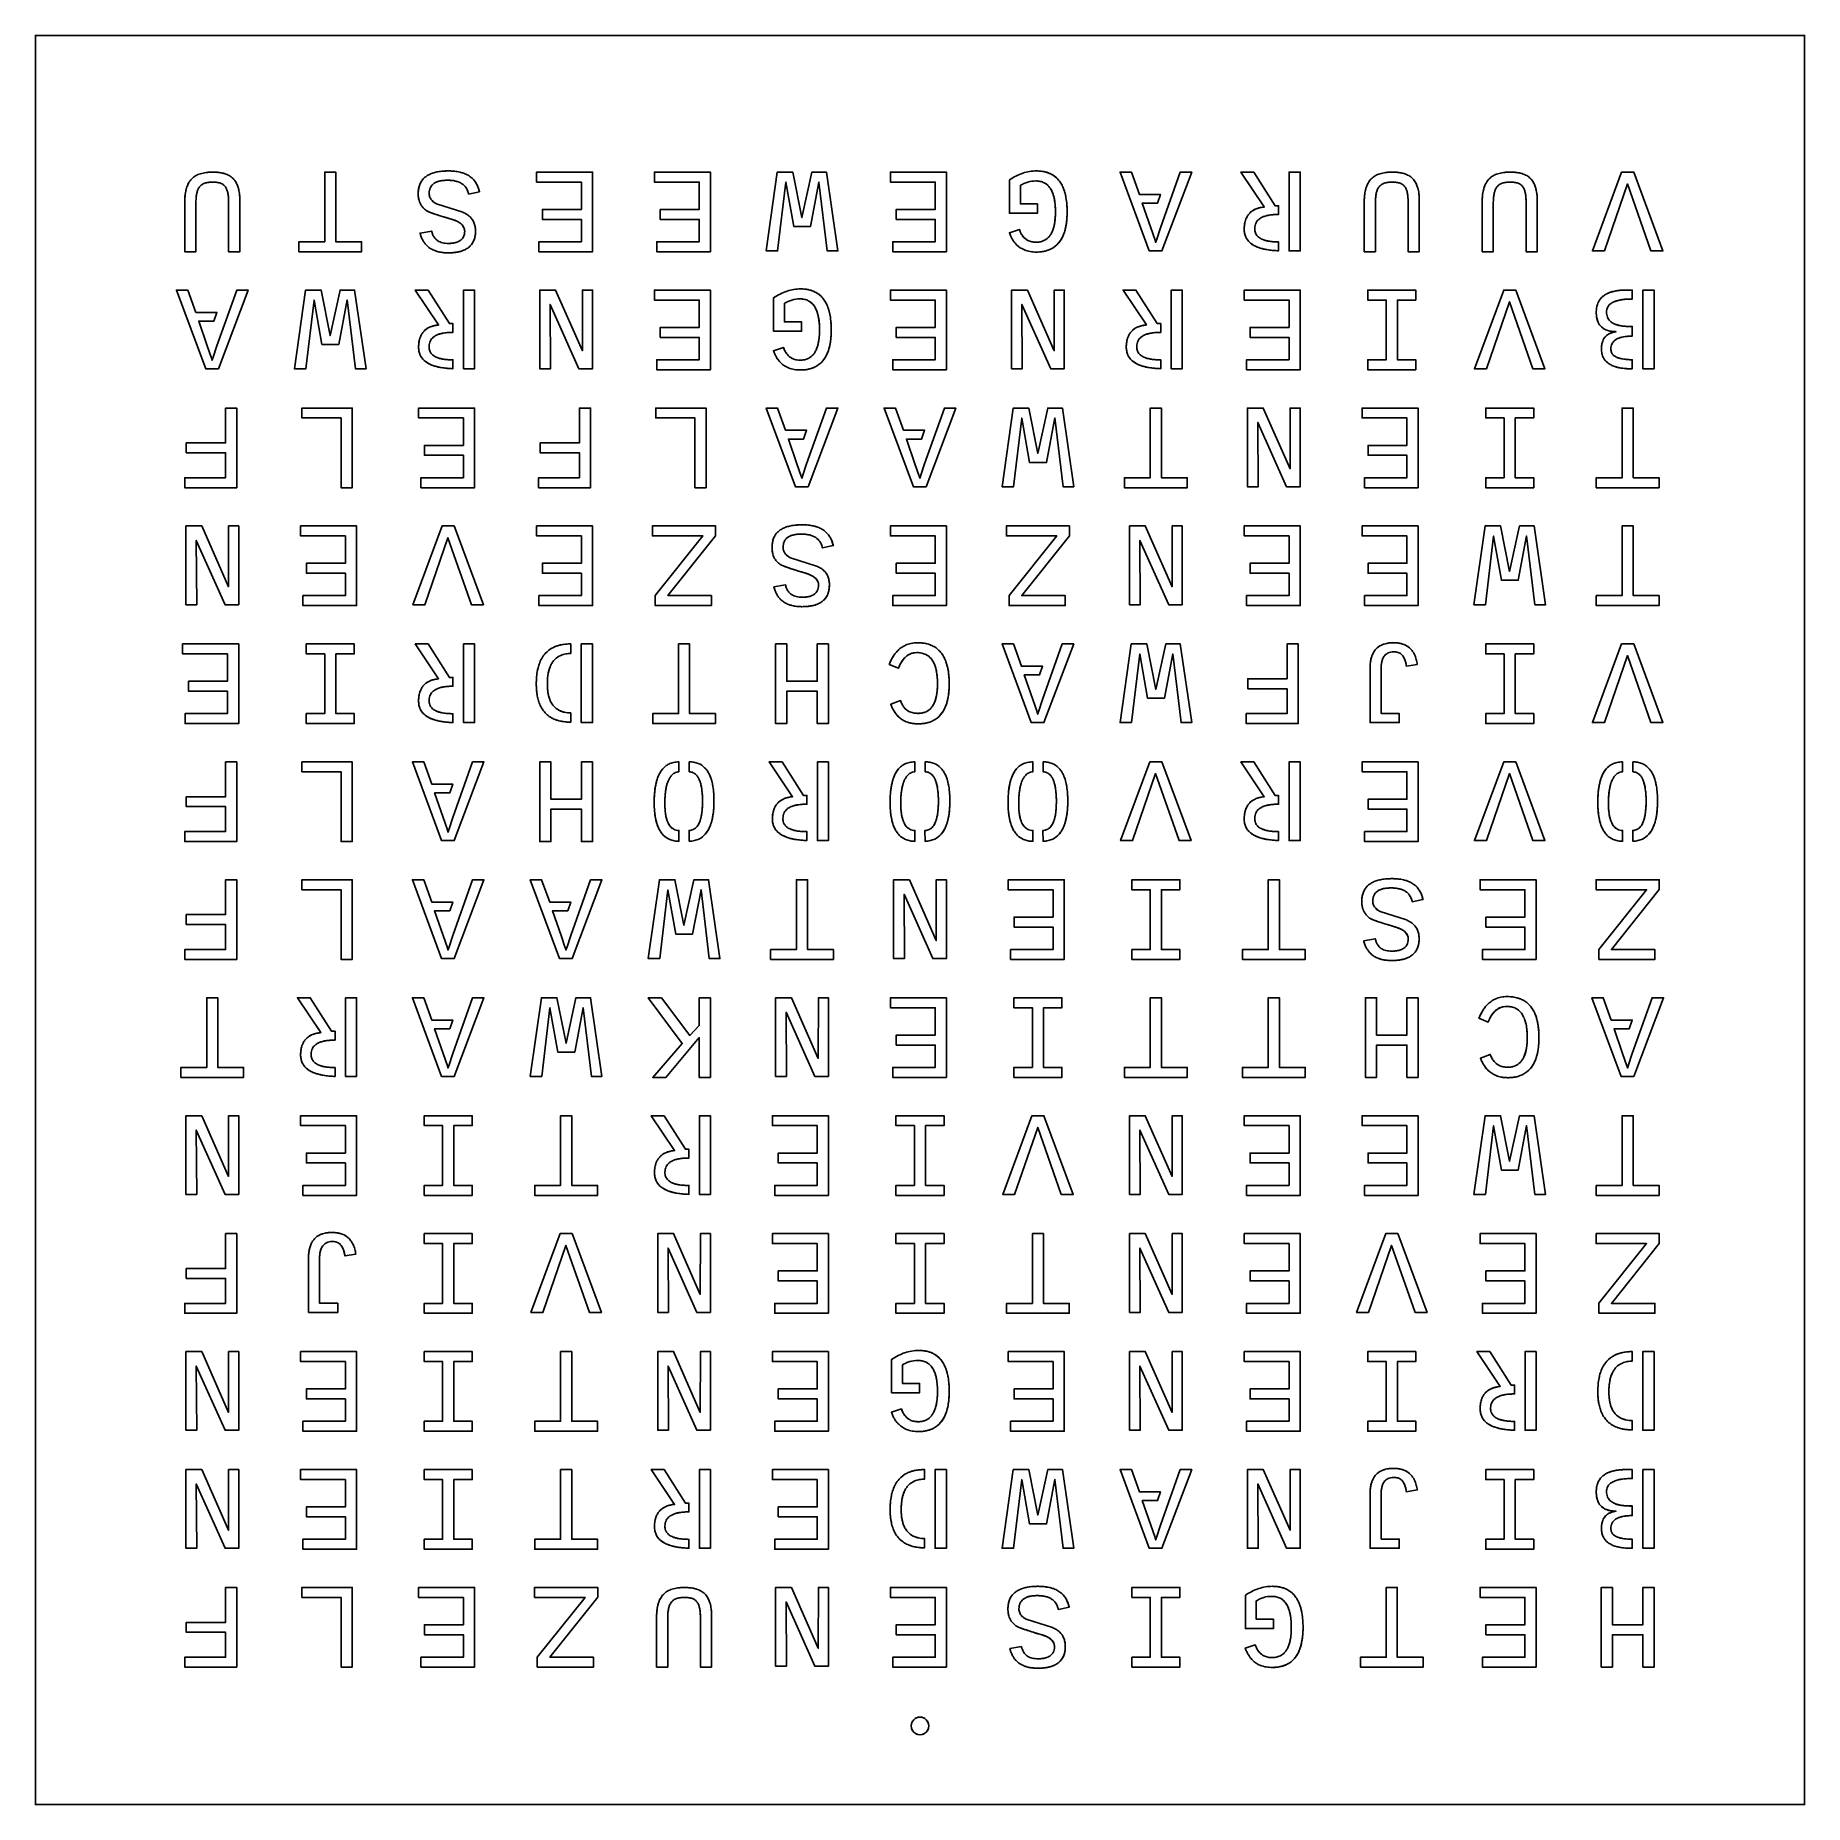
# Model space of a CAD drawing. Header units: millimetres. Extents: x -500 to 0, y -500 to 0.
import ezdxf

# ---------------------------------------------------------------- set-up
doc = ezdxf.new("R2010")
doc.units = ezdxf.units.MM
doc.layers.get('0').update_dxf_attribs({"color": 70})

msp = doc.modelspace()

# ---------------------------------------------------------------- linework, layer by layer
for p, q in [((-258.71, -177.78), (-256.09, -178.86)), ((-92.04, -277.78), (-89.43, -278.86))]:
    msp.add_line(p, q)
for points in [[(-500, 0), (0, 0), (0, -500), (-500, -500)], [(0, 0), (0, -500), (-500, -500), (-500, 0)], [(0, -500), (-500, -500), (-500, 0), (0, 0)], [(-418.24, -38.64), (-418.24, -58.34), (-425.54, -58.34), (-425.54, -61.15), (-407.8, -61.15), (-407.8, -58.34), (-415.11, -58.34), (-415.11, -38.64)], [(-418.24, -58.34), (-418.24, -38.64), (-415.11, -38.64), (-415.11, -58.34), (-407.8, -58.34), (-407.8, -61.15), (-425.54, -61.15), (-425.54, -58.34)], [(-425.54, -58.34), (-418.24, -58.34), (-418.24, -38.64), (-415.11, -38.64), (-415.11, -58.34), (-407.8, -58.34), (-407.8, -61.15), (-425.54, -61.15)], [(-342.55, -61.15), (-342.55, -38.64), (-358.38, -38.64), (-358.38, -41.46), (-345.71, -41.46), (-345.71, -49.19), (-356.72, -49.19), (-356.72, -52.01), (-345.71, -52.01), (-345.71, -58.34), (-357.71, -58.34), (-357.71, -61.15)], [(-342.55, -38.64), (-342.55, -61.15), (-357.71, -61.15), (-357.71, -58.34), (-345.71, -58.34), (-345.71, -52.01), (-356.72, -52.01), (-356.72, -49.19), (-345.71, -49.19), (-345.71, -41.46), (-358.38, -41.46), (-358.38, -38.64)], [(-356.72, -52.01), (-345.71, -52.01), (-345.71, -58.34), (-357.71, -58.34), (-357.71, -61.15), (-342.55, -61.15), (-342.55, -38.64), (-358.38, -38.64), (-358.38, -41.46), (-345.71, -41.46), (-345.71, -49.19), (-356.72, -49.19)], [(-309.22, -61.15), (-309.22, -38.64), (-325.05, -38.64), (-325.05, -41.46), (-312.37, -41.46), (-312.37, -49.19), (-323.39, -49.19), (-323.39, -52.01), (-312.37, -52.01), (-312.37, -58.34), (-324.38, -58.34), (-324.38, -61.15)], [(-309.22, -38.64), (-309.22, -61.15), (-324.38, -61.15), (-324.38, -58.34), (-312.37, -58.34), (-312.37, -52.01), (-323.39, -52.01), (-323.39, -49.19), (-312.37, -49.19), (-312.37, -41.46), (-325.05, -41.46), (-325.05, -38.64)], [(-323.39, -52.01), (-323.39, -49.19), (-312.37, -49.19), (-312.37, -41.46), (-325.05, -41.46), (-325.05, -38.64), (-309.22, -38.64), (-309.22, -61.15), (-324.38, -61.15), (-324.38, -58.34), (-312.37, -58.34), (-312.37, -52.01)], [(-285.94, -38.64), (-290.32, -38.64), (-293.46, -60.89), (-290.23, -60.89), (-287.91, -41.48), (-285.7, -54), (-280.92, -54), (-278.56, -41.45), (-276.22, -60.89), (-273.22, -60.89), (-276.44, -38.64), (-280.56, -38.64), (-283.37, -51.49)], [(-290.32, -38.64), (-285.94, -38.64), (-283.37, -51.49), (-280.56, -38.64), (-276.44, -38.64), (-273.22, -60.89), (-276.22, -60.89), (-278.56, -41.45), (-280.92, -54), (-285.7, -54), (-287.91, -41.48), (-290.23, -60.89), (-293.46, -60.89)], [(-280.56, -38.64), (-283.37, -51.49), (-285.94, -38.64), (-290.32, -38.64), (-293.46, -60.89), (-290.23, -60.89), (-287.91, -41.48), (-285.7, -54), (-280.92, -54), (-278.56, -41.45), (-276.22, -60.89), (-273.22, -60.89), (-276.44, -38.64)], [(-242.55, -61.15), (-242.55, -38.64), (-258.38, -38.64), (-258.38, -41.46), (-245.71, -41.46), (-245.71, -49.19), (-256.72, -49.19), (-256.72, -52.01), (-245.71, -52.01), (-245.71, -58.34), (-257.71, -58.34), (-257.71, -61.15)], [(-242.55, -38.64), (-242.55, -61.15), (-257.71, -61.15), (-257.71, -58.34), (-245.71, -58.34), (-245.71, -52.01), (-256.72, -52.01), (-256.72, -49.19), (-245.71, -49.19), (-245.71, -41.46), (-258.38, -41.46), (-258.38, -38.64)], [(-256.72, -49.19), (-245.71, -49.19), (-245.71, -41.46), (-258.38, -41.46), (-258.38, -38.64), (-242.55, -38.64), (-242.55, -61.15), (-257.71, -61.15), (-257.71, -58.34), (-245.71, -58.34), (-245.71, -52.01), (-256.72, -52.01)], [(-183.17, -57.87), (-182.04, -54.37), (-176.45, -38.64), (-173.22, -38.64), (-181.62, -60.89), (-185.21, -60.89), (-193.46, -38.64), (-190.26, -38.64), (-187.99, -44.94), (-182.04, -44.94), (-182.88, -47.4), (-187.19, -47.4), (-184.78, -54.37), (-183.57, -57.87)], [(-193.46, -38.64), (-185.21, -60.89)], [(-190.26, -38.64), (-193.46, -38.64)], [(-187.99, -44.94), (-190.26, -38.64)], [(-176.45, -38.64), (-182.04, -54.37)], [(-181.62, -60.89), (-173.22, -38.64)], [(-173.22, -38.64), (-176.45, -38.64)], [(-159.29, -38.64), (-152.7, -48.49)], [(-155.67, -38.64), (-159.29, -38.64)], [(-149.63, -48.13), (-155.67, -38.64)], [(-142.55, -38.64), (-145.68, -38.64), (-145.68, -60.89), (-142.55, -60.89)], [(-145.68, -38.64), (-142.55, -38.64), (-142.55, -60.89), (-145.68, -60.89)], [(-142.55, -38.64), (-145.68, -38.64), (-145.68, -60.89), (-142.55, -60.89)], [(-48.31, -38.64), (-51.71, -38.64), (-59.96, -60.89), (-56.59, -60.89), (-50.07, -41.96), (-43.43, -60.89), (-40.05, -60.89)], [(-51.71, -38.64), (-48.31, -38.64), (-40.05, -60.89), (-43.43, -60.89), (-50.07, -41.96), (-56.59, -60.89), (-59.96, -60.89)], [(-56.59, -60.89), (-50.07, -41.96), (-43.43, -60.89), (-40.05, -60.89), (-48.31, -38.64), (-51.71, -38.64), (-59.96, -60.89)], [(-224.71, -40.84), (-224.71, -50.27)], [(-221.64, -47.63), (-221.64, -42.42)], [(-182.04, -44.94), (-187.99, -44.94)], [(-182.88, -47.4), (-182.04, -44.94)], [(-457.78, -47.03), (-457.78, -61.15)], [(-454.64, -61.15), (-454.64, -47.56)], [(-445.38, -47.35), (-445.38, -61.15)], [(-442.22, -61.15), (-442.22, -46.73)], [(-216.8, -47.63), (-221.64, -47.63)], [(-216.8, -50.27), (-216.8, -47.63)], [(-187.19, -47.4), (-182.88, -47.4)], [(-184.78, -54.37), (-187.19, -47.4)], [(-148.64, -48.13), (-149.63, -48.13)], [(-124.44, -47.03), (-124.44, -61.15)], [(-121.31, -61.15), (-121.31, -47.56)], [(-112.04, -47.35), (-112.04, -61.15)], [(-108.89, -61.15), (-108.89, -46.73)], [(-91.11, -47.03), (-91.11, -61.15)], [(-87.98, -61.15), (-87.98, -47.56)], [(-78.71, -47.35), (-78.71, -61.15)], [(-75.56, -61.15), (-75.56, -46.73)], [(-224.71, -50.27), (-216.8, -50.27)], [(-183.57, -57.87), (-184.78, -54.37)], [(-182.04, -54.37), (-183.17, -57.87)], [(-148.64, -60.87), (-148.64, -58.36)], [(-457.78, -61.15), (-454.64, -61.15)], [(-445.38, -61.15), (-442.22, -61.15)], [(-185.21, -60.89), (-181.62, -60.89)], [(-124.44, -61.15), (-121.31, -61.15)], [(-112.04, -61.15), (-108.89, -61.15)], [(-91.11, -61.15), (-87.98, -61.15)], [(-78.71, -61.15), (-75.56, -61.15)], [(-449.84, -91.2), (-448.71, -87.7), (-443.11, -71.98), (-439.88, -71.98), (-448.29, -94.22), (-451.87, -94.22), (-460.13, -71.98), (-456.93, -71.98), (-454.65, -78.27), (-448.71, -78.27), (-449.54, -80.74), (-453.85, -80.74), (-451.45, -87.7), (-450.24, -91.2)], [(-460.13, -71.98), (-451.87, -94.22)], [(-456.93, -71.98), (-460.13, -71.98)], [(-454.65, -78.27), (-456.93, -71.98)], [(-443.11, -71.98), (-448.71, -87.7)], [(-448.29, -94.22), (-439.88, -71.98)], [(-439.88, -71.98), (-443.11, -71.98)], [(-419.28, -71.98), (-423.65, -71.98), (-426.8, -94.22), (-423.56, -94.22), (-421.24, -74.81), (-419.04, -87.33), (-414.25, -87.33), (-411.89, -74.78), (-409.55, -94.22), (-406.55, -94.22), (-409.77, -71.98), (-413.89, -71.98), (-416.71, -84.82)], [(-423.65, -71.98), (-419.28, -71.98), (-416.71, -84.82), (-413.89, -71.98), (-409.77, -71.98), (-406.55, -94.22), (-409.55, -94.22), (-411.89, -74.78), (-414.25, -87.33), (-419.04, -87.33), (-421.24, -74.81), (-423.56, -94.22), (-426.8, -94.22)], [(-413.89, -71.98), (-416.71, -84.82), (-419.28, -71.98), (-423.65, -71.98), (-426.8, -94.22), (-423.56, -94.22), (-421.24, -74.81), (-419.04, -87.33), (-414.25, -87.33), (-411.89, -74.78), (-409.55, -94.22), (-406.55, -94.22), (-409.77, -71.98)], [(-392.63, -71.98), (-386.03, -81.82)], [(-389, -71.98), (-392.63, -71.98)], [(-382.97, -81.46), (-389, -71.98)], [(-375.89, -71.98), (-379.01, -71.98), (-379.01, -94.22), (-375.89, -94.22)], [(-379.01, -71.98), (-375.89, -71.98), (-375.89, -94.22), (-379.01, -94.22)], [(-379.01, -71.98), (-375.89, -71.98), (-375.89, -94.22), (-379.01, -94.22)], [(-345.41, -89.14), (-353, -71.98), (-357.46, -71.98), (-357.46, -94.22), (-354.42, -94.22), (-354.52, -76.05), (-346.38, -94.22), (-342.55, -94.22), (-342.55, -71.98), (-345.39, -71.98)], [(-353, -71.98), (-345.41, -89.14), (-345.39, -71.98), (-342.55, -71.98), (-342.55, -94.22), (-346.38, -94.22), (-354.52, -76.05), (-354.42, -94.22), (-357.46, -94.22), (-357.46, -71.98)], [(-345.39, -71.98), (-342.55, -71.98), (-342.55, -94.22), (-346.38, -94.22), (-354.52, -76.05), (-354.42, -94.22), (-357.46, -94.22), (-357.46, -71.98), (-353, -71.98), (-345.41, -89.14)], [(-309.22, -94.49), (-309.22, -71.98), (-325.05, -71.98), (-325.05, -74.79), (-312.37, -74.79), (-312.37, -82.53), (-323.39, -82.53), (-323.39, -85.34), (-312.37, -85.34), (-312.37, -91.67), (-324.38, -91.67), (-324.38, -94.49)], [(-309.22, -71.98), (-309.22, -94.49), (-324.38, -94.49), (-324.38, -91.67), (-312.37, -91.67), (-312.37, -85.34), (-323.39, -85.34), (-323.39, -82.53), (-312.37, -82.53), (-312.37, -74.79), (-325.05, -74.79), (-325.05, -71.98)], [(-323.39, -82.53), (-312.37, -82.53), (-312.37, -74.79), (-325.05, -74.79), (-325.05, -71.98), (-309.22, -71.98), (-309.22, -94.49), (-324.38, -94.49), (-324.38, -91.67), (-312.37, -91.67), (-312.37, -85.34), (-323.39, -85.34)], [(-291.37, -74.17), (-291.37, -83.6)], [(-242.55, -94.49), (-242.55, -71.98), (-258.38, -71.98), (-258.38, -74.79), (-245.71, -74.79), (-245.71, -82.53), (-256.72, -82.53), (-256.72, -85.34), (-245.71, -85.34), (-245.71, -91.67), (-257.71, -91.67), (-257.71, -94.49)], [(-242.55, -71.98), (-242.55, -94.49), (-257.71, -94.49), (-257.71, -91.67), (-245.71, -91.67), (-245.71, -85.34), (-256.72, -85.34), (-256.72, -82.53), (-245.71, -82.53), (-245.71, -74.79), (-258.38, -74.79), (-258.38, -71.98)], [(-256.72, -82.53), (-245.71, -82.53), (-245.71, -74.79), (-258.38, -74.79), (-258.38, -71.98), (-242.55, -71.98), (-242.55, -94.49), (-257.71, -94.49), (-257.71, -91.67), (-245.71, -91.67), (-245.71, -85.34), (-256.72, -85.34)], [(-212.08, -89.14), (-219.66, -71.98), (-224.12, -71.98), (-224.12, -94.22), (-221.09, -94.22), (-221.19, -76.05), (-213.05, -94.22), (-209.22, -94.22), (-209.22, -71.98), (-212.06, -71.98)], [(-219.66, -71.98), (-212.08, -89.14), (-212.06, -71.98), (-209.22, -71.98), (-209.22, -94.22), (-213.05, -94.22), (-221.19, -76.05), (-221.09, -94.22), (-224.12, -94.22), (-224.12, -71.98)], [(-212.06, -71.98), (-212.08, -89.14), (-219.66, -71.98), (-224.12, -71.98), (-224.12, -94.22), (-221.09, -94.22), (-221.19, -76.05), (-213.05, -94.22), (-209.22, -94.22), (-209.22, -71.98)], [(-192.63, -71.98), (-186.03, -81.82)], [(-189, -71.98), (-192.63, -71.98)], [(-182.97, -81.46), (-189, -71.98)], [(-175.89, -71.98), (-179.01, -71.98), (-179.01, -94.22), (-175.89, -94.22)], [(-179.01, -71.98), (-175.89, -71.98), (-175.89, -94.22), (-179.01, -94.22)], [(-175.89, -94.22), (-175.89, -71.98), (-179.01, -71.98), (-179.01, -94.22)], [(-142.55, -94.49), (-142.55, -71.98), (-158.38, -71.98), (-158.38, -74.79), (-145.71, -74.79), (-145.71, -82.53), (-156.72, -82.53), (-156.72, -85.34), (-145.71, -85.34), (-145.71, -91.67), (-157.71, -91.67), (-157.71, -94.49)], [(-142.55, -71.98), (-142.55, -94.49), (-157.71, -94.49), (-157.71, -91.67), (-145.71, -91.67), (-145.71, -85.34), (-156.72, -85.34), (-156.72, -82.53), (-145.71, -82.53), (-145.71, -74.79), (-158.38, -74.79), (-158.38, -71.98)], [(-156.72, -82.53), (-156.72, -85.34), (-145.71, -85.34), (-145.71, -91.67), (-157.71, -91.67), (-157.71, -94.49), (-142.55, -94.49), (-142.55, -71.98), (-158.38, -71.98), (-158.38, -74.79), (-145.71, -74.79), (-145.71, -82.53)], [(-123.45, -94.49), (-109.88, -94.49), (-109.88, -91.67), (-115.09, -91.67), (-115.09, -74.79), (-109.88, -74.79), (-109.88, -71.98), (-123.45, -71.98), (-123.45, -74.79), (-118.24, -74.79), (-118.24, -91.67), (-123.45, -91.67)], [(-109.88, -94.49), (-123.45, -94.49), (-123.45, -91.67), (-118.24, -91.67), (-118.24, -74.79), (-123.45, -74.79), (-123.45, -71.98), (-109.88, -71.98), (-109.88, -74.79), (-115.09, -74.79), (-115.09, -91.67), (-109.88, -91.67)], [(-123.45, -91.67), (-123.45, -94.49), (-109.88, -94.49), (-109.88, -91.67), (-115.09, -91.67), (-115.09, -74.79), (-109.88, -74.79), (-109.88, -71.98), (-123.45, -71.98), (-123.45, -74.79), (-118.24, -74.79), (-118.24, -91.67)], [(-81.65, -71.98), (-85.04, -71.98), (-93.3, -94.22), (-89.92, -94.22), (-83.4, -75.29), (-76.77, -94.22), (-73.38, -94.22)], [(-85.04, -71.98), (-81.65, -71.98), (-73.38, -94.22), (-76.77, -94.22), (-83.4, -75.29), (-89.92, -94.22), (-93.3, -94.22)], [(-89.92, -94.22), (-83.4, -75.29), (-76.77, -94.22), (-73.38, -94.22), (-81.65, -71.98), (-85.04, -71.98), (-93.3, -94.22)], [(-48.69, -74.5), (-48.69, -71.98)], [(-42.55, -71.98), (-45.71, -71.98), (-45.71, -94.22), (-42.55, -94.22)], [(-45.71, -71.98), (-42.55, -71.98), (-42.55, -94.22), (-45.71, -94.22)], [(-45.71, -71.98), (-42.55, -71.98), (-42.55, -94.22), (-45.71, -94.22)], [(-448.71, -78.27), (-454.65, -78.27)], [(-449.54, -80.74), (-448.71, -78.27)], [(-288.31, -80.97), (-288.31, -75.76)], [(-453.85, -80.74), (-449.54, -80.74)], [(-451.45, -87.7), (-453.85, -80.74)], [(-381.98, -81.46), (-382.97, -81.46)], [(-291.37, -83.6), (-283.47, -83.6)], [(-283.47, -80.97), (-288.31, -80.97)], [(-283.47, -83.6), (-283.47, -80.97)], [(-181.98, -81.46), (-182.97, -81.46)], [(-48.69, -84.99), (-48.69, -82.26)], [(-450.24, -91.2), (-451.45, -87.7)], [(-448.71, -87.7), (-449.84, -91.2)], [(-451.87, -94.22), (-448.29, -94.22)], [(-381.98, -94.2), (-381.98, -91.69)], [(-181.98, -94.2), (-181.98, -91.69)], [(-48.69, -94.23), (-48.69, -91.66)], [(-446.24, -117.97), (-446.24, -125.01), (-457.78, -125.01), (-457.78, -127.82), (-443.08, -127.82), (-443.08, -105.31), (-446.24, -105.31), (-446.24, -115.16), (-457.38, -115.16), (-457.38, -117.97)], [(-446.24, -125.01), (-446.24, -117.97), (-457.38, -117.97), (-457.38, -115.16), (-446.24, -115.16), (-446.24, -105.31), (-443.08, -105.31), (-443.08, -127.82), (-457.78, -127.82), (-457.78, -125.01)], [(-446.24, -105.31), (-443.08, -105.31), (-443.08, -127.82), (-457.78, -127.82), (-457.78, -125.01), (-446.24, -125.01), (-446.24, -117.97), (-457.38, -117.97), (-457.38, -115.16), (-446.24, -115.16)], [(-410.46, -127.82), (-410.46, -105.31), (-424.68, -105.31), (-424.68, -108.12), (-413.61, -108.12), (-413.61, -127.82)], [(-410.46, -105.31), (-410.46, -127.82), (-413.61, -127.82), (-413.61, -108.12), (-424.68, -108.12), (-424.68, -105.31)], [(-424.68, -108.12), (-424.68, -105.31), (-410.46, -105.31), (-410.46, -127.82), (-413.61, -127.82), (-413.61, -108.12)], [(-375.89, -127.82), (-375.89, -105.31), (-391.71, -105.31), (-391.71, -108.12), (-379.04, -108.12), (-379.04, -115.86), (-390.05, -115.86), (-390.05, -118.67), (-379.04, -118.67), (-379.04, -125.01), (-391.04, -125.01), (-391.04, -127.82)], [(-375.89, -105.31), (-375.89, -127.82), (-391.04, -127.82), (-391.04, -125.01), (-379.04, -125.01), (-379.04, -118.67), (-390.05, -118.67), (-390.05, -115.86), (-379.04, -115.86), (-379.04, -108.12), (-391.71, -108.12), (-391.71, -105.31)], [(-390.05, -118.67), (-379.04, -118.67), (-379.04, -125.01), (-391.04, -125.01), (-391.04, -127.82), (-375.89, -127.82), (-375.89, -105.31), (-391.71, -105.31), (-391.71, -108.12), (-379.04, -108.12), (-379.04, -115.86), (-390.05, -115.86)], [(-346.24, -117.97), (-346.24, -125.01), (-357.78, -125.01), (-357.78, -127.82), (-343.08, -127.82), (-343.08, -105.31), (-346.24, -105.31), (-346.24, -115.16), (-357.38, -115.16), (-357.38, -117.97)], [(-346.24, -125.01), (-346.24, -117.97), (-357.38, -117.97), (-357.38, -115.16), (-346.24, -115.16), (-346.24, -105.31), (-343.08, -105.31), (-343.08, -127.82), (-357.78, -127.82), (-357.78, -125.01)], [(-346.24, -105.31), (-346.24, -115.16), (-357.38, -115.16), (-357.38, -117.97), (-346.24, -117.97), (-346.24, -125.01), (-357.78, -125.01), (-357.78, -127.82), (-343.08, -127.82), (-343.08, -105.31)], [(-310.46, -127.82), (-310.46, -105.31), (-324.68, -105.31), (-324.68, -108.12), (-313.61, -108.12), (-313.61, -127.82)], [(-310.46, -105.31), (-310.46, -127.82), (-313.61, -127.82), (-313.61, -108.12), (-324.68, -108.12), (-324.68, -105.31)], [(-324.68, -108.12), (-313.61, -108.12), (-313.61, -127.82), (-310.46, -127.82), (-310.46, -105.31), (-324.68, -105.31)], [(-283.57, -124.53), (-284.78, -121.04), (-287.19, -114.07), (-282.88, -114.07), (-282.04, -111.61), (-287.99, -111.61), (-290.26, -105.31), (-293.46, -105.31), (-285.21, -127.56), (-281.62, -127.56), (-273.22, -105.31), (-276.45, -105.31), (-282.04, -121.04), (-283.17, -124.53)], [(-293.46, -105.31), (-285.21, -127.56)], [(-290.26, -105.31), (-293.46, -105.31)], [(-287.99, -111.61), (-290.26, -105.31)], [(-276.45, -105.31), (-282.04, -121.04)], [(-281.62, -127.56), (-273.22, -105.31)], [(-273.22, -105.31), (-276.45, -105.31)], [(-249.84, -124.53), (-248.71, -121.04), (-243.11, -105.31), (-239.88, -105.31), (-248.29, -127.56), (-251.87, -127.56), (-260.13, -105.31), (-256.93, -105.31), (-254.65, -111.61), (-248.71, -111.61), (-249.54, -114.07), (-253.85, -114.07), (-251.45, -121.04), (-250.24, -124.53)], [(-260.13, -105.31), (-251.87, -127.56)], [(-256.93, -105.31), (-260.13, -105.31)], [(-254.65, -111.61), (-256.93, -105.31)], [(-243.11, -105.31), (-248.71, -121.04)], [(-248.29, -127.56), (-239.88, -105.31)], [(-239.88, -105.31), (-243.11, -105.31)], [(-219.28, -105.31), (-223.65, -105.31), (-226.8, -127.56), (-223.56, -127.56), (-221.24, -108.14), (-219.04, -120.66), (-214.25, -120.66), (-211.89, -108.11), (-209.55, -127.56), (-206.55, -127.56), (-209.77, -105.31), (-213.89, -105.31), (-216.71, -118.16)], [(-223.65, -105.31), (-219.28, -105.31), (-216.71, -118.16), (-213.89, -105.31), (-209.77, -105.31), (-206.55, -127.56), (-209.55, -127.56), (-211.89, -108.11), (-214.25, -120.66), (-219.04, -120.66), (-221.24, -108.14), (-223.56, -127.56), (-226.8, -127.56)], [(-213.89, -105.31), (-216.71, -118.16), (-219.28, -105.31), (-223.65, -105.31), (-226.8, -127.56), (-223.56, -127.56), (-221.24, -108.14), (-219.04, -120.66), (-214.25, -120.66), (-211.89, -108.11), (-209.55, -127.56), (-206.55, -127.56), (-209.77, -105.31)], [(-184.91, -105.31), (-184.91, -125.01), (-192.21, -125.01), (-192.21, -127.82), (-174.47, -127.82), (-174.47, -125.01), (-181.78, -125.01), (-181.78, -105.31)], [(-184.91, -125.01), (-184.91, -105.31), (-181.78, -105.31), (-181.78, -125.01), (-174.47, -125.01), (-174.47, -127.82), (-192.21, -127.82), (-192.21, -125.01)], [(-192.21, -125.01), (-192.21, -127.82), (-174.47, -127.82), (-174.47, -125.01), (-181.78, -125.01), (-181.78, -105.31), (-184.91, -105.31), (-184.91, -125.01)], [(-145.41, -122.48), (-153, -105.31), (-157.46, -105.31), (-157.46, -127.56), (-154.42, -127.56), (-154.52, -109.39), (-146.38, -127.56), (-142.55, -127.56), (-142.55, -105.31), (-145.39, -105.31)], [(-153, -105.31), (-145.41, -122.48), (-145.39, -105.31), (-142.55, -105.31), (-142.55, -127.56), (-146.38, -127.56), (-154.52, -109.39), (-154.42, -127.56), (-157.46, -127.56), (-157.46, -105.31)], [(-145.39, -105.31), (-145.41, -122.48), (-153, -105.31), (-157.46, -105.31), (-157.46, -127.56), (-154.42, -127.56), (-154.52, -109.39), (-146.38, -127.56), (-142.55, -127.56), (-142.55, -105.31)], [(-109.22, -127.82), (-109.22, -105.31), (-125.05, -105.31), (-125.05, -108.12), (-112.37, -108.12), (-112.37, -115.86), (-123.39, -115.86), (-123.39, -118.67), (-112.37, -118.67), (-112.37, -125.01), (-124.38, -125.01), (-124.38, -127.82)], [(-109.22, -105.31), (-109.22, -127.82), (-124.38, -127.82), (-124.38, -125.01), (-112.37, -125.01), (-112.37, -118.67), (-123.39, -118.67), (-123.39, -115.86), (-112.37, -115.86), (-112.37, -108.12), (-125.05, -108.12), (-125.05, -105.31)], [(-123.39, -115.86), (-123.39, -118.67), (-112.37, -118.67), (-112.37, -125.01), (-124.38, -125.01), (-124.38, -127.82), (-109.22, -127.82), (-109.22, -105.31), (-125.05, -105.31), (-125.05, -108.12), (-112.37, -108.12), (-112.37, -115.86)], [(-90.12, -127.82), (-76.55, -127.82), (-76.55, -125.01), (-81.76, -125.01), (-81.76, -108.12), (-76.55, -108.12), (-76.55, -105.31), (-90.12, -105.31), (-90.12, -108.12), (-84.91, -108.12), (-84.91, -125.01), (-90.12, -125.01)], [(-76.55, -127.82), (-90.12, -127.82), (-90.12, -125.01), (-84.91, -125.01), (-84.91, -108.12), (-90.12, -108.12), (-90.12, -105.31), (-76.55, -105.31), (-76.55, -108.12), (-81.76, -108.12), (-81.76, -125.01), (-76.55, -125.01)], [(-90.12, -108.12), (-84.91, -108.12), (-84.91, -125.01), (-90.12, -125.01), (-90.12, -127.82), (-76.55, -127.82), (-76.55, -125.01), (-81.76, -125.01), (-81.76, -108.12), (-76.55, -108.12), (-76.55, -105.31), (-90.12, -105.31)], [(-51.58, -105.31), (-51.58, -125.01), (-58.88, -125.01), (-58.88, -127.82), (-41.14, -127.82), (-41.14, -125.01), (-48.44, -125.01), (-48.44, -105.31)], [(-51.58, -125.01), (-51.58, -105.31), (-48.44, -105.31), (-48.44, -125.01), (-41.14, -125.01), (-41.14, -127.82), (-58.88, -127.82), (-58.88, -125.01)], [(-58.88, -125.01), (-51.58, -125.01), (-51.58, -105.31), (-48.44, -105.31), (-48.44, -125.01), (-41.14, -125.01), (-41.14, -127.82), (-58.88, -127.82)], [(-282.04, -111.61), (-287.99, -111.61)], [(-287.19, -114.07), (-282.88, -114.07)], [(-284.78, -121.04), (-287.19, -114.07)], [(-282.88, -114.07), (-282.04, -111.61)], [(-248.71, -111.61), (-254.65, -111.61)], [(-253.85, -114.07), (-249.54, -114.07)], [(-251.45, -121.04), (-253.85, -114.07)], [(-249.54, -114.07), (-248.71, -111.61)], [(-283.57, -124.53), (-284.78, -121.04)], [(-282.04, -121.04), (-283.17, -124.53)], [(-250.24, -124.53), (-251.45, -121.04)], [(-248.71, -121.04), (-249.84, -124.53)], [(-285.21, -127.56), (-281.62, -127.56)], [(-251.87, -127.56), (-248.29, -127.56)], [(-445.41, -155.81), (-453, -138.64), (-457.46, -138.64), (-457.46, -160.89), (-454.42, -160.89), (-454.52, -142.72), (-446.38, -160.89), (-442.55, -160.89), (-442.55, -138.64), (-445.39, -138.64)], [(-453, -138.64), (-445.41, -155.81), (-445.39, -138.64), (-442.55, -138.64), (-442.55, -160.89), (-446.38, -160.89), (-454.52, -142.72), (-454.42, -160.89), (-457.46, -160.89), (-457.46, -138.64)], [(-445.39, -138.64), (-445.41, -155.81), (-453, -138.64), (-457.46, -138.64), (-457.46, -160.89), (-454.42, -160.89), (-454.52, -142.72), (-446.38, -160.89), (-442.55, -160.89), (-442.55, -138.64)], [(-409.22, -161.15), (-409.22, -138.64), (-425.05, -138.64), (-425.05, -141.46), (-412.37, -141.46), (-412.37, -149.19), (-423.39, -149.19), (-423.39, -152.01), (-412.37, -152.01), (-412.37, -158.34), (-424.38, -158.34), (-424.38, -161.15)], [(-409.22, -138.64), (-409.22, -161.15), (-424.38, -161.15), (-424.38, -158.34), (-412.37, -158.34), (-412.37, -152.01), (-423.39, -152.01), (-423.39, -149.19), (-412.37, -149.19), (-412.37, -141.46), (-425.05, -141.46), (-425.05, -138.64)], [(-423.39, -149.19), (-412.37, -149.19), (-412.37, -141.46), (-425.05, -141.46), (-425.05, -138.64), (-409.22, -138.64), (-409.22, -161.15), (-424.38, -161.15), (-424.38, -158.34), (-412.37, -158.34), (-412.37, -152.01), (-423.39, -152.01)], [(-381.65, -138.64), (-385.04, -138.64), (-393.3, -160.89), (-389.92, -160.89), (-383.4, -141.96), (-376.77, -160.89), (-373.38, -160.89)], [(-385.04, -138.64), (-381.65, -138.64), (-373.38, -160.89), (-376.77, -160.89), (-383.4, -141.96), (-389.92, -160.89), (-393.3, -160.89)], [(-389.92, -160.89), (-393.3, -160.89), (-385.04, -138.64), (-381.65, -138.64), (-373.38, -160.89), (-376.77, -160.89), (-383.4, -141.96)], [(-342.55, -161.15), (-342.55, -138.64), (-358.38, -138.64), (-358.38, -141.46), (-345.71, -141.46), (-345.71, -149.19), (-356.72, -149.19), (-356.72, -152.01), (-345.71, -152.01), (-345.71, -158.34), (-357.71, -158.34), (-357.71, -161.15)], [(-342.55, -138.64), (-342.55, -161.15), (-357.71, -161.15), (-357.71, -158.34), (-345.71, -158.34), (-345.71, -152.01), (-356.72, -152.01), (-356.72, -149.19), (-345.71, -149.19), (-345.71, -141.46), (-358.38, -141.46), (-358.38, -138.64)], [(-356.72, -152.01), (-345.71, -152.01), (-345.71, -158.34), (-357.71, -158.34), (-357.71, -161.15), (-342.55, -161.15), (-342.55, -138.64), (-358.38, -138.64), (-358.38, -141.46), (-345.71, -141.46), (-345.71, -149.19), (-356.72, -149.19)], [(-307.76, -138.64), (-325.6, -138.64), (-325.6, -141.46), (-311.33, -141.46), (-324.82, -158.31), (-324.82, -161.15), (-308.96, -161.15), (-308.96, -158.34), (-321.24, -158.34), (-307.76, -141.41)], [(-325.6, -138.64), (-307.76, -138.64), (-307.76, -141.41), (-321.24, -158.34), (-308.96, -158.34), (-308.96, -161.15), (-324.82, -161.15), (-324.82, -158.31), (-311.33, -141.46), (-325.6, -141.46)], [(-308.96, -158.34), (-308.96, -161.15), (-324.82, -161.15), (-324.82, -158.31), (-311.33, -141.46), (-325.6, -141.46), (-325.6, -138.64), (-307.76, -138.64), (-307.76, -141.41), (-321.24, -158.34)], [(-242.55, -161.15), (-242.55, -138.64), (-258.38, -138.64), (-258.38, -141.46), (-245.71, -141.46), (-245.71, -149.19), (-256.72, -149.19), (-256.72, -152.01), (-245.71, -152.01), (-245.71, -158.34), (-257.71, -158.34), (-257.71, -161.15)], [(-242.55, -138.64), (-242.55, -161.15), (-257.71, -161.15), (-257.71, -158.34), (-245.71, -158.34), (-245.71, -152.01), (-256.72, -152.01), (-256.72, -149.19), (-245.71, -149.19), (-245.71, -141.46), (-258.38, -141.46), (-258.38, -138.64)], [(-256.72, -149.19), (-256.72, -152.01), (-245.71, -152.01), (-245.71, -158.34), (-257.71, -158.34), (-257.71, -161.15), (-242.55, -161.15), (-242.55, -138.64), (-258.38, -138.64), (-258.38, -141.46), (-245.71, -141.46), (-245.71, -149.19)], [(-207.76, -138.64), (-225.6, -138.64), (-225.6, -141.46), (-211.33, -141.46), (-224.82, -158.31), (-224.82, -161.15), (-208.96, -161.15), (-208.96, -158.34), (-221.24, -158.34), (-207.76, -141.41)], [(-225.6, -138.64), (-207.76, -138.64), (-207.76, -141.41), (-221.24, -158.34), (-208.96, -158.34), (-208.96, -161.15), (-224.82, -161.15), (-224.82, -158.31), (-211.33, -141.46), (-225.6, -141.46)], [(-208.96, -158.34), (-208.96, -161.15), (-224.82, -161.15), (-224.82, -158.31), (-211.33, -141.46), (-225.6, -141.46), (-225.6, -138.64), (-207.76, -138.64), (-207.76, -141.41), (-221.24, -158.34)], [(-178.74, -155.81), (-186.33, -138.64), (-190.79, -138.64), (-190.79, -160.89), (-187.76, -160.89), (-187.86, -142.72), (-179.71, -160.89), (-175.89, -160.89), (-175.89, -138.64), (-178.72, -138.64)], [(-186.33, -138.64), (-178.74, -155.81), (-178.72, -138.64), (-175.89, -138.64), (-175.89, -160.89), (-179.71, -160.89), (-187.86, -142.72), (-187.76, -160.89), (-190.79, -160.89), (-190.79, -138.64)], [(-178.72, -138.64), (-178.74, -155.81), (-186.33, -138.64), (-190.79, -138.64), (-190.79, -160.89), (-187.76, -160.89), (-187.86, -142.72), (-179.71, -160.89), (-175.89, -160.89), (-175.89, -138.64)], [(-142.55, -161.15), (-142.55, -138.64), (-158.38, -138.64), (-158.38, -141.46), (-145.71, -141.46), (-145.71, -149.19), (-156.72, -149.19), (-156.72, -152.01), (-145.71, -152.01), (-145.71, -158.34), (-157.71, -158.34), (-157.71, -161.15)], [(-142.55, -138.64), (-142.55, -161.15), (-157.71, -161.15), (-157.71, -158.34), (-145.71, -158.34), (-145.71, -152.01), (-156.72, -152.01), (-156.72, -149.19), (-145.71, -149.19), (-145.71, -141.46), (-158.38, -141.46), (-158.38, -138.64)], [(-156.72, -149.19), (-145.71, -149.19), (-145.71, -141.46), (-158.38, -141.46), (-158.38, -138.64), (-142.55, -138.64), (-142.55, -161.15), (-157.71, -161.15), (-157.71, -158.34), (-145.71, -158.34), (-145.71, -152.01), (-156.72, -152.01)], [(-109.22, -161.15), (-109.22, -138.64), (-125.05, -138.64), (-125.05, -141.46), (-112.37, -141.46), (-112.37, -149.19), (-123.39, -149.19), (-123.39, -152.01), (-112.37, -152.01), (-112.37, -158.34), (-124.38, -158.34), (-124.38, -161.15)], [(-109.22, -138.64), (-109.22, -161.15), (-124.38, -161.15), (-124.38, -158.34), (-112.37, -158.34), (-112.37, -152.01), (-123.39, -152.01), (-123.39, -149.19), (-112.37, -149.19), (-112.37, -141.46), (-125.05, -141.46), (-125.05, -138.64)], [(-123.39, -149.19), (-112.37, -149.19), (-112.37, -141.46), (-125.05, -141.46), (-125.05, -138.64), (-109.22, -138.64), (-109.22, -161.15), (-124.38, -161.15), (-124.38, -158.34), (-112.37, -158.34), (-112.37, -152.01), (-123.39, -152.01)], [(-85.94, -138.64), (-90.32, -138.64), (-93.46, -160.89), (-90.23, -160.89), (-87.91, -141.48), (-85.7, -154), (-80.92, -154), (-78.56, -141.45), (-76.22, -160.89), (-73.22, -160.89), (-76.44, -138.64), (-80.56, -138.64), (-83.37, -151.49)], [(-90.32, -138.64), (-85.94, -138.64), (-83.37, -151.49), (-80.56, -138.64), (-76.44, -138.64), (-73.22, -160.89), (-76.22, -160.89), (-78.56, -141.45), (-80.92, -154), (-85.7, -154), (-87.91, -141.48), (-90.23, -160.89), (-93.46, -160.89)], [(-80.56, -138.64), (-83.37, -151.49), (-85.94, -138.64), (-90.32, -138.64), (-93.46, -160.89), (-90.23, -160.89), (-87.91, -141.48), (-85.7, -154), (-80.92, -154), (-78.56, -141.45), (-76.22, -160.89), (-73.22, -160.89), (-76.44, -138.64)], [(-51.58, -138.64), (-51.58, -158.34), (-58.88, -158.34), (-58.88, -161.15), (-41.14, -161.15), (-41.14, -158.34), (-48.44, -158.34), (-48.44, -138.64)], [(-51.58, -158.34), (-51.58, -138.64), (-48.44, -138.64), (-48.44, -158.34), (-41.14, -158.34), (-41.14, -161.15), (-58.88, -161.15), (-58.88, -158.34)], [(-58.88, -158.34), (-51.58, -158.34), (-51.58, -138.64), (-48.44, -138.64), (-48.44, -158.34), (-41.14, -158.34), (-41.14, -161.15), (-58.88, -161.15)], [(-442.55, -194.49), (-442.55, -171.98), (-458.38, -171.98), (-458.38, -174.79), (-445.71, -174.79), (-445.71, -182.53), (-456.72, -182.53), (-456.72, -185.34), (-445.71, -185.34), (-445.71, -191.67), (-457.71, -191.67), (-457.71, -194.49)], [(-442.55, -171.98), (-442.55, -194.49), (-457.71, -194.49), (-457.71, -191.67), (-445.71, -191.67), (-445.71, -185.34), (-456.72, -185.34), (-456.72, -182.53), (-445.71, -182.53), (-445.71, -174.79), (-458.38, -174.79), (-458.38, -171.98)], [(-456.72, -182.53), (-445.71, -182.53), (-445.71, -174.79), (-458.38, -174.79), (-458.38, -171.98), (-442.55, -171.98), (-442.55, -194.49), (-457.71, -194.49), (-457.71, -191.67), (-445.71, -191.67), (-445.71, -185.34), (-456.72, -185.34)], [(-423.45, -194.49), (-409.88, -194.49), (-409.88, -191.67), (-415.09, -191.67), (-415.09, -174.79), (-409.88, -174.79), (-409.88, -171.98), (-423.45, -171.98), (-423.45, -174.79), (-418.24, -174.79), (-418.24, -191.67), (-423.45, -191.67)], [(-409.88, -194.49), (-423.45, -194.49), (-423.45, -191.67), (-418.24, -191.67), (-418.24, -174.79), (-423.45, -174.79), (-423.45, -171.98), (-409.88, -171.98), (-409.88, -174.79), (-415.09, -174.79), (-415.09, -191.67), (-409.88, -191.67)], [(-423.45, -191.67), (-418.24, -191.67), (-418.24, -174.79), (-423.45, -174.79), (-423.45, -171.98), (-409.88, -171.98), (-409.88, -174.79), (-415.09, -174.79), (-415.09, -191.67), (-409.88, -191.67), (-409.88, -194.49), (-423.45, -194.49)], [(-392.63, -171.98), (-386.03, -181.82)], [(-389, -171.98), (-392.63, -171.98)], [(-382.97, -181.46), (-389, -171.98)], [(-375.89, -171.98), (-379.01, -171.98), (-379.01, -194.22), (-375.89, -194.22)], [(-379.01, -171.98), (-375.89, -171.98), (-375.89, -194.22), (-379.01, -194.22)], [(-379.01, -194.22), (-375.89, -194.22), (-375.89, -171.98), (-379.01, -171.98)], [(-348.71, -174.67), (-348.71, -171.98)], [(-342.55, -171.98), (-345.74, -171.98), (-345.74, -194.22), (-342.55, -194.22)], [(-345.74, -171.98), (-342.55, -171.98), (-342.55, -194.22), (-345.74, -194.22)], [(-345.74, -194.22), (-345.74, -171.98), (-342.55, -171.98), (-342.55, -194.22)], [(-318.24, -171.98), (-318.24, -191.67), (-325.54, -191.67), (-325.54, -194.49), (-307.8, -194.49), (-307.8, -191.67), (-315.11, -191.67), (-315.11, -171.98)], [(-318.24, -191.67), (-318.24, -171.98), (-315.11, -171.98), (-315.11, -191.67), (-307.8, -191.67), (-307.8, -194.49), (-325.54, -194.49), (-325.54, -191.67)], [(-325.54, -191.67), (-318.24, -191.67), (-318.24, -171.98), (-315.11, -171.98), (-315.11, -191.67), (-307.8, -191.67), (-307.8, -194.49), (-325.54, -194.49)], [(-287.65, -182.53), (-287.65, -171.98), (-290.79, -171.98), (-290.79, -194.49), (-287.65, -194.49), (-287.65, -185.34), (-279.04, -185.34), (-279.04, -194.49), (-275.89, -194.49), (-275.89, -171.98), (-279.04, -171.98), (-279.04, -182.53)], [(-287.65, -171.98), (-287.65, -182.53), (-279.04, -182.53), (-279.04, -171.98), (-275.89, -171.98), (-275.89, -194.49), (-279.04, -194.49), (-279.04, -185.34), (-287.65, -185.34), (-287.65, -194.49), (-290.79, -194.49), (-290.79, -171.98)], [(-287.65, -194.49), (-287.65, -185.34), (-279.04, -185.34), (-279.04, -194.49), (-275.89, -194.49), (-275.89, -171.98), (-279.04, -171.98), (-279.04, -182.53), (-287.65, -182.53), (-287.65, -171.98), (-290.79, -171.98), (-290.79, -194.49)], [(-216.51, -191.2), (-215.38, -187.7), (-209.78, -171.98), (-206.55, -171.98), (-214.96, -194.22), (-218.54, -194.22), (-226.8, -171.98), (-223.6, -171.98), (-221.32, -178.27), (-215.38, -178.27), (-216.21, -180.74), (-220.52, -180.74), (-218.11, -187.7), (-216.9, -191.2)], [(-226.8, -171.98), (-218.54, -194.22)], [(-223.6, -171.98), (-226.8, -171.98)], [(-221.32, -178.27), (-223.6, -171.98)], [(-209.78, -171.98), (-215.38, -187.7)], [(-214.96, -194.22), (-206.55, -171.98)], [(-206.55, -171.98), (-209.78, -171.98)], [(-185.94, -171.98), (-190.32, -171.98), (-193.46, -194.22), (-190.23, -194.22), (-187.91, -174.81), (-185.7, -187.33), (-180.92, -187.33), (-178.56, -174.78), (-176.22, -194.22), (-173.22, -194.22), (-176.44, -171.98), (-180.56, -171.98), (-183.37, -184.82)], [(-190.32, -171.98), (-185.94, -171.98), (-183.37, -184.82), (-180.56, -171.98), (-176.44, -171.98), (-173.22, -194.22), (-176.22, -194.22), (-178.56, -174.78), (-180.92, -187.33), (-185.7, -187.33), (-187.91, -174.81), (-190.23, -194.22), (-193.46, -194.22)], [(-180.56, -171.98), (-183.37, -184.82), (-185.94, -171.98), (-190.32, -171.98), (-193.46, -194.22), (-190.23, -194.22), (-187.91, -174.81), (-185.7, -187.33), (-180.92, -187.33), (-178.56, -174.78), (-176.22, -194.22), (-173.22, -194.22), (-176.44, -171.98)], [(-146.24, -184.64), (-146.24, -191.67), (-157.78, -191.67), (-157.78, -194.49), (-143.08, -194.49), (-143.08, -171.98), (-146.24, -171.98), (-146.24, -181.82), (-157.38, -181.82), (-157.38, -184.64)], [(-146.24, -191.67), (-146.24, -184.64), (-157.38, -184.64), (-157.38, -181.82), (-146.24, -181.82), (-146.24, -171.98), (-143.08, -171.98), (-143.08, -194.49), (-157.78, -194.49), (-157.78, -191.67)], [(-146.24, -171.98), (-146.24, -181.82), (-157.38, -181.82), (-157.38, -184.64), (-146.24, -184.64), (-146.24, -191.67), (-157.78, -191.67), (-157.78, -194.49), (-143.08, -194.49), (-143.08, -171.98)], [(-90.12, -194.49), (-76.55, -194.49), (-76.55, -191.67), (-81.76, -191.67), (-81.76, -174.79), (-76.55, -174.79), (-76.55, -171.98), (-90.12, -171.98), (-90.12, -174.79), (-84.91, -174.79), (-84.91, -191.67), (-90.12, -191.67)], [(-76.55, -194.49), (-90.12, -194.49), (-90.12, -191.67), (-84.91, -191.67), (-84.91, -174.79), (-90.12, -174.79), (-90.12, -171.98), (-76.55, -171.98), (-76.55, -174.79), (-81.76, -174.79), (-81.76, -191.67), (-76.55, -191.67)], [(-90.12, -191.67), (-84.91, -191.67), (-84.91, -174.79), (-90.12, -174.79), (-90.12, -171.98), (-76.55, -171.98), (-76.55, -174.79), (-81.76, -174.79), (-81.76, -191.67), (-76.55, -191.67), (-76.55, -194.49), (-90.12, -194.49)], [(-48.31, -171.98), (-51.71, -171.98), (-59.96, -194.22), (-56.59, -194.22), (-50.07, -175.29), (-43.43, -194.22), (-40.05, -194.22)], [(-51.71, -171.98), (-48.31, -171.98), (-40.05, -194.22), (-43.43, -194.22), (-50.07, -175.29), (-56.59, -194.22), (-59.96, -194.22)], [(-56.59, -194.22), (-59.96, -194.22), (-51.71, -171.98), (-48.31, -171.98), (-40.05, -194.22), (-43.43, -194.22), (-50.07, -175.29)], [(-258.71, -177.78), (-256.09, -178.86)], [(-215.38, -178.27), (-221.32, -178.27)], [(-216.21, -180.74), (-215.38, -178.27)], [(-122.81, -178.9), (-122.81, -194.22)], [(-381.98, -181.46), (-382.97, -181.46)], [(-220.52, -180.74), (-216.21, -180.74)], [(-218.11, -187.7), (-220.52, -180.74)], [(-255.5, -187.97), (-258.27, -189.05)], [(-216.9, -191.2), (-218.11, -187.7)], [(-215.38, -187.7), (-216.51, -191.2)], [(-381.98, -194.2), (-381.98, -191.69)], [(-218.54, -194.22), (-214.96, -194.22)], [(-122.81, -194.22), (-114.55, -194.22)], [(-114.55, -191.65), (-119.67, -191.65)], [(-114.55, -194.22), (-114.55, -191.65)], [(-446.24, -217.97), (-446.24, -225.01), (-457.78, -225.01), (-457.78, -227.82), (-443.08, -227.82), (-443.08, -205.31), (-446.24, -205.31), (-446.24, -215.16), (-457.38, -215.16), (-457.38, -217.97)], [(-446.24, -225.01), (-446.24, -217.97), (-457.38, -217.97), (-457.38, -215.16), (-446.24, -215.16), (-446.24, -205.31), (-443.08, -205.31), (-443.08, -227.82), (-457.78, -227.82), (-457.78, -225.01)], [(-446.24, -205.31), (-443.08, -205.31), (-443.08, -227.82), (-457.78, -227.82), (-457.78, -225.01), (-446.24, -225.01), (-446.24, -217.97), (-457.38, -217.97), (-457.38, -215.16), (-446.24, -215.16)], [(-410.46, -227.82), (-410.46, -205.31), (-424.68, -205.31), (-424.68, -208.12), (-413.61, -208.12), (-413.61, -227.82)], [(-410.46, -205.31), (-410.46, -227.82), (-413.61, -227.82), (-413.61, -208.12), (-424.68, -208.12), (-424.68, -205.31)], [(-424.68, -208.12), (-424.68, -205.31), (-410.46, -205.31), (-410.46, -227.82), (-413.61, -227.82), (-413.61, -208.12)], [(-383.57, -224.53), (-384.78, -221.04), (-387.19, -214.07), (-382.88, -214.07), (-382.04, -211.61), (-387.99, -211.61), (-390.26, -205.31), (-393.46, -205.31), (-385.21, -227.56), (-381.62, -227.56), (-373.22, -205.31), (-376.45, -205.31), (-382.04, -221.04), (-383.17, -224.53)], [(-393.46, -205.31), (-385.21, -227.56)], [(-390.26, -205.31), (-393.46, -205.31)], [(-387.99, -211.61), (-390.26, -205.31)], [(-376.45, -205.31), (-382.04, -221.04)], [(-381.62, -227.56), (-373.22, -205.31)], [(-373.22, -205.31), (-376.45, -205.31)], [(-354.31, -215.86), (-354.31, -205.31), (-357.46, -205.31), (-357.46, -227.82), (-354.31, -227.82), (-354.31, -218.67), (-345.71, -218.67), (-345.71, -227.82), (-342.55, -227.82), (-342.55, -205.31), (-345.71, -205.31), (-345.71, -215.86)], [(-354.31, -205.31), (-354.31, -215.86), (-345.71, -215.86), (-345.71, -205.31), (-342.55, -205.31), (-342.55, -227.82), (-345.71, -227.82), (-345.71, -218.67), (-354.31, -218.67), (-354.31, -227.82), (-357.46, -227.82), (-357.46, -205.31)], [(-354.31, -227.82), (-357.46, -227.82), (-357.46, -205.31), (-354.31, -205.31), (-354.31, -215.86), (-345.71, -215.86), (-345.71, -205.31), (-342.55, -205.31), (-342.55, -227.82), (-345.71, -227.82), (-345.71, -218.67), (-354.31, -218.67)], [(-318.11, -208.11), (-318.11, -205.31)], [(-315.21, -205.31), (-315.21, -208.11)], [(-292.63, -205.31), (-286.03, -215.16)], [(-289, -205.31), (-292.63, -205.31)], [(-282.97, -214.79), (-289, -205.31)], [(-275.89, -205.31), (-279.01, -205.31), (-279.01, -227.56), (-275.89, -227.56)], [(-279.01, -205.31), (-275.89, -205.31), (-275.89, -227.56), (-279.01, -227.56)], [(-279.01, -227.56), (-279.01, -205.31), (-275.89, -205.31), (-275.89, -227.56)], [(-251.45, -208.11), (-251.45, -205.31)], [(-248.54, -205.31), (-248.54, -208.11)], [(-218.11, -208.11), (-218.11, -205.31)], [(-215.21, -205.31), (-215.21, -208.11)], [(-181.65, -205.31), (-185.04, -205.31), (-193.3, -227.56), (-189.92, -227.56), (-183.4, -208.63), (-176.77, -227.56), (-173.38, -227.56)], [(-185.04, -205.31), (-181.65, -205.31), (-173.38, -227.56), (-176.77, -227.56), (-183.4, -208.63), (-189.92, -227.56), (-193.3, -227.56)], [(-189.92, -227.56), (-183.4, -208.63), (-176.77, -227.56), (-173.38, -227.56), (-181.65, -205.31), (-185.04, -205.31), (-193.3, -227.56)], [(-159.29, -205.31), (-152.7, -215.16)], [(-155.67, -205.31), (-159.29, -205.31)], [(-149.63, -214.79), (-155.67, -205.31)], [(-142.55, -205.31), (-145.68, -205.31), (-145.68, -227.56), (-142.55, -227.56)], [(-145.68, -205.31), (-142.55, -205.31), (-142.55, -227.56), (-145.68, -227.56)], [(-145.68, -205.31), (-142.55, -205.31), (-142.55, -227.56), (-145.68, -227.56)], [(-109.22, -227.82), (-109.22, -205.31), (-125.05, -205.31), (-125.05, -208.12), (-112.37, -208.12), (-112.37, -215.86), (-123.39, -215.86), (-123.39, -218.67), (-112.37, -218.67), (-112.37, -225.01), (-124.38, -225.01), (-124.38, -227.82)], [(-109.22, -205.31), (-109.22, -227.82), (-124.38, -227.82), (-124.38, -225.01), (-112.37, -225.01), (-112.37, -218.67), (-123.39, -218.67), (-123.39, -215.86), (-112.37, -215.86), (-112.37, -208.12), (-125.05, -208.12), (-125.05, -205.31)], [(-123.39, -218.67), (-112.37, -218.67), (-112.37, -225.01), (-124.38, -225.01), (-124.38, -227.82), (-109.22, -227.82), (-109.22, -205.31), (-125.05, -205.31), (-125.05, -208.12), (-112.37, -208.12), (-112.37, -215.86), (-123.39, -215.86)], [(-81.65, -205.31), (-85.04, -205.31), (-93.3, -227.56), (-89.92, -227.56), (-83.4, -208.63), (-76.77, -227.56), (-73.38, -227.56)], [(-85.04, -205.31), (-81.65, -205.31), (-73.38, -227.56), (-76.77, -227.56), (-83.4, -208.63), (-89.92, -227.56), (-93.3, -227.56)], [(-89.92, -227.56), (-83.4, -208.63), (-76.77, -227.56), (-73.38, -227.56), (-81.65, -205.31), (-85.04, -205.31), (-93.3, -227.56)], [(-51.45, -208.11), (-51.45, -205.31)], [(-48.54, -205.31), (-48.54, -208.11)], [(-382.04, -211.61), (-387.99, -211.61)], [(-387.19, -214.07), (-382.88, -214.07)], [(-384.78, -221.04), (-387.19, -214.07)], [(-382.88, -214.07), (-382.04, -211.61)], [(-281.98, -214.79), (-282.97, -214.79)], [(-148.64, -214.79), (-149.63, -214.79)], [(-383.57, -224.53), (-384.78, -221.04)], [(-382.04, -221.04), (-383.17, -224.53)], [(-385.21, -227.56), (-381.62, -227.56)], [(-281.98, -227.53), (-281.98, -225.03)], [(-148.64, -227.53), (-148.64, -225.03)], [(-446.24, -251.3), (-446.24, -258.34), (-457.78, -258.34), (-457.78, -261.15), (-443.08, -261.15), (-443.08, -238.64), (-446.24, -238.64), (-446.24, -248.49), (-457.38, -248.49), (-457.38, -251.3)], [(-446.24, -258.34), (-446.24, -251.3), (-457.38, -251.3), (-457.38, -248.49), (-446.24, -248.49), (-446.24, -238.64), (-443.08, -238.64), (-443.08, -261.15), (-457.78, -261.15), (-457.78, -258.34)], [(-446.24, -238.64), (-443.08, -238.64), (-443.08, -261.15), (-457.78, -261.15), (-457.78, -258.34), (-446.24, -258.34), (-446.24, -251.3), (-457.38, -251.3), (-457.38, -248.49), (-446.24, -248.49)], [(-410.46, -261.15), (-410.46, -238.64), (-424.68, -238.64), (-424.68, -241.46), (-413.61, -241.46), (-413.61, -261.15)], [(-410.46, -238.64), (-410.46, -261.15), (-413.61, -261.15), (-413.61, -241.46), (-424.68, -241.46), (-424.68, -238.64)], [(-424.68, -241.46), (-424.68, -238.64), (-410.46, -238.64), (-410.46, -261.15), (-413.61, -261.15), (-413.61, -241.46)], [(-383.57, -257.87), (-384.78, -254.37), (-387.19, -247.4), (-382.88, -247.4), (-382.04, -244.94), (-387.99, -244.94), (-390.26, -238.64), (-393.46, -238.64), (-385.21, -260.89), (-381.62, -260.89), (-373.22, -238.64), (-376.45, -238.64), (-382.04, -254.37), (-383.17, -257.87)], [(-393.46, -238.64), (-385.21, -260.89)], [(-390.26, -238.64), (-393.46, -238.64)], [(-387.99, -244.94), (-390.26, -238.64)], [(-376.45, -238.64), (-382.04, -254.37)], [(-381.62, -260.89), (-373.22, -238.64)], [(-373.22, -238.64), (-376.45, -238.64)], [(-350.24, -257.87), (-351.45, -254.37), (-353.85, -247.4), (-349.54, -247.4), (-348.71, -244.94), (-354.65, -244.94), (-356.93, -238.64), (-360.13, -238.64), (-351.87, -260.89), (-348.29, -260.89), (-339.88, -238.64), (-343.11, -238.64), (-348.71, -254.37), (-349.84, -257.87)], [(-360.13, -238.64), (-351.87, -260.89)], [(-356.93, -238.64), (-360.13, -238.64)], [(-354.65, -244.94), (-356.93, -238.64)], [(-343.11, -238.64), (-348.71, -254.37)], [(-348.29, -260.89), (-339.88, -238.64)], [(-339.88, -238.64), (-343.11, -238.64)], [(-319.28, -238.64), (-323.65, -238.64), (-326.8, -260.89), (-323.56, -260.89), (-321.24, -241.48), (-319.04, -254), (-314.25, -254), (-311.89, -241.45), (-309.55, -260.89), (-306.55, -260.89), (-309.77, -238.64), (-313.89, -238.64), (-316.71, -251.49)], [(-323.65, -238.64), (-319.28, -238.64), (-316.71, -251.49), (-313.89, -238.64), (-309.77, -238.64), (-306.55, -260.89), (-309.55, -260.89), (-311.89, -241.45), (-314.25, -254), (-319.04, -254), (-321.24, -241.48), (-323.56, -260.89), (-326.8, -260.89)], [(-313.89, -238.64), (-316.71, -251.49), (-319.28, -238.64), (-323.65, -238.64), (-326.8, -260.89), (-323.56, -260.89), (-321.24, -241.48), (-319.04, -254), (-314.25, -254), (-311.89, -241.45), (-309.55, -260.89), (-306.55, -260.89), (-309.77, -238.64)], [(-284.91, -238.64), (-284.91, -258.34), (-292.21, -258.34), (-292.21, -261.15), (-274.47, -261.15), (-274.47, -258.34), (-281.78, -258.34), (-281.78, -238.64)], [(-284.91, -258.34), (-284.91, -238.64), (-281.78, -238.64), (-281.78, -258.34), (-274.47, -258.34), (-274.47, -261.15), (-292.21, -261.15), (-292.21, -258.34)], [(-292.21, -258.34), (-292.21, -261.15), (-274.47, -261.15), (-274.47, -258.34), (-281.78, -258.34), (-281.78, -238.64), (-284.91, -238.64), (-284.91, -258.34)], [(-245.41, -255.81), (-253, -238.64), (-257.46, -238.64), (-257.46, -260.89), (-254.42, -260.89), (-254.52, -242.72), (-246.38, -260.89), (-242.55, -260.89), (-242.55, -238.64), (-245.39, -238.64)], [(-253, -238.64), (-245.41, -255.81), (-245.39, -238.64), (-242.55, -238.64), (-242.55, -260.89), (-246.38, -260.89), (-254.52, -242.72), (-254.42, -260.89), (-257.46, -260.89), (-257.46, -238.64)], [(-245.39, -238.64), (-245.41, -255.81), (-253, -238.64), (-257.46, -238.64), (-257.46, -260.89), (-254.42, -260.89), (-254.52, -242.72), (-246.38, -260.89), (-242.55, -260.89), (-242.55, -238.64)], [(-209.22, -261.15), (-209.22, -238.64), (-225.05, -238.64), (-225.05, -241.46), (-212.37, -241.46), (-212.37, -249.19), (-223.39, -249.19), (-223.39, -252.01), (-212.37, -252.01), (-212.37, -258.34), (-224.38, -258.34), (-224.38, -261.15)], [(-209.22, -238.64), (-209.22, -261.15), (-224.38, -261.15), (-224.38, -258.34), (-212.37, -258.34), (-212.37, -252.01), (-223.39, -252.01), (-223.39, -249.19), (-212.37, -249.19), (-212.37, -241.46), (-225.05, -241.46), (-225.05, -238.64)], [(-223.39, -252.01), (-212.37, -252.01), (-212.37, -258.34), (-224.38, -258.34), (-224.38, -261.15), (-209.22, -261.15), (-209.22, -238.64), (-225.05, -238.64), (-225.05, -241.46), (-212.37, -241.46), (-212.37, -249.19), (-223.39, -249.19)], [(-190.12, -261.15), (-176.55, -261.15), (-176.55, -258.34), (-181.76, -258.34), (-181.76, -241.46), (-176.55, -241.46), (-176.55, -238.64), (-190.12, -238.64), (-190.12, -241.46), (-184.91, -241.46), (-184.91, -258.34), (-190.12, -258.34)], [(-176.55, -261.15), (-190.12, -261.15), (-190.12, -258.34), (-184.91, -258.34), (-184.91, -241.46), (-190.12, -241.46), (-190.12, -238.64), (-176.55, -238.64), (-176.55, -241.46), (-181.76, -241.46), (-181.76, -258.34), (-176.55, -258.34)], [(-190.12, -258.34), (-184.91, -258.34), (-184.91, -241.46), (-190.12, -241.46), (-190.12, -238.64), (-176.55, -238.64), (-176.55, -241.46), (-181.76, -241.46), (-181.76, -258.34), (-176.55, -258.34), (-176.55, -261.15), (-190.12, -261.15)], [(-151.58, -238.64), (-151.58, -258.34), (-158.88, -258.34), (-158.88, -261.15), (-141.14, -261.15), (-141.14, -258.34), (-148.44, -258.34), (-148.44, -238.64)], [(-151.58, -258.34), (-151.58, -238.64), (-148.44, -238.64), (-148.44, -258.34), (-141.14, -258.34), (-141.14, -261.15), (-158.88, -261.15), (-158.88, -258.34)], [(-158.88, -258.34), (-151.58, -258.34), (-151.58, -238.64), (-148.44, -238.64), (-148.44, -258.34), (-141.14, -258.34), (-141.14, -261.15), (-158.88, -261.15)], [(-75.89, -261.15), (-75.89, -238.64), (-91.71, -238.64), (-91.71, -241.46), (-79.04, -241.46), (-79.04, -249.19), (-90.05, -249.19), (-90.05, -252.01), (-79.04, -252.01), (-79.04, -258.34), (-91.04, -258.34), (-91.04, -261.15)], [(-75.89, -238.64), (-75.89, -261.15), (-91.04, -261.15), (-91.04, -258.34), (-79.04, -258.34), (-79.04, -252.01), (-90.05, -252.01), (-90.05, -249.19), (-79.04, -249.19), (-79.04, -241.46), (-91.71, -241.46), (-91.71, -238.64)], [(-90.05, -252.01), (-79.04, -252.01), (-79.04, -258.34), (-91.04, -258.34), (-91.04, -261.15), (-75.89, -261.15), (-75.89, -238.64), (-91.71, -238.64), (-91.71, -241.46), (-79.04, -241.46), (-79.04, -249.19), (-90.05, -249.19)], [(-41.09, -238.64), (-58.93, -238.64), (-58.93, -241.46), (-44.66, -241.46), (-58.15, -258.31), (-58.15, -261.15), (-42.29, -261.15), (-42.29, -258.34), (-54.58, -258.34), (-41.09, -241.41)], [(-58.93, -238.64), (-41.09, -238.64), (-41.09, -241.41), (-54.58, -258.34), (-42.29, -258.34), (-42.29, -261.15), (-58.15, -261.15), (-58.15, -258.31), (-44.66, -241.46), (-58.93, -241.46)], [(-42.29, -258.34), (-42.29, -261.15), (-58.15, -261.15), (-58.15, -258.31), (-44.66, -241.46), (-58.93, -241.46), (-58.93, -238.64), (-41.09, -238.64), (-41.09, -241.41), (-54.58, -258.34)], [(-382.04, -244.94), (-387.99, -244.94)], [(-382.88, -247.4), (-382.04, -244.94)], [(-348.71, -244.94), (-354.65, -244.94)], [(-349.54, -247.4), (-348.71, -244.94)], [(-387.19, -247.4), (-382.88, -247.4)], [(-384.78, -254.37), (-387.19, -247.4)], [(-353.85, -247.4), (-349.54, -247.4)], [(-351.45, -254.37), (-353.85, -247.4)], [(-383.57, -257.87), (-384.78, -254.37)], [(-382.04, -254.37), (-383.17, -257.87)], [(-350.24, -257.87), (-351.45, -254.37)], [(-348.71, -254.37), (-349.84, -257.87)], [(-385.21, -260.89), (-381.62, -260.89)], [(-351.87, -260.89), (-348.29, -260.89)], [(-451.58, -271.98), (-451.58, -291.67), (-458.88, -291.67), (-458.88, -294.49), (-441.14, -294.49), (-441.14, -291.67), (-448.44, -291.67), (-448.44, -271.98)], [(-451.58, -291.67), (-451.58, -271.98), (-448.44, -271.98), (-448.44, -291.67), (-441.14, -291.67), (-441.14, -294.49), (-458.88, -294.49), (-458.88, -291.67)], [(-458.88, -291.67), (-451.58, -291.67), (-451.58, -271.98), (-448.44, -271.98), (-448.44, -291.67), (-441.14, -291.67), (-441.14, -294.49), (-458.88, -294.49)], [(-425.96, -271.98), (-419.37, -281.82)], [(-422.33, -271.98), (-425.96, -271.98)], [(-416.3, -281.46), (-422.33, -271.98)], [(-409.22, -271.98), (-412.34, -271.98), (-412.34, -294.22), (-409.22, -294.22)], [(-412.34, -271.98), (-409.22, -271.98), (-409.22, -294.22), (-412.34, -294.22)], [(-412.34, -294.22), (-409.22, -294.22), (-409.22, -271.98), (-412.34, -271.98)], [(-383.17, -291.2), (-382.04, -287.7), (-376.45, -271.98), (-373.22, -271.98), (-381.62, -294.22), (-385.21, -294.22), (-393.46, -271.98), (-390.26, -271.98), (-387.99, -278.27), (-382.04, -278.27), (-382.88, -280.74), (-387.19, -280.74), (-384.78, -287.7), (-383.57, -291.2)], [(-393.46, -271.98), (-385.21, -294.22)], [(-390.26, -271.98), (-393.46, -271.98)], [(-387.99, -278.27), (-390.26, -271.98)], [(-376.45, -271.98), (-382.04, -287.7)], [(-381.62, -294.22), (-373.22, -271.98)], [(-373.22, -271.98), (-376.45, -271.98)], [(-352.61, -271.98), (-356.99, -271.98), (-360.13, -294.22), (-356.9, -294.22), (-354.58, -274.81), (-352.37, -287.33), (-347.59, -287.33), (-345.22, -274.78), (-342.88, -294.22), (-339.88, -294.22), (-343.1, -271.98), (-347.22, -271.98), (-350.04, -284.82)], [(-356.99, -271.98), (-352.61, -271.98), (-350.04, -284.82), (-347.22, -271.98), (-343.1, -271.98), (-339.88, -294.22), (-342.88, -294.22), (-345.22, -274.78), (-347.59, -287.33), (-352.37, -287.33), (-354.58, -274.81), (-356.9, -294.22), (-360.13, -294.22)], [(-347.22, -271.98), (-350.04, -284.82), (-352.61, -271.98), (-356.99, -271.98), (-360.13, -294.22), (-356.9, -294.22), (-354.58, -274.81), (-352.37, -287.33), (-347.59, -287.33), (-345.22, -274.78), (-342.88, -294.22), (-339.88, -294.22), (-343.1, -271.98)], [(-315.06, -282.63), (-323.09, -271.98), (-326.78, -271.98), (-317.2, -284.92), (-325.51, -294.49), (-321.81, -294.49), (-312.37, -283.25), (-312.37, -294.49), (-309.22, -294.49), (-309.22, -271.98), (-312.37, -271.98), (-312.37, -279.85)], [(-323.09, -271.98), (-315.06, -282.63), (-312.37, -279.85), (-312.37, -271.98), (-309.22, -271.98), (-309.22, -294.49), (-312.37, -294.49), (-312.37, -283.25), (-321.81, -294.49), (-325.51, -294.49), (-317.2, -284.92), (-326.78, -271.98)], [(-312.37, -271.98), (-312.37, -279.85), (-315.06, -282.63), (-323.09, -271.98), (-326.78, -271.98), (-317.2, -284.92), (-325.51, -294.49), (-321.81, -294.49), (-312.37, -283.25), (-312.37, -294.49), (-309.22, -294.49), (-309.22, -271.98)], [(-278.74, -289.14), (-286.33, -271.98), (-290.79, -271.98), (-290.79, -294.22), (-287.76, -294.22), (-287.86, -276.05), (-279.71, -294.22), (-275.89, -294.22), (-275.89, -271.98), (-278.72, -271.98)], [(-286.33, -271.98), (-278.74, -289.14), (-278.72, -271.98), (-275.89, -271.98), (-275.89, -294.22), (-279.71, -294.22), (-287.86, -276.05), (-287.76, -294.22), (-290.79, -294.22), (-290.79, -271.98)], [(-278.72, -271.98), (-278.74, -289.14), (-286.33, -271.98), (-290.79, -271.98), (-290.79, -294.22), (-287.76, -294.22), (-287.86, -276.05), (-279.71, -294.22), (-275.89, -294.22), (-275.89, -271.98)], [(-242.55, -294.49), (-242.55, -271.98), (-258.38, -271.98), (-258.38, -274.79), (-245.71, -274.79), (-245.71, -282.53), (-256.72, -282.53), (-256.72, -285.34), (-245.71, -285.34), (-245.71, -291.67), (-257.71, -291.67), (-257.71, -294.49)], [(-242.55, -271.98), (-242.55, -294.49), (-257.71, -294.49), (-257.71, -291.67), (-245.71, -291.67), (-245.71, -285.34), (-256.72, -285.34), (-256.72, -282.53), (-245.71, -282.53), (-245.71, -274.79), (-258.38, -274.79), (-258.38, -271.98)], [(-256.72, -282.53), (-245.71, -282.53), (-245.71, -274.79), (-258.38, -274.79), (-258.38, -271.98), (-242.55, -271.98), (-242.55, -294.49), (-257.71, -294.49), (-257.71, -291.67), (-245.71, -291.67), (-245.71, -285.34), (-256.72, -285.34)], [(-223.45, -294.49), (-209.88, -294.49), (-209.88, -291.67), (-215.09, -291.67), (-215.09, -274.79), (-209.88, -274.79), (-209.88, -271.98), (-223.45, -271.98), (-223.45, -274.79), (-218.24, -274.79), (-218.24, -291.67), (-223.45, -291.67)], [(-209.88, -294.49), (-223.45, -294.49), (-223.45, -291.67), (-218.24, -291.67), (-218.24, -274.79), (-223.45, -274.79), (-223.45, -271.98), (-209.88, -271.98), (-209.88, -274.79), (-215.09, -274.79), (-215.09, -291.67), (-209.88, -291.67)], [(-223.45, -274.79), (-218.24, -274.79), (-218.24, -291.67), (-223.45, -291.67), (-223.45, -294.49), (-209.88, -294.49), (-209.88, -291.67), (-215.09, -291.67), (-215.09, -274.79), (-209.88, -274.79), (-209.88, -271.98), (-223.45, -271.98)], [(-184.91, -271.98), (-184.91, -291.67), (-192.21, -291.67), (-192.21, -294.49), (-174.47, -294.49), (-174.47, -291.67), (-181.78, -291.67), (-181.78, -271.98)], [(-184.91, -291.67), (-184.91, -271.98), (-181.78, -271.98), (-181.78, -291.67), (-174.47, -291.67), (-174.47, -294.49), (-192.21, -294.49), (-192.21, -291.67)], [(-192.21, -291.67), (-184.91, -291.67), (-184.91, -271.98), (-181.78, -271.98), (-181.78, -291.67), (-174.47, -291.67), (-174.47, -294.49), (-192.21, -294.49)], [(-151.58, -271.98), (-151.58, -291.67), (-158.88, -291.67), (-158.88, -294.49), (-141.14, -294.49), (-141.14, -291.67), (-148.44, -291.67), (-148.44, -271.98)], [(-151.58, -291.67), (-151.58, -271.98), (-148.44, -271.98), (-148.44, -291.67), (-141.14, -291.67), (-141.14, -294.49), (-158.88, -294.49), (-158.88, -291.67)], [(-158.88, -291.67), (-151.58, -291.67), (-151.58, -271.98), (-148.44, -271.98), (-148.44, -291.67), (-141.14, -291.67), (-141.14, -294.49), (-158.88, -294.49)], [(-120.98, -282.53), (-120.98, -271.98), (-124.12, -271.98), (-124.12, -294.49), (-120.98, -294.49), (-120.98, -285.34), (-112.37, -285.34), (-112.37, -294.49), (-109.22, -294.49), (-109.22, -271.98), (-112.37, -271.98), (-112.37, -282.53)], [(-120.98, -271.98), (-120.98, -282.53), (-112.37, -282.53), (-112.37, -271.98), (-109.22, -271.98), (-109.22, -294.49), (-112.37, -294.49), (-112.37, -285.34), (-120.98, -285.34), (-120.98, -294.49), (-124.12, -294.49), (-124.12, -271.98)], [(-120.98, -294.49), (-120.98, -285.34), (-112.37, -285.34), (-112.37, -294.49), (-109.22, -294.49), (-109.22, -271.98), (-112.37, -271.98), (-112.37, -282.53), (-120.98, -282.53), (-120.98, -271.98), (-124.12, -271.98), (-124.12, -294.49)], [(-49.84, -291.2), (-48.71, -287.7), (-43.11, -271.98), (-39.88, -271.98), (-48.29, -294.22), (-51.87, -294.22), (-60.13, -271.98), (-56.93, -271.98), (-54.65, -278.27), (-48.71, -278.27), (-49.54, -280.74), (-53.85, -280.74), (-51.45, -287.7), (-50.24, -291.2)], [(-60.13, -271.98), (-51.87, -294.22)], [(-56.93, -271.98), (-60.13, -271.98)], [(-54.65, -278.27), (-56.93, -271.98)], [(-43.11, -271.98), (-48.71, -287.7)], [(-48.29, -294.22), (-39.88, -271.98)], [(-39.88, -271.98), (-43.11, -271.98)], [(-382.04, -278.27), (-387.99, -278.27)], [(-382.88, -280.74), (-382.04, -278.27)], [(-92.04, -277.78), (-89.43, -278.86)], [(-48.71, -278.27), (-54.65, -278.27)], [(-49.54, -280.74), (-48.71, -278.27)], [(-415.31, -281.46), (-416.3, -281.46)], [(-387.19, -280.74), (-382.88, -280.74)], [(-384.78, -287.7), (-387.19, -280.74)], [(-53.85, -280.74), (-49.54, -280.74)], [(-51.45, -287.7), (-53.85, -280.74)], [(-383.57, -291.2), (-384.78, -287.7)], [(-382.04, -287.7), (-383.17, -291.2)], [(-88.83, -287.97), (-91.6, -289.05)], [(-50.24, -291.2), (-51.45, -287.7)], [(-48.71, -287.7), (-49.84, -291.2)], [(-415.31, -294.2), (-415.31, -291.69)], [(-385.21, -294.22), (-381.62, -294.22)], [(-51.87, -294.22), (-48.29, -294.22)], [(-445.41, -322.48), (-453, -305.31), (-457.46, -305.31), (-457.46, -327.56), (-454.42, -327.56), (-454.52, -309.39), (-446.38, -327.56), (-442.55, -327.56), (-442.55, -305.31), (-445.39, -305.31)], [(-453, -305.31), (-445.41, -322.48), (-445.39, -305.31), (-442.55, -305.31), (-442.55, -327.56), (-446.38, -327.56), (-454.52, -309.39), (-454.42, -327.56), (-457.46, -327.56), (-457.46, -305.31)], [(-445.39, -305.31), (-445.41, -322.48), (-453, -305.31), (-457.46, -305.31), (-457.46, -327.56), (-454.42, -327.56), (-454.52, -309.39), (-446.38, -327.56), (-442.55, -327.56), (-442.55, -305.31)], [(-409.22, -327.82), (-409.22, -305.31), (-425.05, -305.31), (-425.05, -308.12), (-412.37, -308.12), (-412.37, -315.86), (-423.39, -315.86), (-423.39, -318.67), (-412.37, -318.67), (-412.37, -325.01), (-424.38, -325.01), (-424.38, -327.82)], [(-409.22, -305.31), (-409.22, -327.82), (-424.38, -327.82), (-424.38, -325.01), (-412.37, -325.01), (-412.37, -318.67), (-423.39, -318.67), (-423.39, -315.86), (-412.37, -315.86), (-412.37, -308.12), (-425.05, -308.12), (-425.05, -305.31)], [(-423.39, -315.86), (-412.37, -315.86), (-412.37, -308.12), (-425.05, -308.12), (-425.05, -305.31), (-409.22, -305.31), (-409.22, -327.82), (-424.38, -327.82), (-424.38, -325.01), (-412.37, -325.01), (-412.37, -318.67), (-423.39, -318.67)], [(-390.12, -327.82), (-376.55, -327.82), (-376.55, -325.01), (-381.76, -325.01), (-381.76, -308.12), (-376.55, -308.12), (-376.55, -305.31), (-390.12, -305.31), (-390.12, -308.12), (-384.91, -308.12), (-384.91, -325.01), (-390.12, -325.01)], [(-376.55, -327.82), (-390.12, -327.82), (-390.12, -325.01), (-384.91, -325.01), (-384.91, -308.12), (-390.12, -308.12), (-390.12, -305.31), (-376.55, -305.31), (-376.55, -308.12), (-381.76, -308.12), (-381.76, -325.01), (-376.55, -325.01)], [(-390.12, -325.01), (-384.91, -325.01), (-384.91, -308.12), (-390.12, -308.12), (-390.12, -305.31), (-376.55, -305.31), (-376.55, -308.12), (-381.76, -308.12), (-381.76, -325.01), (-376.55, -325.01), (-376.55, -327.82), (-390.12, -327.82)], [(-351.58, -305.31), (-351.58, -325.01), (-358.88, -325.01), (-358.88, -327.82), (-341.14, -327.82), (-341.14, -325.01), (-348.44, -325.01), (-348.44, -305.31)], [(-351.58, -325.01), (-351.58, -305.31), (-348.44, -305.31), (-348.44, -325.01), (-341.14, -325.01), (-341.14, -327.82), (-358.88, -327.82), (-358.88, -325.01)], [(-358.88, -325.01), (-351.58, -325.01), (-351.58, -305.31), (-348.44, -305.31), (-348.44, -325.01), (-341.14, -325.01), (-341.14, -327.82), (-358.88, -327.82)], [(-325.96, -305.31), (-319.37, -315.16)], [(-322.33, -305.31), (-325.96, -305.31)], [(-316.3, -314.79), (-322.33, -305.31)], [(-309.22, -305.31), (-312.34, -305.31), (-312.34, -327.56), (-309.22, -327.56)], [(-312.34, -305.31), (-309.22, -305.31), (-309.22, -327.56), (-312.34, -327.56)], [(-309.22, -305.31), (-312.34, -305.31), (-312.34, -327.56), (-309.22, -327.56)], [(-275.89, -327.82), (-275.89, -305.31), (-291.71, -305.31), (-291.71, -308.12), (-279.04, -308.12), (-279.04, -315.86), (-290.05, -315.86), (-290.05, -318.67), (-279.04, -318.67), (-279.04, -325.01), (-291.04, -325.01), (-291.04, -327.82)], [(-275.89, -305.31), (-275.89, -327.82), (-291.04, -327.82), (-291.04, -325.01), (-279.04, -325.01), (-279.04, -318.67), (-290.05, -318.67), (-290.05, -315.86), (-279.04, -315.86), (-279.04, -308.12), (-291.71, -308.12), (-291.71, -305.31)], [(-290.05, -315.86), (-279.04, -315.86), (-279.04, -308.12), (-291.71, -308.12), (-291.71, -305.31), (-275.89, -305.31), (-275.89, -327.82), (-291.04, -327.82), (-291.04, -325.01), (-279.04, -325.01), (-279.04, -318.67), (-290.05, -318.67)], [(-256.79, -327.82), (-243.21, -327.82), (-243.21, -325.01), (-248.42, -325.01), (-248.42, -308.12), (-243.21, -308.12), (-243.21, -305.31), (-256.79, -305.31), (-256.79, -308.12), (-251.58, -308.12), (-251.58, -325.01), (-256.79, -325.01)], [(-243.21, -327.82), (-256.79, -327.82), (-256.79, -325.01), (-251.58, -325.01), (-251.58, -308.12), (-256.79, -308.12), (-256.79, -305.31), (-243.21, -305.31), (-243.21, -308.12), (-248.42, -308.12), (-248.42, -325.01), (-243.21, -325.01)], [(-256.79, -325.01), (-251.58, -325.01), (-251.58, -308.12), (-256.79, -308.12), (-256.79, -305.31), (-243.21, -305.31), (-243.21, -308.12), (-248.42, -308.12), (-248.42, -325.01), (-243.21, -325.01), (-243.21, -327.82), (-256.79, -327.82)], [(-214.98, -305.31), (-218.38, -305.31), (-226.63, -327.56), (-223.26, -327.56), (-216.74, -308.63), (-210.1, -327.56), (-206.71, -327.56)], [(-218.38, -305.31), (-214.98, -305.31), (-206.71, -327.56), (-210.1, -327.56), (-216.74, -308.63), (-223.26, -327.56), (-226.63, -327.56)], [(-223.26, -327.56), (-216.74, -308.63), (-210.1, -327.56), (-206.71, -327.56), (-214.98, -305.31), (-218.38, -305.31), (-226.63, -327.56)], [(-178.74, -322.48), (-186.33, -305.31), (-190.79, -305.31), (-190.79, -327.56), (-187.76, -327.56), (-187.86, -309.39), (-179.71, -327.56), (-175.89, -327.56), (-175.89, -305.31), (-178.72, -305.31)], [(-186.33, -305.31), (-178.74, -322.48), (-178.72, -305.31), (-175.89, -305.31), (-175.89, -327.56), (-179.71, -327.56), (-187.86, -309.39), (-187.76, -327.56), (-190.79, -327.56), (-190.79, -305.31)], [(-178.72, -305.31), (-178.74, -322.48), (-186.33, -305.31), (-190.79, -305.31), (-190.79, -327.56), (-187.76, -327.56), (-187.86, -309.39), (-179.71, -327.56), (-175.89, -327.56), (-175.89, -305.31)], [(-142.55, -327.82), (-142.55, -305.31), (-158.38, -305.31), (-158.38, -308.12), (-145.71, -308.12), (-145.71, -315.86), (-156.72, -315.86), (-156.72, -318.67), (-145.71, -318.67), (-145.71, -325.01), (-157.71, -325.01), (-157.71, -327.82)], [(-142.55, -305.31), (-142.55, -327.82), (-157.71, -327.82), (-157.71, -325.01), (-145.71, -325.01), (-145.71, -318.67), (-156.72, -318.67), (-156.72, -315.86), (-145.71, -315.86), (-145.71, -308.12), (-158.38, -308.12), (-158.38, -305.31)], [(-156.72, -318.67), (-145.71, -318.67), (-145.71, -325.01), (-157.71, -325.01), (-157.71, -327.82), (-142.55, -327.82), (-142.55, -305.31), (-158.38, -305.31), (-158.38, -308.12), (-145.71, -308.12), (-145.71, -315.86), (-156.72, -315.86)], [(-109.22, -327.82), (-109.22, -305.31), (-125.05, -305.31), (-125.05, -308.12), (-112.37, -308.12), (-112.37, -315.86), (-123.39, -315.86), (-123.39, -318.67), (-112.37, -318.67), (-112.37, -325.01), (-124.38, -325.01), (-124.38, -327.82)], [(-109.22, -305.31), (-109.22, -327.82), (-124.38, -327.82), (-124.38, -325.01), (-112.37, -325.01), (-112.37, -318.67), (-123.39, -318.67), (-123.39, -315.86), (-112.37, -315.86), (-112.37, -308.12), (-125.05, -308.12), (-125.05, -305.31)], [(-123.39, -315.86), (-112.37, -315.86), (-112.37, -308.12), (-125.05, -308.12), (-125.05, -305.31), (-109.22, -305.31), (-109.22, -327.82), (-124.38, -327.82), (-124.38, -325.01), (-112.37, -325.01), (-112.37, -318.67), (-123.39, -318.67)], [(-85.94, -305.31), (-90.32, -305.31), (-93.46, -327.56), (-90.23, -327.56), (-87.91, -308.14), (-85.7, -320.66), (-80.92, -320.66), (-78.56, -308.11), (-76.22, -327.56), (-73.22, -327.56), (-76.44, -305.31), (-80.56, -305.31), (-83.37, -318.16)], [(-90.32, -305.31), (-85.94, -305.31), (-83.37, -318.16), (-80.56, -305.31), (-76.44, -305.31), (-73.22, -327.56), (-76.22, -327.56), (-78.56, -308.11), (-80.92, -320.66), (-85.7, -320.66), (-87.91, -308.14), (-90.23, -327.56), (-93.46, -327.56)], [(-80.56, -305.31), (-83.37, -318.16), (-85.94, -305.31), (-90.32, -305.31), (-93.46, -327.56), (-90.23, -327.56), (-87.91, -308.14), (-85.7, -320.66), (-80.92, -320.66), (-78.56, -308.11), (-76.22, -327.56), (-73.22, -327.56), (-76.44, -305.31)], [(-51.58, -305.31), (-51.58, -325.01), (-58.88, -325.01), (-58.88, -327.82), (-41.14, -327.82), (-41.14, -325.01), (-48.44, -325.01), (-48.44, -305.31)], [(-51.58, -325.01), (-51.58, -305.31), (-48.44, -305.31), (-48.44, -325.01), (-41.14, -325.01), (-41.14, -327.82), (-58.88, -327.82), (-58.88, -325.01)], [(-58.88, -325.01), (-51.58, -325.01), (-51.58, -305.31), (-48.44, -305.31), (-48.44, -325.01), (-41.14, -325.01), (-41.14, -327.82), (-58.88, -327.82)], [(-315.31, -314.79), (-316.3, -314.79)], [(-315.31, -327.53), (-315.31, -325.03)], [(-446.24, -351.3), (-446.24, -358.34), (-457.78, -358.34), (-457.78, -361.15), (-443.08, -361.15), (-443.08, -338.64), (-446.24, -338.64), (-446.24, -348.49), (-457.38, -348.49), (-457.38, -351.3)], [(-446.24, -358.34), (-446.24, -351.3), (-457.38, -351.3), (-457.38, -348.49), (-446.24, -348.49), (-446.24, -338.64), (-443.08, -338.64), (-443.08, -361.15), (-457.78, -361.15), (-457.78, -358.34)], [(-446.24, -338.64), (-443.08, -338.64), (-443.08, -361.15), (-457.78, -361.15), (-457.78, -358.34), (-446.24, -358.34), (-446.24, -351.3), (-457.38, -351.3), (-457.38, -348.49), (-446.24, -348.49)], [(-390.12, -361.15), (-376.55, -361.15), (-376.55, -358.34), (-381.76, -358.34), (-381.76, -341.46), (-376.55, -341.46), (-376.55, -338.64), (-390.12, -338.64), (-390.12, -341.46), (-384.91, -341.46), (-384.91, -358.34), (-390.12, -358.34)], [(-376.55, -361.15), (-390.12, -361.15), (-390.12, -358.34), (-384.91, -358.34), (-384.91, -341.46), (-390.12, -341.46), (-390.12, -338.64), (-376.55, -338.64), (-376.55, -341.46), (-381.76, -341.46), (-381.76, -358.34), (-376.55, -358.34)], [(-390.12, -358.34), (-390.12, -361.15), (-376.55, -361.15), (-376.55, -358.34), (-381.76, -358.34), (-381.76, -341.46), (-376.55, -341.46), (-376.55, -338.64), (-390.12, -338.64), (-390.12, -341.46), (-384.91, -341.46), (-384.91, -358.34)], [(-348.31, -338.64), (-351.71, -338.64), (-359.96, -360.89), (-356.59, -360.89), (-350.07, -341.96), (-343.43, -360.89), (-340.05, -360.89)], [(-351.71, -338.64), (-348.31, -338.64), (-340.05, -360.89), (-343.43, -360.89), (-350.07, -341.96), (-356.59, -360.89), (-359.96, -360.89)], [(-356.59, -360.89), (-359.96, -360.89), (-351.71, -338.64), (-348.31, -338.64), (-340.05, -360.89), (-343.43, -360.89), (-350.07, -341.96)], [(-312.08, -355.81), (-319.66, -338.64), (-324.12, -338.64), (-324.12, -360.89), (-321.09, -360.89), (-321.19, -342.72), (-313.05, -360.89), (-309.22, -360.89), (-309.22, -338.64), (-312.06, -338.64)], [(-319.66, -338.64), (-312.08, -355.81), (-312.06, -338.64), (-309.22, -338.64), (-309.22, -360.89), (-313.05, -360.89), (-321.19, -342.72), (-321.09, -360.89), (-324.12, -360.89), (-324.12, -338.64)], [(-312.06, -338.64), (-312.08, -355.81), (-319.66, -338.64), (-324.12, -338.64), (-324.12, -360.89), (-321.09, -360.89), (-321.19, -342.72), (-313.05, -360.89), (-309.22, -360.89), (-309.22, -338.64)], [(-275.89, -361.15), (-275.89, -338.64), (-291.71, -338.64), (-291.71, -341.46), (-279.04, -341.46), (-279.04, -349.19), (-290.05, -349.19), (-290.05, -352.01), (-279.04, -352.01), (-279.04, -358.34), (-291.04, -358.34), (-291.04, -361.15)], [(-275.89, -338.64), (-275.89, -361.15), (-291.04, -361.15), (-291.04, -358.34), (-279.04, -358.34), (-279.04, -352.01), (-290.05, -352.01), (-290.05, -349.19), (-279.04, -349.19), (-279.04, -341.46), (-291.71, -341.46), (-291.71, -338.64)], [(-290.05, -352.01), (-279.04, -352.01), (-279.04, -358.34), (-291.04, -358.34), (-291.04, -361.15), (-275.89, -361.15), (-275.89, -338.64), (-291.71, -338.64), (-291.71, -341.46), (-279.04, -341.46), (-279.04, -349.19), (-290.05, -349.19)], [(-256.79, -361.15), (-243.21, -361.15), (-243.21, -358.34), (-248.42, -358.34), (-248.42, -341.46), (-243.21, -341.46), (-243.21, -338.64), (-256.79, -338.64), (-256.79, -341.46), (-251.58, -341.46), (-251.58, -358.34), (-256.79, -358.34)], [(-243.21, -361.15), (-256.79, -361.15), (-256.79, -358.34), (-251.58, -358.34), (-251.58, -341.46), (-256.79, -341.46), (-256.79, -338.64), (-243.21, -338.64), (-243.21, -341.46), (-248.42, -341.46), (-248.42, -358.34), (-243.21, -358.34)], [(-256.79, -358.34), (-251.58, -358.34), (-251.58, -341.46), (-256.79, -341.46), (-256.79, -338.64), (-243.21, -338.64), (-243.21, -341.46), (-248.42, -341.46), (-248.42, -358.34), (-243.21, -358.34), (-243.21, -361.15), (-256.79, -361.15)], [(-218.24, -338.64), (-218.24, -358.34), (-225.54, -358.34), (-225.54, -361.15), (-207.8, -361.15), (-207.8, -358.34), (-215.11, -358.34), (-215.11, -338.64)], [(-218.24, -358.34), (-218.24, -338.64), (-215.11, -338.64), (-215.11, -358.34), (-207.8, -358.34), (-207.8, -361.15), (-225.54, -361.15), (-225.54, -358.34)], [(-225.54, -358.34), (-218.24, -358.34), (-218.24, -338.64), (-215.11, -338.64), (-215.11, -358.34), (-207.8, -358.34), (-207.8, -361.15), (-225.54, -361.15)], [(-178.74, -355.81), (-186.33, -338.64), (-190.79, -338.64), (-190.79, -360.89), (-187.76, -360.89), (-187.86, -342.72), (-179.71, -360.89), (-175.89, -360.89), (-175.89, -338.64), (-178.72, -338.64)], [(-186.33, -338.64), (-178.74, -355.81), (-178.72, -338.64), (-175.89, -338.64), (-175.89, -360.89), (-179.71, -360.89), (-187.86, -342.72), (-187.76, -360.89), (-190.79, -360.89), (-190.79, -338.64)], [(-178.72, -338.64), (-178.74, -355.81), (-186.33, -338.64), (-190.79, -338.64), (-190.79, -360.89), (-187.76, -360.89), (-187.86, -342.72), (-179.71, -360.89), (-175.89, -360.89), (-175.89, -338.64)], [(-142.55, -361.15), (-142.55, -338.64), (-158.38, -338.64), (-158.38, -341.46), (-145.71, -341.46), (-145.71, -349.19), (-156.72, -349.19), (-156.72, -352.01), (-145.71, -352.01), (-145.71, -358.34), (-157.71, -358.34), (-157.71, -361.15)], [(-142.55, -338.64), (-142.55, -361.15), (-157.71, -361.15), (-157.71, -358.34), (-145.71, -358.34), (-145.71, -352.01), (-156.72, -352.01), (-156.72, -349.19), (-145.71, -349.19), (-145.71, -341.46), (-158.38, -341.46), (-158.38, -338.64)], [(-156.72, -352.01), (-145.71, -352.01), (-145.71, -358.34), (-157.71, -358.34), (-157.71, -361.15), (-142.55, -361.15), (-142.55, -338.64), (-158.38, -338.64), (-158.38, -341.46), (-145.71, -341.46), (-145.71, -349.19), (-156.72, -349.19)], [(-114.98, -338.64), (-118.38, -338.64), (-126.63, -360.89), (-123.26, -360.89), (-116.74, -341.96), (-110.1, -360.89), (-106.71, -360.89)], [(-118.38, -338.64), (-114.98, -338.64), (-106.71, -360.89), (-110.1, -360.89), (-116.74, -341.96), (-123.26, -360.89), (-126.63, -360.89)], [(-123.26, -360.89), (-126.63, -360.89), (-118.38, -338.64), (-114.98, -338.64), (-106.71, -360.89), (-110.1, -360.89), (-116.74, -341.96)], [(-75.89, -361.15), (-75.89, -338.64), (-91.71, -338.64), (-91.71, -341.46), (-79.04, -341.46), (-79.04, -349.19), (-90.05, -349.19), (-90.05, -352.01), (-79.04, -352.01), (-79.04, -358.34), (-91.04, -358.34), (-91.04, -361.15)], [(-75.89, -338.64), (-75.89, -361.15), (-91.04, -361.15), (-91.04, -358.34), (-79.04, -358.34), (-79.04, -352.01), (-90.05, -352.01), (-90.05, -349.19), (-79.04, -349.19), (-79.04, -341.46), (-91.71, -341.46), (-91.71, -338.64)], [(-90.05, -352.01), (-79.04, -352.01), (-79.04, -358.34), (-91.04, -358.34), (-91.04, -361.15), (-75.89, -361.15), (-75.89, -338.64), (-91.71, -338.64), (-91.71, -341.46), (-79.04, -341.46), (-79.04, -349.19), (-90.05, -349.19)], [(-41.09, -338.64), (-58.93, -338.64), (-58.93, -341.46), (-44.66, -341.46), (-58.15, -358.31), (-58.15, -361.15), (-42.29, -361.15), (-42.29, -358.34), (-54.58, -358.34), (-41.09, -341.41)], [(-58.93, -338.64), (-41.09, -338.64), (-41.09, -341.41), (-54.58, -358.34), (-42.29, -358.34), (-42.29, -361.15), (-58.15, -361.15), (-58.15, -358.31), (-44.66, -341.46), (-58.93, -341.46)], [(-42.29, -358.34), (-54.58, -358.34), (-41.09, -341.41), (-41.09, -338.64), (-58.93, -338.64), (-58.93, -341.46), (-44.66, -341.46), (-58.15, -358.31), (-58.15, -361.15), (-42.29, -361.15)], [(-422.81, -345.57), (-422.81, -360.89)], [(-414.55, -358.32), (-419.67, -358.32)], [(-414.55, -360.89), (-414.55, -358.32)], [(-422.81, -360.89), (-414.55, -360.89)], [(-445.41, -389.14), (-453, -371.98), (-457.46, -371.98), (-457.46, -394.22), (-454.42, -394.22), (-454.52, -376.05), (-446.38, -394.22), (-442.55, -394.22), (-442.55, -371.98), (-445.39, -371.98)], [(-453, -371.98), (-445.41, -389.14), (-445.39, -371.98), (-442.55, -371.98), (-442.55, -394.22), (-446.38, -394.22), (-454.52, -376.05), (-454.42, -394.22), (-457.46, -394.22), (-457.46, -371.98)], [(-445.39, -371.98), (-445.41, -389.14), (-453, -371.98), (-457.46, -371.98), (-457.46, -394.22), (-454.42, -394.22), (-454.52, -376.05), (-446.38, -394.22), (-442.55, -394.22), (-442.55, -371.98)], [(-409.22, -394.49), (-409.22, -371.98), (-425.05, -371.98), (-425.05, -374.79), (-412.37, -374.79), (-412.37, -382.53), (-423.39, -382.53), (-423.39, -385.34), (-412.37, -385.34), (-412.37, -391.67), (-424.38, -391.67), (-424.38, -394.49)], [(-409.22, -371.98), (-409.22, -394.49), (-424.38, -394.49), (-424.38, -391.67), (-412.37, -391.67), (-412.37, -385.34), (-423.39, -385.34), (-423.39, -382.53), (-412.37, -382.53), (-412.37, -374.79), (-425.05, -374.79), (-425.05, -371.98)], [(-423.39, -382.53), (-412.37, -382.53), (-412.37, -374.79), (-425.05, -374.79), (-425.05, -371.98), (-409.22, -371.98), (-409.22, -394.49), (-424.38, -394.49), (-424.38, -391.67), (-412.37, -391.67), (-412.37, -385.34), (-423.39, -385.34)], [(-390.12, -394.49), (-376.55, -394.49), (-376.55, -391.67), (-381.76, -391.67), (-381.76, -374.79), (-376.55, -374.79), (-376.55, -371.98), (-390.12, -371.98), (-390.12, -374.79), (-384.91, -374.79), (-384.91, -391.67), (-390.12, -391.67)], [(-376.55, -394.49), (-390.12, -394.49), (-390.12, -391.67), (-384.91, -391.67), (-384.91, -374.79), (-390.12, -374.79), (-390.12, -371.98), (-376.55, -371.98), (-376.55, -374.79), (-381.76, -374.79), (-381.76, -391.67), (-376.55, -391.67)], [(-390.12, -374.79), (-384.91, -374.79), (-384.91, -391.67), (-390.12, -391.67), (-390.12, -394.49), (-376.55, -394.49), (-376.55, -391.67), (-381.76, -391.67), (-381.76, -374.79), (-376.55, -374.79), (-376.55, -371.98), (-390.12, -371.98)], [(-351.58, -371.98), (-351.58, -391.67), (-358.88, -391.67), (-358.88, -394.49), (-341.14, -394.49), (-341.14, -391.67), (-348.44, -391.67), (-348.44, -371.98)], [(-351.58, -391.67), (-351.58, -371.98), (-348.44, -371.98), (-348.44, -391.67), (-341.14, -391.67), (-341.14, -394.49), (-358.88, -394.49), (-358.88, -391.67)], [(-358.88, -391.67), (-351.58, -391.67), (-351.58, -371.98), (-348.44, -371.98), (-348.44, -391.67), (-341.14, -391.67), (-341.14, -394.49), (-358.88, -394.49)], [(-312.08, -389.14), (-319.66, -371.98), (-324.12, -371.98), (-324.12, -394.22), (-321.09, -394.22), (-321.19, -376.05), (-313.05, -394.22), (-309.22, -394.22), (-309.22, -371.98), (-312.06, -371.98)], [(-319.66, -371.98), (-312.08, -389.14), (-312.06, -371.98), (-309.22, -371.98), (-309.22, -394.22), (-313.05, -394.22), (-321.19, -376.05), (-321.09, -394.22), (-324.12, -394.22), (-324.12, -371.98)], [(-312.06, -371.98), (-312.08, -389.14), (-319.66, -371.98), (-324.12, -371.98), (-324.12, -394.22), (-321.09, -394.22), (-321.19, -376.05), (-313.05, -394.22), (-309.22, -394.22), (-309.22, -371.98)], [(-275.89, -394.49), (-275.89, -371.98), (-291.71, -371.98), (-291.71, -374.79), (-279.04, -374.79), (-279.04, -382.53), (-290.05, -382.53), (-290.05, -385.34), (-279.04, -385.34), (-279.04, -391.67), (-291.04, -391.67), (-291.04, -394.49)], [(-275.89, -371.98), (-275.89, -394.49), (-291.04, -394.49), (-291.04, -391.67), (-279.04, -391.67), (-279.04, -385.34), (-290.05, -385.34), (-290.05, -382.53), (-279.04, -382.53), (-279.04, -374.79), (-291.71, -374.79), (-291.71, -371.98)], [(-290.05, -385.34), (-279.04, -385.34), (-279.04, -391.67), (-291.04, -391.67), (-291.04, -394.49), (-275.89, -394.49), (-275.89, -371.98), (-291.71, -371.98), (-291.71, -374.79), (-279.04, -374.79), (-279.04, -382.53), (-290.05, -382.53)], [(-258.04, -374.17), (-258.04, -383.6)], [(-209.22, -394.49), (-209.22, -371.98), (-225.05, -371.98), (-225.05, -374.79), (-212.37, -374.79), (-212.37, -382.53), (-223.39, -382.53), (-223.39, -385.34), (-212.37, -385.34), (-212.37, -391.67), (-224.38, -391.67), (-224.38, -394.49)], [(-209.22, -371.98), (-209.22, -394.49), (-224.38, -394.49), (-224.38, -391.67), (-212.37, -391.67), (-212.37, -385.34), (-223.39, -385.34), (-223.39, -382.53), (-212.37, -382.53), (-212.37, -374.79), (-225.05, -374.79), (-225.05, -371.98)], [(-223.39, -385.34), (-212.37, -385.34), (-212.37, -391.67), (-224.38, -391.67), (-224.38, -394.49), (-209.22, -394.49), (-209.22, -371.98), (-225.05, -371.98), (-225.05, -374.79), (-212.37, -374.79), (-212.37, -382.53), (-223.39, -382.53)], [(-178.74, -389.14), (-186.33, -371.98), (-190.79, -371.98), (-190.79, -394.22), (-187.76, -394.22), (-187.86, -376.05), (-179.71, -394.22), (-175.89, -394.22), (-175.89, -371.98), (-178.72, -371.98)], [(-186.33, -371.98), (-178.74, -389.14), (-178.72, -371.98), (-175.89, -371.98), (-175.89, -394.22), (-179.71, -394.22), (-187.86, -376.05), (-187.76, -394.22), (-190.79, -394.22), (-190.79, -371.98)], [(-178.72, -371.98), (-178.74, -389.14), (-186.33, -371.98), (-190.79, -371.98), (-190.79, -394.22), (-187.76, -394.22), (-187.86, -376.05), (-179.71, -394.22), (-175.89, -394.22), (-175.89, -371.98)], [(-142.55, -394.49), (-142.55, -371.98), (-158.38, -371.98), (-158.38, -374.79), (-145.71, -374.79), (-145.71, -382.53), (-156.72, -382.53), (-156.72, -385.34), (-145.71, -385.34), (-145.71, -391.67), (-157.71, -391.67), (-157.71, -394.49)], [(-142.55, -371.98), (-142.55, -394.49), (-157.71, -394.49), (-157.71, -391.67), (-145.71, -391.67), (-145.71, -385.34), (-156.72, -385.34), (-156.72, -382.53), (-145.71, -382.53), (-145.71, -374.79), (-158.38, -374.79), (-158.38, -371.98)], [(-156.72, -382.53), (-156.72, -385.34), (-145.71, -385.34), (-145.71, -391.67), (-157.71, -391.67), (-157.71, -394.49), (-142.55, -394.49), (-142.55, -371.98), (-158.38, -371.98), (-158.38, -374.79), (-145.71, -374.79), (-145.71, -382.53)], [(-123.45, -394.49), (-109.88, -394.49), (-109.88, -391.67), (-115.09, -391.67), (-115.09, -374.79), (-109.88, -374.79), (-109.88, -371.98), (-123.45, -371.98), (-123.45, -374.79), (-118.24, -374.79), (-118.24, -391.67), (-123.45, -391.67)], [(-109.88, -394.49), (-123.45, -394.49), (-123.45, -391.67), (-118.24, -391.67), (-118.24, -374.79), (-123.45, -374.79), (-123.45, -371.98), (-109.88, -371.98), (-109.88, -374.79), (-115.09, -374.79), (-115.09, -391.67), (-109.88, -391.67)], [(-123.45, -374.79), (-118.24, -374.79), (-118.24, -391.67), (-123.45, -391.67), (-123.45, -394.49), (-109.88, -394.49), (-109.88, -391.67), (-115.09, -391.67), (-115.09, -374.79), (-109.88, -374.79), (-109.88, -371.98), (-123.45, -371.98)], [(-92.63, -371.98), (-86.03, -381.82)], [(-89, -371.98), (-92.63, -371.98)], [(-82.97, -381.46), (-89, -371.98)], [(-75.89, -371.98), (-79.01, -371.98), (-79.01, -394.22), (-75.89, -394.22)], [(-79.01, -371.98), (-75.89, -371.98), (-75.89, -394.22), (-79.01, -394.22)], [(-75.89, -371.98), (-75.89, -394.22), (-79.01, -394.22), (-79.01, -371.98)], [(-48.71, -374.67), (-48.71, -371.98)], [(-42.55, -371.98), (-45.74, -371.98), (-45.74, -394.22), (-42.55, -394.22)], [(-45.74, -371.98), (-42.55, -371.98), (-42.55, -394.22), (-45.74, -394.22)], [(-42.55, -371.98), (-42.55, -394.22), (-45.74, -394.22), (-45.74, -371.98)], [(-254.97, -380.97), (-254.97, -375.76)], [(-258.04, -383.6), (-250.14, -383.6)], [(-250.14, -380.97), (-254.97, -380.97)], [(-250.14, -383.6), (-250.14, -380.97)], [(-81.98, -381.46), (-82.97, -381.46)], [(-81.98, -394.2), (-81.98, -391.69)], [(-445.41, -422.48), (-453, -405.31), (-457.46, -405.31), (-457.46, -427.56), (-454.42, -427.56), (-454.52, -409.39), (-446.38, -427.56), (-442.55, -427.56), (-442.55, -405.31), (-445.39, -405.31)], [(-453, -405.31), (-445.41, -422.48), (-445.39, -405.31), (-442.55, -405.31), (-442.55, -427.56), (-446.38, -427.56), (-454.52, -409.39), (-454.42, -427.56), (-457.46, -427.56), (-457.46, -405.31)], [(-445.39, -405.31), (-442.55, -405.31), (-442.55, -427.56), (-446.38, -427.56), (-454.52, -409.39), (-454.42, -427.56), (-457.46, -427.56), (-457.46, -405.31), (-453, -405.31), (-445.41, -422.48)], [(-409.22, -427.82), (-409.22, -405.31), (-425.05, -405.31), (-425.05, -408.12), (-412.37, -408.12), (-412.37, -415.86), (-423.39, -415.86), (-423.39, -418.67), (-412.37, -418.67), (-412.37, -425.01), (-424.38, -425.01), (-424.38, -427.82)], [(-409.22, -405.31), (-409.22, -427.82), (-424.38, -427.82), (-424.38, -425.01), (-412.37, -425.01), (-412.37, -418.67), (-423.39, -418.67), (-423.39, -415.86), (-412.37, -415.86), (-412.37, -408.12), (-425.05, -408.12), (-425.05, -405.31)], [(-423.39, -415.86), (-412.37, -415.86), (-412.37, -408.12), (-425.05, -408.12), (-425.05, -405.31), (-409.22, -405.31), (-409.22, -427.82), (-424.38, -427.82), (-424.38, -425.01), (-412.37, -425.01), (-412.37, -418.67), (-423.39, -418.67)], [(-390.12, -427.82), (-376.55, -427.82), (-376.55, -425.01), (-381.76, -425.01), (-381.76, -408.12), (-376.55, -408.12), (-376.55, -405.31), (-390.12, -405.31), (-390.12, -408.12), (-384.91, -408.12), (-384.91, -425.01), (-390.12, -425.01)], [(-376.55, -427.82), (-390.12, -427.82), (-390.12, -425.01), (-384.91, -425.01), (-384.91, -408.12), (-390.12, -408.12), (-390.12, -405.31), (-376.55, -405.31), (-376.55, -408.12), (-381.76, -408.12), (-381.76, -425.01), (-376.55, -425.01)], [(-390.12, -425.01), (-384.91, -425.01), (-384.91, -408.12), (-390.12, -408.12), (-390.12, -405.31), (-376.55, -405.31), (-376.55, -408.12), (-381.76, -408.12), (-381.76, -425.01), (-376.55, -425.01), (-376.55, -427.82), (-390.12, -427.82)], [(-351.58, -405.31), (-351.58, -425.01), (-358.88, -425.01), (-358.88, -427.82), (-341.14, -427.82), (-341.14, -425.01), (-348.44, -425.01), (-348.44, -405.31)], [(-351.58, -425.01), (-351.58, -405.31), (-348.44, -405.31), (-348.44, -425.01), (-341.14, -425.01), (-341.14, -427.82), (-358.88, -427.82), (-358.88, -425.01)], [(-358.88, -425.01), (-351.58, -425.01), (-351.58, -405.31), (-348.44, -405.31), (-348.44, -425.01), (-341.14, -425.01), (-341.14, -427.82), (-358.88, -427.82)], [(-325.96, -405.31), (-319.37, -415.16)], [(-322.33, -405.31), (-325.96, -405.31)], [(-316.3, -414.79), (-322.33, -405.31)], [(-309.22, -405.31), (-312.34, -405.31), (-312.34, -427.56), (-309.22, -427.56)], [(-312.34, -405.31), (-309.22, -405.31), (-309.22, -427.56), (-312.34, -427.56)], [(-312.34, -405.31), (-312.34, -427.56), (-309.22, -427.56), (-309.22, -405.31)], [(-275.89, -427.82), (-275.89, -405.31), (-291.71, -405.31), (-291.71, -408.12), (-279.04, -408.12), (-279.04, -415.86), (-290.05, -415.86), (-290.05, -418.67), (-279.04, -418.67), (-279.04, -425.01), (-291.04, -425.01), (-291.04, -427.82)], [(-275.89, -405.31), (-275.89, -427.82), (-291.04, -427.82), (-291.04, -425.01), (-279.04, -425.01), (-279.04, -418.67), (-290.05, -418.67), (-290.05, -415.86), (-279.04, -415.86), (-279.04, -408.12), (-291.71, -408.12), (-291.71, -405.31)], [(-290.05, -418.67), (-279.04, -418.67), (-279.04, -425.01), (-291.04, -425.01), (-291.04, -427.82), (-275.89, -427.82), (-275.89, -405.31), (-291.71, -405.31), (-291.71, -408.12), (-279.04, -408.12), (-279.04, -415.86), (-290.05, -415.86)], [(-248.71, -408), (-248.71, -405.31)], [(-242.55, -405.31), (-245.74, -405.31), (-245.74, -427.56), (-242.55, -427.56)], [(-245.74, -405.31), (-242.55, -405.31), (-242.55, -427.56), (-245.74, -427.56)], [(-242.55, -405.31), (-242.55, -427.56), (-245.74, -427.56), (-245.74, -405.31)], [(-219.28, -405.31), (-223.65, -405.31), (-226.8, -427.56), (-223.56, -427.56), (-221.24, -408.14), (-219.04, -420.66), (-214.25, -420.66), (-211.89, -408.11), (-209.55, -427.56), (-206.55, -427.56), (-209.77, -405.31), (-213.89, -405.31), (-216.71, -418.16)], [(-223.65, -405.31), (-219.28, -405.31), (-216.71, -418.16), (-213.89, -405.31), (-209.77, -405.31), (-206.55, -427.56), (-209.55, -427.56), (-211.89, -408.11), (-214.25, -420.66), (-219.04, -420.66), (-221.24, -408.14), (-223.56, -427.56), (-226.8, -427.56)], [(-213.89, -405.31), (-216.71, -418.16), (-219.28, -405.31), (-223.65, -405.31), (-226.8, -427.56), (-223.56, -427.56), (-221.24, -408.14), (-219.04, -420.66), (-214.25, -420.66), (-211.89, -408.11), (-209.55, -427.56), (-206.55, -427.56), (-209.77, -405.31)], [(-183.57, -424.53), (-184.78, -421.04), (-187.19, -414.07), (-182.88, -414.07), (-182.04, -411.61), (-187.99, -411.61), (-190.26, -405.31), (-193.46, -405.31), (-185.21, -427.56), (-181.62, -427.56), (-173.22, -405.31), (-176.45, -405.31), (-182.04, -421.04), (-183.17, -424.53)], [(-193.46, -405.31), (-185.21, -427.56)], [(-190.26, -405.31), (-193.46, -405.31)], [(-187.99, -411.61), (-190.26, -405.31)], [(-176.45, -405.31), (-182.04, -421.04)], [(-181.62, -427.56), (-173.22, -405.31)], [(-173.22, -405.31), (-176.45, -405.31)], [(-145.41, -422.48), (-153, -405.31), (-157.46, -405.31), (-157.46, -427.56), (-154.42, -427.56), (-154.52, -409.39), (-146.38, -427.56), (-142.55, -427.56), (-142.55, -405.31), (-145.39, -405.31)], [(-153, -405.31), (-145.41, -422.48), (-145.39, -405.31), (-142.55, -405.31), (-142.55, -427.56), (-146.38, -427.56), (-154.52, -409.39), (-154.42, -427.56), (-157.46, -427.56), (-157.46, -405.31)], [(-145.39, -405.31), (-145.41, -422.48), (-153, -405.31), (-157.46, -405.31), (-157.46, -427.56), (-154.42, -427.56), (-154.52, -409.39), (-146.38, -427.56), (-142.55, -427.56), (-142.55, -405.31)], [(-90.12, -427.82), (-76.55, -427.82), (-76.55, -425.01), (-81.76, -425.01), (-81.76, -408.12), (-76.55, -408.12), (-76.55, -405.31), (-90.12, -405.31), (-90.12, -408.12), (-84.91, -408.12), (-84.91, -425.01), (-90.12, -425.01)], [(-76.55, -427.82), (-90.12, -427.82), (-90.12, -425.01), (-84.91, -425.01), (-84.91, -408.12), (-90.12, -408.12), (-90.12, -405.31), (-76.55, -405.31), (-76.55, -408.12), (-81.76, -408.12), (-81.76, -425.01), (-76.55, -425.01)], [(-90.12, -425.01), (-84.91, -425.01), (-84.91, -408.12), (-90.12, -408.12), (-90.12, -405.31), (-76.55, -405.31), (-76.55, -408.12), (-81.76, -408.12), (-81.76, -425.01), (-76.55, -425.01), (-76.55, -427.82), (-90.12, -427.82)], [(-48.69, -407.84), (-48.69, -405.31)], [(-42.55, -405.31), (-45.71, -405.31), (-45.71, -427.56), (-42.55, -427.56)], [(-45.71, -405.31), (-42.55, -405.31), (-42.55, -427.56), (-45.71, -427.56)], [(-42.55, -405.31), (-42.55, -427.56), (-45.71, -427.56), (-45.71, -405.31)], [(-315.31, -414.79), (-316.3, -414.79)], [(-182.04, -411.61), (-187.99, -411.61)], [(-187.19, -414.07), (-182.88, -414.07)], [(-184.78, -421.04), (-187.19, -414.07)], [(-182.88, -414.07), (-182.04, -411.61)], [(-122.81, -412.23), (-122.81, -427.56)], [(-48.69, -418.32), (-48.69, -415.6)], [(-183.57, -424.53), (-184.78, -421.04)], [(-182.04, -421.04), (-183.17, -424.53)], [(-114.55, -424.98), (-119.67, -424.98)], [(-114.55, -427.56), (-114.55, -424.98)], [(-48.69, -427.57), (-48.69, -424.99)], [(-315.31, -427.53), (-315.31, -425.03)], [(-185.21, -427.56), (-181.62, -427.56)], [(-122.81, -427.56), (-114.55, -427.56)], [(-446.24, -451.3), (-446.24, -458.34), (-457.78, -458.34), (-457.78, -461.15), (-443.08, -461.15), (-443.08, -438.64), (-446.24, -438.64), (-446.24, -448.49), (-457.38, -448.49), (-457.38, -451.3)], [(-446.24, -458.34), (-446.24, -451.3), (-457.38, -451.3), (-457.38, -448.49), (-446.24, -448.49), (-446.24, -438.64), (-443.08, -438.64), (-443.08, -461.15), (-457.78, -461.15), (-457.78, -458.34)], [(-446.24, -438.64), (-446.24, -448.49), (-457.38, -448.49), (-457.38, -451.3), (-446.24, -451.3), (-446.24, -458.34), (-457.78, -458.34), (-457.78, -461.15), (-443.08, -461.15), (-443.08, -438.64)], [(-410.46, -461.15), (-410.46, -438.64), (-424.68, -438.64), (-424.68, -441.46), (-413.61, -441.46), (-413.61, -461.15)], [(-410.46, -438.64), (-410.46, -461.15), (-413.61, -461.15), (-413.61, -441.46), (-424.68, -441.46), (-424.68, -438.64)], [(-424.68, -441.46), (-413.61, -441.46), (-413.61, -461.15), (-410.46, -461.15), (-410.46, -438.64), (-424.68, -438.64)], [(-375.89, -461.15), (-375.89, -438.64), (-391.71, -438.64), (-391.71, -441.46), (-379.04, -441.46), (-379.04, -449.19), (-390.05, -449.19), (-390.05, -452.01), (-379.04, -452.01), (-379.04, -458.34), (-391.04, -458.34), (-391.04, -461.15)], [(-375.89, -438.64), (-375.89, -461.15), (-391.04, -461.15), (-391.04, -458.34), (-379.04, -458.34), (-379.04, -452.01), (-390.05, -452.01), (-390.05, -449.19), (-379.04, -449.19), (-379.04, -441.46), (-391.71, -441.46), (-391.71, -438.64)], [(-390.05, -452.01), (-379.04, -452.01), (-379.04, -458.34), (-391.04, -458.34), (-391.04, -461.15), (-375.89, -461.15), (-375.89, -438.64), (-391.71, -438.64), (-391.71, -441.46), (-379.04, -441.46), (-379.04, -449.19), (-390.05, -449.19)], [(-341.09, -438.64), (-358.93, -438.64), (-358.93, -441.46), (-344.66, -441.46), (-358.15, -458.31), (-358.15, -461.15), (-342.29, -461.15), (-342.29, -458.34), (-354.58, -458.34), (-341.09, -441.41)], [(-358.93, -438.64), (-341.09, -438.64), (-341.09, -441.41), (-354.58, -458.34), (-342.29, -458.34), (-342.29, -461.15), (-358.15, -461.15), (-358.15, -458.31), (-344.66, -441.46), (-358.93, -441.46)], [(-342.29, -458.34), (-354.58, -458.34), (-341.09, -441.41), (-341.09, -438.64), (-358.93, -438.64), (-358.93, -441.46), (-344.66, -441.46), (-358.15, -458.31), (-358.15, -461.15), (-342.29, -461.15)], [(-278.74, -455.81), (-286.33, -438.64), (-290.79, -438.64), (-290.79, -460.89), (-287.76, -460.89), (-287.86, -442.72), (-279.71, -460.89), (-275.89, -460.89), (-275.89, -438.64), (-278.72, -438.64)], [(-286.33, -438.64), (-278.74, -455.81), (-278.72, -438.64), (-275.89, -438.64), (-275.89, -460.89), (-279.71, -460.89), (-287.86, -442.72), (-287.76, -460.89), (-290.79, -460.89), (-290.79, -438.64)], [(-278.72, -438.64), (-278.74, -455.81), (-286.33, -438.64), (-290.79, -438.64), (-290.79, -460.89), (-287.76, -460.89), (-287.86, -442.72), (-279.71, -460.89), (-275.89, -460.89), (-275.89, -438.64)], [(-242.55, -461.15), (-242.55, -438.64), (-258.38, -438.64), (-258.38, -441.46), (-245.71, -441.46), (-245.71, -449.19), (-256.72, -449.19), (-256.72, -452.01), (-245.71, -452.01), (-245.71, -458.34), (-257.71, -458.34), (-257.71, -461.15)], [(-242.55, -438.64), (-242.55, -461.15), (-257.71, -461.15), (-257.71, -458.34), (-245.71, -458.34), (-245.71, -452.01), (-256.72, -452.01), (-256.72, -449.19), (-245.71, -449.19), (-245.71, -441.46), (-258.38, -441.46), (-258.38, -438.64)], [(-256.72, -452.01), (-245.71, -452.01), (-245.71, -458.34), (-257.71, -458.34), (-257.71, -461.15), (-242.55, -461.15), (-242.55, -438.64), (-258.38, -438.64), (-258.38, -441.46), (-245.71, -441.46), (-245.71, -449.19), (-256.72, -449.19)], [(-190.12, -461.15), (-176.55, -461.15), (-176.55, -458.34), (-181.76, -458.34), (-181.76, -441.46), (-176.55, -441.46), (-176.55, -438.64), (-190.12, -438.64), (-190.12, -441.46), (-184.91, -441.46), (-184.91, -458.34), (-190.12, -458.34)], [(-176.55, -461.15), (-190.12, -461.15), (-190.12, -458.34), (-184.91, -458.34), (-184.91, -441.46), (-190.12, -441.46), (-190.12, -438.64), (-176.55, -438.64), (-176.55, -441.46), (-181.76, -441.46), (-181.76, -458.34), (-176.55, -458.34)], [(-190.12, -441.46), (-184.91, -441.46), (-184.91, -458.34), (-190.12, -458.34), (-190.12, -461.15), (-176.55, -461.15), (-176.55, -458.34), (-181.76, -458.34), (-181.76, -441.46), (-176.55, -441.46), (-176.55, -438.64), (-190.12, -438.64)], [(-118.24, -438.64), (-118.24, -458.34), (-125.54, -458.34), (-125.54, -461.15), (-107.8, -461.15), (-107.8, -458.34), (-115.11, -458.34), (-115.11, -438.64)], [(-118.24, -458.34), (-118.24, -438.64), (-115.11, -438.64), (-115.11, -458.34), (-107.8, -458.34), (-107.8, -461.15), (-125.54, -461.15), (-125.54, -458.34)], [(-125.54, -458.34), (-118.24, -458.34), (-118.24, -438.64), (-115.11, -438.64), (-115.11, -458.34), (-107.8, -458.34), (-107.8, -461.15), (-125.54, -461.15)], [(-75.89, -461.15), (-75.89, -438.64), (-91.71, -438.64), (-91.71, -441.46), (-79.04, -441.46), (-79.04, -449.19), (-90.05, -449.19), (-90.05, -452.01), (-79.04, -452.01), (-79.04, -458.34), (-91.04, -458.34), (-91.04, -461.15)], [(-75.89, -438.64), (-75.89, -461.15), (-91.04, -461.15), (-91.04, -458.34), (-79.04, -458.34), (-79.04, -452.01), (-90.05, -452.01), (-90.05, -449.19), (-79.04, -449.19), (-79.04, -441.46), (-91.71, -441.46), (-91.71, -438.64)], [(-90.05, -449.19), (-79.04, -449.19), (-79.04, -441.46), (-91.71, -441.46), (-91.71, -438.64), (-75.89, -438.64), (-75.89, -461.15), (-91.04, -461.15), (-91.04, -458.34), (-79.04, -458.34), (-79.04, -452.01), (-90.05, -452.01)], [(-54.31, -449.19), (-54.31, -438.64), (-57.46, -438.64), (-57.46, -461.15), (-54.31, -461.15), (-54.31, -452.01), (-45.71, -452.01), (-45.71, -461.15), (-42.55, -461.15), (-42.55, -438.64), (-45.71, -438.64), (-45.71, -449.19)], [(-54.31, -438.64), (-54.31, -449.19), (-45.71, -449.19), (-45.71, -438.64), (-42.55, -438.64), (-42.55, -461.15), (-45.71, -461.15), (-45.71, -452.01), (-54.31, -452.01), (-54.31, -461.15), (-57.46, -461.15), (-57.46, -438.64)], [(-54.31, -461.15), (-54.31, -452.01), (-45.71, -452.01), (-45.71, -461.15), (-42.55, -461.15), (-42.55, -438.64), (-45.71, -438.64), (-45.71, -449.19), (-54.31, -449.19), (-54.31, -438.64), (-57.46, -438.64), (-57.46, -461.15)], [(-158.04, -440.84), (-158.04, -450.27)], [(-154.97, -447.63), (-154.97, -442.42)], [(-324.44, -447.03), (-324.44, -461.15)], [(-321.31, -461.15), (-321.31, -447.56)], [(-312.04, -447.35), (-312.04, -461.15)], [(-308.89, -461.15), (-308.89, -446.73)], [(-150.14, -447.63), (-154.97, -447.63)], [(-150.14, -450.27), (-150.14, -447.63)], [(-158.04, -450.27), (-150.14, -450.27)], [(-324.44, -461.15), (-321.31, -461.15)], [(-312.04, -461.15), (-308.89, -461.15)]]:
    msp.add_lwpolyline(points, close=True)
for points in [[(-457.29, -43.18, -0.024741), (-457.03, -42.44, -0.032634), (-456.69, -41.73, -0.065914), (-455.83, -40.58, 0.066236), (-456.69, -41.73, 0.014822), (-456.74, -41.82, 0.052168), (-457.29, -43.18, 0.023621), (-457.51, -44.05, 0.018289), (-457.66, -44.94), (-457.68, -45.17, 0.021505), (-457.69, -45.24), (-457.72, -45.55, 0.016664), (-457.73, -45.64, 0.015698), (-457.73, -45.74, 0.013689), (-457.74, -45.85, 0.009444), (-457.75, -45.98, 0.01346), (-457.78, -47.03, -0.014242), (-457.75, -45.98, -0.019126), (-457.66, -44.94, -0.019218), (-457.51, -44.05, -0.023537), (-457.29, -43.18, -0.052168), (-456.74, -41.82), (-456.69, -41.73, -0.066236), (-455.83, -40.58, -0.066912), (-454.72, -39.7, -0.060203), (-453.36, -39.1, -0.042467), (-451.74, -38.76, -0.024966), (-450.33, -38.65)], [(-443.3, -41.58, 0.064428), (-444.13, -40.47, 0.064829), (-445.2, -39.64, 0.058049), (-446.51, -39.07, 0.036565), (-447.87, -38.78)], [(-377.57, -44.83), (-374.52, -44.21), (-377.57, -44.83, 0.022357), (-377.69, -44.36, 0.077024), (-378.3, -43.05, 0.099238), (-379.46, -41.92, 0.046115), (-380.28, -41.48, 0.037443), (-381.17, -41.19), (-381.32, -41.16, 0.031894), (-382.4, -40.99, 0.023142), (-383.5, -40.94, -0.008372), (-383.36, -40.94, -0.010803), (-382.81, -40.96, -0.022262), (-381.98, -41.04, -0.028057), (-381.17, -41.19, -0.037627), (-380.28, -41.48, -0.049027), (-379.46, -41.92, -0.098658), (-378.3, -43.05, -0.052178), (-377.85, -43.91, -0.045196), (-377.57, -44.83), (-374.52, -44.21), (-374.55, -44.07, 0.031517), (-374.85, -43.03, 0.037113), (-375.29, -42.04, 0.085551), (-376.59, -40.37, 0.054171), (-377.7, -39.55, 0.045386), (-378.94, -38.97, 0.029677), (-380, -38.66), (-380.43, -38.56, 0.028211), (-381.97, -38.36), (-382.04, -38.36, 0.018592), (-383.27, -38.31, 0.011454), (-384.02, -38.33), (-384.3, -38.34), (-384.54, -38.35), (-384.76, -38.37, 0.02464), (-386.25, -38.55, 0.029607), (-387.44, -38.83, 0.038119), (-388.59, -39.27, 0.041853), (-389.48, -39.78, 0.048492), (-390.28, -40.44, 0.099966), (-391.36, -42.12, 0.054934), (-391.71, -43.41, 0.021694), (-391.79, -44.07, 0.01112), (-391.81, -44.41, 0.015623), (-391.81, -44.58, 0.013329), (-391.81, -44.66, 0.014878), (-391.81, -44.74), (-391.81, -44.58), (-391.81, -44.42, -0.037088), (-391.68, -43.25, -0.048092), (-391.36, -42.12, -0.100617), (-390.28, -40.44, -0.048188), (-389.48, -39.78, -0.039184), (-388.59, -39.27, -0.036921), (-387.44, -38.83, -0.026737), (-386.25, -38.55, -0.026391), (-384.77, -38.37, -0.008483), (-384.58, -38.35), (-384.25, -38.33, -0.006914), (-383.76, -38.32), (-383.52, -38.31, -0.023543), (-383.46, -38.31), (-383.27, -38.31, -0.018592), (-382.04, -38.36, -0.021527), (-380.81, -38.5, -0.01891), (-380, -38.66, -0.029677), (-378.94, -38.97, -0.044206), (-377.7, -39.55, -0.054171), (-376.59, -40.37, -0.085142), (-375.29, -42.04, -0.037113), (-374.85, -43.03, -0.031517), (-374.55, -44.07, -0.013275), (-374.52, -44.21, 0.028732), (-374.78, -43.24), (-374.83, -43.1, 0.038414), (-375.29, -42.04, 0.085551), (-376.59, -40.37, 0.052399), (-377.7, -39.55, 0.045386), (-378.94, -38.97, 0.038483), (-380.43, -38.56, 0.028211), (-381.97, -38.36), (-382.17, -38.35, 0.015413), (-383.27, -38.31)], [(-384.76, -38.37, 0.02464), (-386.25, -38.55, 0.029607), (-387.44, -38.83, 0.038119), (-388.59, -39.27, 0.041853), (-389.48, -39.78, 0.048492), (-390.28, -40.44, 0.100617), (-391.36, -42.12, 0.054934), (-391.71, -43.41)], [(-214.41, -38.64, 0.035397), (-215.74, -38.39, 0.03031), (-217.09, -38.31, 0.042338), (-219.03, -38.47, 0.039278), (-220.91, -38.94, 0.037532), (-222.87, -39.76, 0.030732), (-224.71, -40.84), (-224.71, -50.27), (-216.8, -50.27), (-216.8, -47.63), (-221.64, -47.63), (-221.64, -42.42, -0.033938), (-220.62, -41.87, -0.037011), (-219.54, -41.46, -0.072771), (-217.3, -41.14, -0.054599), (-216.02, -41.27, -0.064173), (-214.9, -41.66)], [(-209.71, -42.67, 0.041211), (-210.4, -41.46, 0.048994), (-211.3, -40.39, 0.063522), (-212.67, -39.35)], [(-148.64, -50.61), (-148.64, -48.13), (-148.64, -50.61, 0.01285), (-148.72, -50.61, 0.010334), (-148.8, -50.61, 0.00647), (-148.96, -50.61), (-149.27, -50.62, 0.009835), (-149.9, -50.64), (-149.99, -50.65, 0.02523), (-151.32, -50.8, 0.004262), (-151.7, -50.87, 0.030046), (-152.69, -51.14, 0.040772), (-153.51, -51.49, 0.05263), (-154.25, -51.99, 0.100246), (-155.04, -52.98, 0.058631), (-155.31, -53.73, 0.051441), (-155.41, -54.57, -0.051965), (-155.31, -53.73, -0.061096), (-155.04, -52.98, -0.100005), (-154.25, -51.99, -0.055535), (-153.51, -51.49, -0.037588), (-152.69, -51.14, -0.034885), (-151.62, -50.86), (-151.47, -50.83, -0.007812), (-151.29, -50.8, -0.026707), (-149.86, -50.64, -0.01195), (-148.9, -50.61), (-148.64, -50.61), (-148.64, -48.13), (-149.63, -48.13), (-155.67, -38.64), (-159.29, -38.64), (-152.7, -48.49), (-152.94, -48.52, 0.032262), (-154.13, -48.74, 0.0442), (-155.27, -49.14), (-155.69, -49.36, 0.0724), (-156.82, -50.22)], [(-123.96, -43.18, -0.024741), (-123.7, -42.44, -0.032634), (-123.36, -41.73, -0.065914), (-122.5, -40.58, 0.066236), (-123.36, -41.73, 0.014822), (-123.41, -41.82, 0.052168), (-123.96, -43.18, 0.023621), (-124.18, -44.05, 0.018289), (-124.32, -44.94), (-124.35, -45.17, 0.021505), (-124.36, -45.24), (-124.39, -45.55, 0.016664), (-124.39, -45.64, 0.015698), (-124.4, -45.74, 0.013689), (-124.41, -45.85, 0.009444), (-124.42, -45.98, 0.01346), (-124.44, -47.03, -0.014242), (-124.42, -45.98, -0.019126), (-124.32, -44.94, -0.019218), (-124.18, -44.05, -0.023537), (-123.96, -43.18, -0.052168), (-123.41, -41.82), (-123.36, -41.73, -0.066236), (-122.5, -40.58, -0.066912), (-121.39, -39.7, -0.060203), (-120.02, -39.1, -0.042467), (-118.41, -38.76, -0.024966), (-117, -38.65)], [(-109.96, -41.58, 0.064428), (-110.79, -40.47, 0.064829), (-111.87, -39.64, 0.058049), (-113.18, -39.07, 0.036565), (-114.54, -38.78)], [(-90.63, -43.18, -0.024741), (-90.37, -42.44, -0.032634), (-90.02, -41.73, -0.065914), (-89.16, -40.58, 0.066236), (-90.02, -41.73, 0.014822), (-90.07, -41.82, 0.052168), (-90.63, -43.18, 0.023621), (-90.84, -44.05, 0.018289), (-90.99, -44.94), (-91.02, -45.17, 0.021505), (-91.02, -45.24), (-91.05, -45.55, 0.016664), (-91.06, -45.64, 0.015698), (-91.07, -45.74, 0.013689), (-91.07, -45.85, 0.009444), (-91.08, -45.98, 0.01346), (-91.11, -47.03, -0.014242), (-91.08, -45.98, -0.019126), (-90.99, -44.94, -0.019218), (-90.84, -44.05, -0.023537), (-90.63, -43.18, -0.052168), (-90.07, -41.82), (-90.02, -41.73, -0.066236), (-89.16, -40.58, -0.066912), (-88.06, -39.7, -0.060203), (-86.69, -39.1, -0.042467), (-85.08, -38.76, -0.024966), (-83.67, -38.65)], [(-76.63, -41.58, 0.064428), (-77.46, -40.47, 0.064829), (-78.53, -39.64, 0.058049), (-79.84, -39.07, 0.036565), (-81.2, -38.78)], [(-457.66, -44.94, 0.019126), (-457.75, -45.98, 0.014242), (-457.78, -47.03), (-457.78, -61.15), (-454.64, -61.15), (-454.64, -47.56, -0.021731), (-454.58, -46.01)], [(-447.66, -41.77, -0.072218), (-446.89, -42.2, -0.075752), (-446.29, -42.82, 0.077945), (-446.89, -42.2, 0.071995), (-447.66, -41.77, 0.051109), (-448.65, -41.54, 0.035479), (-449.85, -41.46, -0.036284), (-448.65, -41.54, -0.05177), (-447.66, -41.77, 0.05177), (-448.65, -41.54, 0.036284), (-449.85, -41.46, 0.035306), (-451.1, -41.54)], [(-442.34, -44.68, -0.031213), (-442.22, -46.73), (-442.22, -61.15), (-445.38, -61.15), (-445.38, -47.35, 0.020267), (-445.43, -45.89, 0.026972), (-445.59, -44.65, 0.04551), (-445.87, -43.64)], [(-388.7, -44.7, 0.100298), (-388.49, -45.79, 0.091927), (-387.89, -46.7)], [(-386.64, -47.61), (-386.81, -47.52, -0.029463), (-387.38, -47.15, -0.042364), (-387.89, -46.7, -0.091904), (-388.49, -45.79, -0.100298), (-388.7, -44.7, 0.099678), (-388.49, -45.79, 0.091927), (-387.89, -46.7, 0.047816), (-387.3, -47.2, 0.036279), (-386.64, -47.61), (-379.22, -49.99), (-386.64, -47.61), (-379.22, -49.99, -0.042399), (-378.12, -50.54, -0.054188), (-377.15, -51.29, -0.100688), (-376.07, -52.87, -0.055815), (-375.73, -54.01, -0.040429), (-375.61, -55.13)], [(-388.33, -42.95, -0.101042), (-387.6, -42.04)], [(-381.32, -41.16, 0.031894), (-382.4, -40.99, 0.023142), (-383.5, -40.94, 0.026857), (-384.7, -41, 0.036893), (-385.87, -41.2)], [(-378.3, -43.05, 0.099238), (-379.46, -41.92)], [(-211.73, -49.88, 0.019006), (-211.79, -48.11, 0.027686), (-212.01, -46.36, 0.026151), (-212.28, -45.22), (-212.4, -44.84, 0.02936), (-212.74, -44.01)], [(-208.49, -47.86, 0.025798), (-208.74, -45.84, 0.028286), (-209.12, -44.22)], [(-124.32, -44.94, 0.019126), (-124.42, -45.98, 0.014242), (-124.44, -47.03), (-124.44, -61.15), (-121.31, -61.15), (-121.31, -47.56, -0.021731), (-121.25, -46.01)], [(-114.33, -41.77, -0.072218), (-113.55, -42.2, -0.075752), (-112.96, -42.82, 0.077945), (-113.55, -42.2, 0.071995), (-114.33, -41.77, 0.051109), (-115.31, -41.54, 0.035479), (-116.52, -41.46, -0.036284), (-115.31, -41.54, -0.05177), (-114.33, -41.77, 0.05177), (-115.31, -41.54, 0.036284), (-116.52, -41.46, 0.035306), (-117.77, -41.54)], [(-109.01, -44.68, -0.031213), (-108.89, -46.73), (-108.89, -61.15), (-112.04, -61.15), (-112.04, -47.35, 0.020267), (-112.1, -45.89, 0.026972), (-112.25, -44.65, 0.04551), (-112.53, -43.64)], [(-90.99, -44.94, 0.019126), (-91.08, -45.98, 0.014242), (-91.11, -47.03), (-91.11, -61.15), (-87.98, -61.15), (-87.98, -47.56, -0.021731), (-87.92, -46.01)], [(-81, -41.77, -0.072218), (-80.22, -42.2, -0.075752), (-79.62, -42.82, 0.077945), (-80.22, -42.2, 0.071995), (-81, -41.77, 0.051109), (-81.98, -41.54, 0.035479), (-83.19, -41.46, -0.036284), (-81.98, -41.54, -0.05177), (-81, -41.77, 0.05177), (-81.98, -41.54, 0.036284), (-83.19, -41.46, 0.035306), (-84.44, -41.54)], [(-75.68, -44.68, -0.031213), (-75.56, -46.73), (-75.56, -61.15), (-78.71, -61.15), (-78.71, -47.35, 0.020267), (-78.76, -45.89, 0.026972), (-78.92, -44.65, 0.04551), (-79.2, -43.64)], [(-391.58, -46.61, 0.083596), (-390.87, -48.16, 0.05374), (-390.19, -48.95, 0.046846), (-389.37, -49.59)], [(-212.93, -60.34, 0.100427), (-210.83, -58.67), (-210.29, -57.96, 0.035152), (-209.69, -56.89, 0.030079), (-209.21, -55.7, 0.027622), (-208.82, -54.21, 0.029741), (-208.51, -52.05, 0.021921), (-208.42, -49.88, 0.009152), (-208.44, -48.86)], [(-385.56, -51, -0.004589), (-387.08, -50.5), (-387.14, -50.49, -0.009802), (-388.38, -50.04)], [(-378.68, -55.35, 0.100161), (-378.87, -54.36), (-379.42, -53.53, 0.044031), (-379.92, -53.09)], [(-214.86, -61.01, -0.029363), (-215.99, -61.18, -0.024521), (-217.13, -61.23, -0.041982), (-218.83, -61.1, -0.054391), (-220.47, -60.64, -0.100407), (-222.69, -59.19, -0.052362), (-223.67, -57.98), (-223.86, -57.69, -0.028737), (-224.35, -56.76, -0.024259), (-224.74, -55.78), (-221.92, -54.85, 0.02907), (-221.59, -55.67, 0.037045), (-221.16, -56.43, 0.026593), (-220.81, -56.89, 0.099793), (-219.49, -57.94, 0.063754), (-218.41, -58.32, 0.054498), (-217.17, -58.45, -0.053081), (-218.41, -58.32, -0.064073), (-219.49, -57.94, -0.049469), (-220.2, -57.48, -0.046651), (-220.81, -56.89, -0.026017), (-221.12, -56.49, -0.023324), (-221.39, -56.05, -0.018959), (-221.46, -55.93, -0.038939), (-221.92, -54.85), (-224.74, -55.78), (-221.92, -54.85)], [(-212.38, -54.79, 0.019643), (-212.18, -54.11)], [(-157.92, -57.02, -0.060135), (-158.26, -55.94, -0.051462), (-158.37, -54.73)], [(-157.87, -51.88, 0.053338), (-158.25, -53.29)], [(-155.04, -52.98, -0.100246), (-154.25, -51.99)], [(-149.86, -50.64, 0.026707), (-151.29, -50.8), (-151.62, -50.86, 0.034885), (-152.69, -51.14)], [(-387.99, -55.32), (-391.27, -55.89), (-387.99, -55.32), (-391.27, -55.89, 0.029924), (-390.95, -56.93, 0.035672), (-390.5, -57.92)], [(-389.3, -59.49, 0.052886), (-388.28, -60.28, 0.047703), (-387.12, -60.84), (-386.21, -61.13, 0.034885), (-384.8, -61.38, 0.026123), (-383.49, -61.45), (-383.37, -61.45, 0.018812), (-382.06, -61.4, 0.02231), (-380.91, -61.26), (-380.02, -61.08, 0.047082), (-378.66, -60.59)], [(-386.3, -58.04, -0.100948), (-387.3, -57.03)], [(-379.69, -57.8, 0.10053), (-379.03, -56.97)], [(-377.08, -59.49, 0.05197), (-376.47, -58.7), (-376.05, -57.88, 0.054935), (-375.71, -56.61)], [(-219.49, -57.94, 0.064073), (-218.41, -58.32, 0.054498), (-217.17, -58.45, 0.043115), (-216.15, -58.37, 0.054055), (-215.16, -58.09, 0.10097), (-213.77, -57.16)], [(-155.68, -59.34, -0.057523), (-156.82, -58.52)], [(-155.21, -55.83, 0.098824), (-154.63, -56.75)], [(-154.58, -59.85, 0.032778), (-153.14, -60.31, 0.017387), (-152.03, -60.54, 0.019879), (-150.34, -60.76, 0.014401), (-148.64, -60.87), (-148.64, -58.36), (-149.01, -58.36, -0.017236), (-150.29, -58.3, -0.023434), (-151.57, -58.14), (-151.7, -58.11, -0.028059), (-152.68, -57.87, -0.042481), (-153.62, -57.49)], [(-381.98, -83.95), (-381.98, -81.46), (-381.98, -83.95, 0.01285), (-382.05, -83.94, 0.010334), (-382.13, -83.94, 0.00647), (-382.29, -83.95), (-382.61, -83.95, 0.009835), (-383.24, -83.98), (-383.32, -83.98, 0.02523), (-384.65, -84.14, 0.004262), (-385.03, -84.21, 0.030046), (-386.02, -84.47, 0.040772), (-386.84, -84.83, 0.05263), (-387.58, -85.33, 0.100246), (-388.37, -86.32, 0.058631), (-388.64, -87.06, 0.051441), (-388.75, -87.9, -0.051965), (-388.64, -87.06, -0.061096), (-388.37, -86.32, -0.100005), (-387.58, -85.33, -0.055535), (-386.84, -84.83, -0.037588), (-386.02, -84.47, -0.034885), (-384.96, -84.19), (-384.8, -84.16, -0.007812), (-384.62, -84.13, -0.026707), (-383.19, -83.98, -0.01195), (-382.23, -83.95), (-381.98, -83.95), (-381.98, -81.46), (-382.97, -81.46), (-389, -71.98), (-392.63, -71.98), (-386.03, -81.82), (-386.27, -81.85, 0.032262), (-387.46, -82.08, 0.0442), (-388.6, -82.48), (-389.02, -82.69, 0.0724), (-390.15, -83.55)], [(-281.08, -71.97, 0.035397), (-282.41, -71.72, 0.03031), (-283.76, -71.65, 0.042338), (-285.69, -71.81, 0.039278), (-287.58, -72.28, 0.037532), (-289.54, -73.1, 0.030732), (-291.37, -74.17), (-291.37, -83.6), (-283.47, -83.6), (-283.47, -80.97), (-288.31, -80.97), (-288.31, -75.76, -0.033938), (-287.29, -75.2, -0.037011), (-286.2, -74.79, -0.072771), (-283.97, -74.47, -0.054599), (-282.68, -74.6, -0.064173), (-281.57, -74.99)], [(-276.38, -76, 0.041211), (-277.07, -74.79, 0.048994), (-277.97, -73.72, 0.063522), (-279.34, -72.68)], [(-181.98, -83.95), (-181.98, -81.46), (-181.98, -83.95, 0.01285), (-182.05, -83.94, 0.010334), (-182.13, -83.94, 0.00647), (-182.29, -83.95), (-182.61, -83.95, 0.009835), (-183.24, -83.98), (-183.32, -83.98, 0.02523), (-184.65, -84.14, 0.004262), (-185.03, -84.21, 0.030046), (-186.02, -84.47, 0.040772), (-186.84, -84.83, 0.05263), (-187.58, -85.33, 0.100246), (-188.37, -86.32, 0.058631), (-188.64, -87.06, 0.051441), (-188.75, -87.9, -0.051965), (-188.64, -87.06, -0.061096), (-188.37, -86.32, -0.100005), (-187.58, -85.33, -0.055535), (-186.84, -84.83, -0.037588), (-186.02, -84.47, -0.034885), (-184.96, -84.19), (-184.8, -84.16, -0.007812), (-184.62, -84.13, -0.026707), (-183.19, -83.98, -0.01195), (-182.23, -83.95), (-181.98, -83.95), (-181.98, -81.46), (-182.97, -81.46), (-189, -71.98), (-192.63, -71.98), (-186.03, -81.82), (-186.27, -81.85, 0.032262), (-187.46, -82.08, 0.0442), (-188.6, -82.48), (-189.02, -82.69, 0.0724), (-190.15, -83.55)], [(-54.37, -72.45, 0.041707), (-55.7, -72.93, 0.04024), (-56.58, -73.44, 0.049522), (-57.37, -74.09, 0.10057), (-58.43, -75.72, 0.054789), (-58.77, -76.96, 0.040876), (-58.88, -78.24)], [(-53.57, -75.17, -0.035447), (-52.38, -74.83), (-51.46, -74.67, -0.019012), (-50.08, -74.54), (-49.9, -74.53, -0.010783), (-48.69, -74.5), (-48.69, -71.98), (-50.34, -71.98), (-48.69, -71.98), (-50.34, -71.98)], [(-53.34, -72.21, -0.024696), (-51.84, -72.03)], [(-278.39, -83.21, 0.019006), (-278.46, -81.45, 0.027686), (-278.68, -79.7, 0.026151), (-278.95, -78.55), (-279.07, -78.18, 0.02936), (-279.41, -77.34)], [(-275.16, -81.19, 0.025798), (-275.41, -79.17, 0.028286), (-275.79, -77.55)], [(-54.29, -83.68, -0.035524), (-55.29, -83.51), (-55.94, -83.31, -0.04672), (-56.73, -82.93), (-57.42, -82.41, -0.095793), (-58.32, -81.15), (-58.46, -80.83, -0.046907), (-58.74, -79.83)], [(-55.01, -80.69, -0.100012), (-55.71, -79.65)], [(-55.01, -75.98, 0.099824), (-55.69, -76.86)], [(-383.19, -83.98, 0.026707), (-384.62, -84.13), (-384.96, -84.19, 0.034885), (-386.02, -84.47)], [(-279.6, -93.67, 0.100427), (-277.49, -92.01), (-276.96, -91.3, 0.035152), (-276.35, -90.22, 0.030079), (-275.88, -89.04, 0.027622), (-275.48, -87.54, 0.029741), (-275.17, -85.39, 0.021921), (-275.08, -83.21, 0.009152), (-275.1, -82.2)], [(-183.19, -83.98, 0.026707), (-184.62, -84.13), (-184.96, -84.19, 0.034885), (-186.02, -84.47)], [(-53.04, -81.81, 0.019327), (-52.48, -81.96), (-51.61, -82.12, 0.021251), (-50.45, -82.24, 0.01558), (-49.39, -82.27), (-48.69, -82.26), (-48.69, -84.99), (-49.59, -85.01, 0.017275), (-50.64, -85.11)], [(-391.25, -90.35, -0.060135), (-391.59, -89.27, -0.051462), (-391.7, -88.07)], [(-391.21, -85.22, 0.053338), (-391.59, -86.62)], [(-388.55, -89.16, 0.098824), (-387.97, -90.08)], [(-388.37, -86.32, -0.100246), (-387.58, -85.33)], [(-281.53, -94.34, -0.029363), (-282.66, -94.51, -0.024521), (-283.8, -94.56, -0.041982), (-285.5, -94.43, -0.054391), (-287.14, -93.97, -0.100407), (-289.35, -92.52, -0.052362), (-290.34, -91.31), (-290.52, -91.02, -0.028737), (-291.01, -90.09, -0.024259), (-291.41, -89.11), (-288.58, -88.19, 0.02907), (-288.25, -89, 0.037045), (-287.82, -89.76, 0.026593), (-287.47, -90.23, 0.099793), (-286.15, -91.28, 0.063754), (-285.07, -91.66, 0.054498), (-283.83, -91.78, -0.053081), (-285.07, -91.66, -0.064073), (-286.15, -91.28, -0.049469), (-286.86, -90.82, -0.046651), (-287.47, -90.23, -0.026017), (-287.78, -89.82, -0.023324), (-288.05, -89.39, -0.018959), (-288.12, -89.26, -0.038939), (-288.58, -88.19), (-291.41, -89.11), (-288.58, -88.19)], [(-279.05, -88.13, 0.019643), (-278.85, -87.44)], [(-191.25, -90.35, -0.060135), (-191.59, -89.27, -0.051462), (-191.7, -88.07)], [(-191.21, -85.22, 0.053338), (-191.59, -86.62)], [(-188.55, -89.16, 0.098824), (-187.97, -90.08)], [(-188.37, -86.32, -0.100246), (-187.58, -85.33)], [(-57.41, -88.56, -0.039958), (-57.34, -87.46)], [(-57.27, -89.92, 0.065307), (-56.85, -91.09, 0.100358), (-55.73, -92.47, 0.054367), (-54.71, -93.14, 0.040435), (-53.59, -93.61, 0.028319), (-52.39, -93.93, 0.030368), (-50.55, -94.17), (-50.31, -94.19, 0.01746), (-48.69, -94.23), (-48.69, -91.66, -0.017053), (-50.06, -91.61, -0.025875), (-51.43, -91.45)], [(-56.72, -85.7, -0.051619), (-56.73, -85.71)], [(-53.73, -86.25, 0.100355), (-54.43, -87.14)], [(-389.01, -92.67, -0.057523), (-390.15, -91.85)], [(-387.92, -93.19, 0.032778), (-386.47, -93.64, 0.017387), (-385.36, -93.87, 0.019879), (-383.67, -94.09, 0.014401), (-381.98, -94.2), (-381.98, -91.69), (-382.34, -91.69, -0.017236), (-383.63, -91.63, -0.023434), (-384.9, -91.47), (-385.03, -91.45, -0.028059), (-386.02, -91.2, -0.042481), (-386.95, -90.82)], [(-286.15, -91.28, 0.064073), (-285.07, -91.66, 0.054498), (-283.83, -91.78, 0.043115), (-282.81, -91.7, 0.054055), (-281.83, -91.42, 0.10097), (-280.44, -90.5)], [(-189.01, -92.67, -0.057523), (-190.15, -91.85)], [(-187.92, -93.19, 0.032778), (-186.47, -93.64, 0.017387), (-185.36, -93.87, 0.019879), (-183.67, -94.09, 0.014401), (-181.98, -94.2), (-181.98, -91.69), (-182.34, -91.69, -0.017236), (-183.63, -91.63, -0.023434), (-184.9, -91.47), (-185.03, -91.45, -0.028059), (-186.02, -91.2, -0.042481), (-186.95, -90.82)], [(-277.57, -144.83), (-274.52, -144.21), (-277.57, -144.83, 0.022357), (-277.69, -144.36, 0.077024), (-278.3, -143.05, 0.099238), (-279.46, -141.92, 0.046115), (-280.28, -141.48, 0.037443), (-281.17, -141.19), (-281.32, -141.16, 0.031894), (-282.4, -140.99, 0.023142), (-283.5, -140.94, -0.008372), (-283.36, -140.94, -0.010803), (-282.81, -140.96, -0.022262), (-281.98, -141.04, -0.028057), (-281.17, -141.19, -0.037627), (-280.28, -141.48, -0.049027), (-279.46, -141.92, -0.098658), (-278.3, -143.05, -0.052178), (-277.85, -143.91, -0.045196), (-277.57, -144.83), (-274.52, -144.21), (-274.55, -144.07, 0.031517), (-274.85, -143.03, 0.037113), (-275.29, -142.04, 0.085551), (-276.59, -140.37, 0.054171), (-277.7, -139.55, 0.045386), (-278.94, -138.97, 0.029677), (-280, -138.66), (-280.43, -138.56, 0.028211), (-281.97, -138.36), (-282.04, -138.36, 0.018592), (-283.27, -138.31, 0.011454), (-284.02, -138.33), (-284.3, -138.34), (-284.54, -138.35), (-284.76, -138.37, 0.02464), (-286.25, -138.55, 0.029607), (-287.44, -138.83, 0.038119), (-288.59, -139.27, 0.041853), (-289.48, -139.78, 0.048492), (-290.28, -140.44, 0.099966), (-291.36, -142.12, 0.054934), (-291.71, -143.41, 0.021694), (-291.79, -144.07, 0.01112), (-291.81, -144.41, 0.015623), (-291.81, -144.58, 0.013329), (-291.81, -144.66, 0.014878), (-291.81, -144.74), (-291.81, -144.58), (-291.81, -144.42, -0.037088), (-291.68, -143.25, -0.048092), (-291.36, -142.12, -0.100617), (-290.28, -140.44, -0.048188), (-289.48, -139.78, -0.039184), (-288.59, -139.27, -0.036921), (-287.44, -138.83, -0.026737), (-286.25, -138.55, -0.026391), (-284.77, -138.37, -0.008483), (-284.58, -138.35), (-284.25, -138.33, -0.006914), (-283.76, -138.32), (-283.52, -138.31, -0.023543), (-283.46, -138.31), (-283.27, -138.31, -0.018592), (-282.04, -138.36, -0.021527), (-280.81, -138.5, -0.01891), (-280, -138.66, -0.029677), (-278.94, -138.97, -0.044206), (-277.7, -139.55, -0.054171), (-276.59, -140.37, -0.085142), (-275.29, -142.04, -0.037113), (-274.85, -143.03, -0.031517), (-274.55, -144.07, -0.013275), (-274.52, -144.21, 0.028732), (-274.78, -143.24), (-274.83, -143.1, 0.038414), (-275.29, -142.04, 0.085551), (-276.59, -140.37, 0.052399), (-277.7, -139.55, 0.045386), (-278.94, -138.97, 0.038483), (-280.43, -138.56, 0.028211), (-281.97, -138.36), (-282.17, -138.35, 0.015413), (-283.27, -138.31)], [(-284.76, -138.37, 0.02464), (-286.25, -138.55, 0.029607), (-287.44, -138.83, 0.038119), (-288.59, -139.27, 0.041853), (-289.48, -139.78, 0.048492), (-290.28, -140.44, 0.100617), (-291.36, -142.12, 0.054934), (-291.71, -143.41)], [(-288.7, -144.7, 0.100298), (-288.49, -145.79, 0.091927), (-287.89, -146.7)], [(-286.64, -147.61), (-286.81, -147.52, -0.029463), (-287.38, -147.15, -0.042364), (-287.89, -146.7, -0.091904), (-288.49, -145.79, -0.100298), (-288.7, -144.7, 0.099678), (-288.49, -145.79, 0.091927), (-287.89, -146.7, 0.047816), (-287.3, -147.2, 0.036279), (-286.64, -147.61), (-279.22, -149.99), (-286.64, -147.61), (-279.22, -149.99, -0.042399), (-278.12, -150.54, -0.054188), (-277.15, -151.29, -0.100688), (-276.07, -152.87, -0.055815), (-275.73, -154.01, -0.040429), (-275.61, -155.13)], [(-288.33, -142.95, -0.101042), (-287.6, -142.04)], [(-281.32, -141.16, 0.031894), (-282.4, -140.99, 0.023142), (-283.5, -140.94, 0.026857), (-284.7, -141, 0.036893), (-285.87, -141.2)], [(-278.3, -143.05, 0.099238), (-279.46, -141.92)], [(-291.58, -146.61, 0.083596), (-290.87, -148.16, 0.05374), (-290.19, -148.95, 0.046846), (-289.37, -149.59)], [(-285.56, -151, -0.004589), (-287.08, -150.5), (-287.14, -150.49, -0.009802), (-288.38, -150.04)], [(-278.68, -155.35, 0.100161), (-278.87, -154.36), (-279.42, -153.53, 0.044031), (-279.92, -153.09)], [(-287.99, -155.32), (-291.27, -155.89), (-287.99, -155.32), (-291.27, -155.89, 0.029924), (-290.95, -156.93, 0.035672), (-290.5, -157.92)], [(-289.3, -159.49, 0.052886), (-288.28, -160.28, 0.047703), (-287.12, -160.84), (-286.21, -161.13, 0.034885), (-284.8, -161.38, 0.026123), (-283.49, -161.45), (-283.37, -161.45, 0.018812), (-282.06, -161.4, 0.02231), (-280.91, -161.26), (-280.02, -161.08, 0.047082), (-278.66, -160.59)], [(-286.3, -158.04, -0.100948), (-287.3, -157.03)], [(-279.69, -157.8, 0.10053), (-279.03, -156.97)], [(-277.08, -159.49, 0.05197), (-276.47, -158.7), (-276.05, -157.88, 0.054935), (-275.71, -156.61)], [(-381.98, -183.95), (-381.98, -181.46), (-381.98, -183.95, 0.01285), (-382.05, -183.94, 0.010334), (-382.13, -183.94, 0.00647), (-382.29, -183.95), (-382.61, -183.95, 0.009835), (-383.24, -183.98), (-383.32, -183.98, 0.02523), (-384.65, -184.14, 0.004262), (-385.03, -184.21, 0.030046), (-386.02, -184.47, 0.040772), (-386.84, -184.83, 0.05263), (-387.58, -185.33, 0.100246), (-388.37, -186.32, 0.058631), (-388.64, -187.06, 0.051441), (-388.75, -187.9, -0.051965), (-388.64, -187.06, -0.061096), (-388.37, -186.32, -0.100005), (-387.58, -185.33, -0.055535), (-386.84, -184.83, -0.037588), (-386.02, -184.47, -0.034885), (-384.96, -184.19), (-384.8, -184.16, -0.007812), (-384.62, -184.13, -0.026707), (-383.19, -183.98, -0.01195), (-382.23, -183.95), (-381.98, -183.95), (-381.98, -181.46), (-382.97, -181.46), (-389, -171.98), (-392.63, -171.98), (-386.03, -181.82), (-386.27, -181.85, 0.032262), (-387.46, -182.08, 0.0442), (-388.6, -182.48), (-389.02, -182.69, 0.0724), (-390.15, -183.55)], [(-353.61, -172.97, 0.098964), (-355.92, -174.71, 0.054279), (-356.91, -176.12, 0.044007), (-357.62, -177.69, 0.030296), (-358.04, -179.22), (-358.07, -179.33, 0.029475), (-358.35, -181.31)], [(-355.3, -182.58, -0.034143), (-355.09, -180.46, -0.035427), (-354.75, -179.04), (-354.43, -178.2, -0.041202), (-353.91, -177.24, -0.050063), (-353.23, -176.39, -0.100415), (-351.48, -175.21, -0.054981), (-350.12, -174.81, -0.040706), (-348.71, -174.67), (-348.71, -171.98, 0.02368), (-350.05, -172.03, 0.027695), (-351.37, -172.22)], [(-242.07, -179.26, 0.027949), (-242.45, -177.66), (-242.48, -177.56, 0.035611), (-243.03, -176.13, 0.041508), (-243.74, -174.89, 0.049187), (-244.66, -173.8, 0.051548), (-245.76, -172.93, 0.048595), (-247.01, -172.29), (-247.12, -172.24, 0.051513), (-248.91, -171.78, 0.0388), (-250.75, -171.65, 0.050566), (-252.5, -171.82, 0.056901), (-254.08, -172.33, 0.052932), (-255.37, -173.08, 0.047503), (-256.47, -174.07, 0.029237), (-257.16, -174.91, 0.034408), (-258.03, -176.3)], [(-249.49, -174.58, -0.064585), (-248.31, -174.99, -0.100512), (-246.89, -176.12, -0.05518), (-246.21, -177.14, -0.040751), (-245.73, -178.27, -0.029969), (-245.4, -179.48, -0.030628), (-245.13, -181.34), (-245.09, -181.96, -0.013764), (-245.06, -183.21)], [(-119.62, -172.32, 0.097309), (-121.16, -173.47, 0.054806), (-121.81, -174.37, 0.045836), (-122.27, -175.37), (-122.53, -176.23, 0.033245), (-122.74, -177.56, 0.024499), (-122.81, -178.9), (-122.81, -194.22), (-114.55, -194.22), (-114.55, -191.65), (-119.67, -191.65), (-119.67, -178.83), (-119.67, -191.65), (-119.67, -178.83, -0.019072), (-119.65, -178.17, -0.011535), (-119.61, -177.67, -0.030562), (-119.47, -176.94, -0.040474), (-119.25, -176.23, -0.041095), (-118.97, -175.69, -0.04609), (-118.61, -175.21, -0.10084), (-117.69, -174.54, -0.053841), (-116.98, -174.3, -0.040761), (-116.23, -174.21, 0.041292), (-116.98, -174.3, 0.054598), (-117.69, -174.54, 0.099813), (-118.61, -175.21, 0.050259), (-118.97, -175.69, 0.038888), (-119.25, -176.23), (-119.31, -176.38, 0.030125), (-119.48, -176.98, 0.03333), (-119.63, -177.9, 0.021782), (-119.67, -178.83)], [(-118.61, -175.21, -0.10084), (-117.69, -174.54)], [(-112.54, -178.26), (-109.45, -177.75), (-112.54, -178.26, 0.016944), (-112.64, -177.67, 0.016142), (-112.77, -177.08, 0.051302), (-113.19, -175.96, 0.009829), (-113.32, -175.71), (-113.37, -175.63), (-113.44, -175.52), (-113.53, -175.39, 0.051746), (-113.98, -174.89, 0.100251), (-114.91, -174.36, 0.05555), (-115.56, -174.22, 0.041995), (-116.23, -174.21, -0.042929), (-115.56, -174.22, -0.053587), (-114.91, -174.36, -0.100431), (-113.98, -174.89, -0.051587), (-113.56, -175.35, -0.041886), (-113.22, -175.88, -0.016818), (-113.19, -175.96, -0.031608), (-112.92, -176.59, -0.025065), (-112.73, -177.26, -0.012683), (-112.63, -177.71), (-112.58, -177.97, -0.0115), (-112.54, -178.26), (-109.45, -177.75, 0.032114), (-109.74, -176.35, 0.043272), (-110.23, -175.01, 0.043342), (-110.77, -174.09, 0.049037), (-111.46, -173.27, 0.053878), (-112.39, -172.57)], [(-113.98, -171.9, 0.035267), (-115.09, -171.7, 0.02929), (-116.21, -171.65)], [(-113.98, -174.89, 0.100431), (-114.91, -174.36)], [(-254.61, -176.23, 0.037444), (-255.23, -177.09)], [(-113.19, -175.96, -0.051302), (-112.77, -177.08)], [(-383.19, -183.98, 0.026707), (-384.62, -184.13), (-384.96, -184.19, 0.034885), (-386.02, -184.47)], [(-358.42, -184.1, 0.015696), (-358.34, -185.37, 0.019996), (-358.16, -186.64, 0.028684), (-357.82, -188.02, 0.0355), (-357.32, -189.35, 0.043913), (-356.6, -190.61, 0.049), (-355.66, -191.72, 0.052609), (-354.46, -192.66, 0.047954), (-353.1, -193.35, 0.029791), (-352.03, -193.69, 0.035334), (-350.38, -194, 0.028429), (-348.71, -194.1), (-348.71, -191.49, -0.023167), (-349.58, -191.43, -0.024384), (-350.44, -191.29, -0.020984), (-351, -191.14), (-351.19, -191.08, -0.034463), (-351.91, -190.78, -0.099484), (-353.54, -189.52, -0.054356), (-354.25, -188.5, -0.042966), (-354.74, -187.37, -0.042932), (-355.14, -185.72, -0.018572), (-355.16, -185.61, -0.031199), (-355.31, -183.8, -0.006835), (-355.31, -183.29, 0.026847), (-355.24, -185.02, 0.009002), (-355.22, -185.13, 0.009905), (-355.14, -185.75), (-355.11, -185.91, 0.006909), (-355.04, -186.28), (-355.02, -186.37, 0.027667), (-354.74, -187.37, 0.043495), (-354.25, -188.5, 0.053386), (-353.54, -189.52, 0.099334), (-351.91, -190.78, 0.04677), (-350.82, -191.19, 0.016239), (-350.44, -191.29, 0.028695), (-349.58, -191.43, 0.020631), (-348.71, -191.49), (-348.71, -194.1), (-348.71, -191.49)], [(-355.31, -183.8, 0.031199), (-355.16, -185.61), (-355.02, -186.37, 0.027667), (-354.74, -187.37, 0.043495), (-354.25, -188.5, 0.054356), (-353.54, -189.52, 0.099484), (-351.91, -190.78, 0.04677), (-350.82, -191.19)], [(-248.26, -194.34, 0.031548), (-247.26, -194.06, 0.035973), (-246.29, -193.65, 0.100589), (-244.16, -191.97), (-243.6, -191.22, 0.034807), (-243.02, -190.18, 0.030157), (-242.54, -188.99, 0.028059), (-242.16, -187.58, 0.030757), (-241.84, -185.4, 0.021216), (-241.75, -183.21, 0.020866), (-241.83, -181.16)], [(-391.25, -190.35, -0.060135), (-391.59, -189.27, -0.051462), (-391.7, -188.07)], [(-391.21, -185.22, 0.053338), (-391.59, -186.62)], [(-388.55, -189.16, 0.098824), (-387.97, -190.08)], [(-388.37, -186.32, -0.100246), (-387.58, -185.33)], [(-251.01, -194.55, -0.03357), (-252.26, -194.43, -0.05475), (-253.87, -193.97, -0.100787), (-256.16, -192.45), (-256.53, -192.06, -0.040383), (-257.34, -190.95, -0.026607), (-257.85, -190.02, -0.022402), (-258.27, -189.05), (-255.5, -187.97, 0.041756), (-255.07, -189.02, 0.055603), (-254.44, -189.96, 0.10038), (-253.12, -191.04, 0.066982), (-251.94, -191.46)], [(-245.33, -186.5, -0.027121), (-245.6, -187.65, -0.037109), (-246.02, -188.75)], [(-389.01, -192.67, -0.057523), (-390.15, -191.85)], [(-387.92, -193.19, 0.032778), (-386.47, -193.64, 0.017387), (-385.36, -193.87, 0.019879), (-383.67, -194.09, 0.014401), (-381.98, -194.2), (-381.98, -191.69), (-382.34, -191.69, -0.017236), (-383.63, -191.63, -0.023434), (-384.9, -191.47), (-385.03, -191.45, -0.028059), (-386.02, -191.2, -0.042481), (-386.95, -190.82)], [(-247.07, -190.28, -0.101343), (-248.5, -191.23, -0.055053), (-249.51, -191.51, -0.042795), (-250.57, -191.6)], [(-325.11, -216.54), (-325.11, -216.72), (-325.11, -216.91), (-325.11, -217.27), (-325.11, -217.51), (-325.1, -217.83, 0.016867), (-325.09, -217.92, 0.016292), (-325.09, -218.01, 0.015505), (-325.09, -218.11, 0.016875), (-324.97, -219.67, 0.007111), (-324.91, -220.12), (-324.9, -220.23), (-324.88, -220.35), (-324.87, -220.47), (-324.82, -220.73, 0.035263), (-324.36, -222.74, 0.003846), (-324.27, -223.02, 0.019975), (-323.99, -223.75), (-323.94, -223.85), (-323.9, -223.94, 0.037145), (-323.31, -225.02, 0.047053), (-322.55, -225.99, 0.100392), (-320.73, -227.24, 0.053873), (-319.45, -227.63, 0.043418), (-318.11, -227.76, -0.042123), (-319.45, -227.63, -0.054107), (-320.73, -227.24, -0.100038), (-322.55, -225.99, -0.048467), (-323.31, -225.02, -0.039219), (-323.9, -223.94, -0.029549), (-324.35, -222.77, -0.024664), (-324.67, -221.55, -0.011394), (-324.82, -220.73, -0.023276), (-325.05, -218.77, -0.007739), (-325.06, -218.64, -0.018173), (-325.11, -216.54), (-325.11, -216.12, -0.011536), (-325.1, -215.93, -0.013579), (-325.03, -214.4, -0.025731), (-324.75, -212.14, -0.017181), (-324.51, -211.02), (-324.44, -210.74, -0.007981), (-324.32, -210.33), (-324.25, -210.13, -0.003243), (-324.18, -209.92, -0.038665), (-323.57, -208.53, -0.023632), (-323.18, -207.88, -0.028773), (-322.71, -207.28, -0.048104), (-321.93, -206.52, -0.050699), (-321, -205.93, -0.06326), (-319.65, -205.47, -0.052921), (-318.11, -205.31, 0.053713), (-319.65, -205.47, 0.062093), (-321, -205.93, 0.051991), (-321.93, -206.52, 0.047614), (-322.71, -207.28, 0.029285), (-323.18, -207.88, 0.035447), (-323.74, -208.87, 0.028422), (-324.18, -209.92, 0.030063), (-324.63, -211.54, 0.018447), (-324.86, -212.78, 0.012132), (-324.97, -213.72, 0.013595), (-325.08, -215.13), (-325.09, -215.48, 0.006556), (-325.11, -216.54, 0.018173), (-325.06, -218.64), (-325.05, -218.77, 0.023276), (-324.82, -220.73), (-324.67, -221.55, 0.024664), (-324.35, -222.77, 0.029549), (-323.9, -223.94, 0.039219), (-323.31, -225.02, 0.048467), (-322.55, -225.99, 0.100392), (-320.73, -227.24, 0.054107), (-319.45, -227.63, 0.043418), (-318.11, -227.76), (-318.11, -224.69, -0.053732), (-318.89, -224.6, -0.062903), (-319.59, -224.34, -0.099726), (-320.56, -223.56, -0.028994), (-320.84, -223.19, -0.021215), (-321.02, -222.89), (-321.09, -222.78, -0.036067), (-321.45, -221.94, -0.020114), (-321.65, -221.29, -0.025201), (-321.89, -220.13), (-321.92, -219.91, -0.012183), (-321.95, -219.7, -0.020521), (-322.08, -218.15, -0.014084), (-322.1, -216.59), (-322.1, -216.92, 0.006425), (-322.1, -217.08, 0.005878), (-322.1, -217.7, 0.027208), (-321.93, -219.84), (-321.89, -220.11, 0.009299), (-321.81, -220.57, 0.037468), (-321.45, -221.94, 0.038789), (-321.08, -222.79, 0.009682), (-320.97, -222.99, 0.042418), (-320.56, -223.56, 0.045295), (-320.11, -224, 0.051822), (-319.59, -224.34, 0.058908), (-318.89, -224.6, 0.054323), (-318.11, -224.69), (-318.11, -227.76), (-318.11, -224.69)], [(-320.31, -209.27, -0.09259), (-319.35, -208.48, -0.100052), (-318.11, -208.11), (-318.11, -205.31, 0.053713), (-319.65, -205.47, 0.06326), (-321, -205.93, 0.051991), (-321.93, -206.52, 0.048104), (-322.71, -207.28), (-323.18, -207.88, 0.035447), (-323.74, -208.87, 0.028997), (-324.18, -209.92, 0.030063), (-324.63, -211.54, 0.018447), (-324.86, -212.78), (-324.97, -213.72, 0.013595), (-325.08, -215.13)], [(-308.67, -221.24, 0.029525), (-308.33, -218.9), (-308.32, -218.78, 0.013141), (-308.24, -217.33), (-308.23, -216.39, 0.017607), (-308.3, -214.29, 0.024265), (-308.54, -212.19), (-308.61, -211.78, 0.02619), (-308.97, -210.32, 0.036082), (-309.51, -208.9, 0.038452), (-310.1, -207.87, 0.049404), (-310.86, -206.95, 0.10088), (-312.65, -205.77, 0.05437), (-313.91, -205.42, 0.043604), (-315.21, -205.31), (-315.21, -208.11, -0.097257), (-314.12, -208.37, -0.097977), (-313.21, -209.03)], [(-281.98, -217.28), (-281.98, -214.79), (-281.98, -217.28, 0.01285), (-282.05, -217.28, 0.010334), (-282.13, -217.28, 0.00647), (-282.29, -217.28), (-282.61, -217.28, 0.009835), (-283.24, -217.31), (-283.32, -217.32, 0.02523), (-284.65, -217.47, 0.004262), (-285.03, -217.54, 0.030046), (-286.02, -217.81, 0.040772), (-286.84, -218.16, 0.05263), (-287.58, -218.66, 0.100246), (-288.37, -219.65, 0.058631), (-288.64, -220.39, 0.051441), (-288.75, -221.24, -0.051965), (-288.64, -220.39, -0.061096), (-288.37, -219.65, -0.100005), (-287.58, -218.66, -0.055535), (-286.84, -218.16, -0.037588), (-286.02, -217.81, -0.034885), (-284.96, -217.52), (-284.8, -217.49, -0.007812), (-284.62, -217.46, -0.026707), (-283.19, -217.31, -0.01195), (-282.23, -217.28), (-281.98, -217.28), (-281.98, -214.79), (-282.97, -214.79), (-289, -205.31), (-292.63, -205.31), (-286.03, -215.16), (-286.27, -215.18, 0.032262), (-287.46, -215.41, 0.0442), (-288.6, -215.81), (-289.02, -216.03, 0.0724), (-290.15, -216.89)], [(-258.45, -216.54), (-258.45, -216.72), (-258.45, -216.91), (-258.44, -217.27), (-258.44, -217.51), (-258.43, -217.83, 0.016867), (-258.43, -217.92, 0.016292), (-258.42, -218.01, 0.015505), (-258.42, -218.11, 0.016875), (-258.3, -219.67, 0.007111), (-258.25, -220.12), (-258.23, -220.23), (-258.22, -220.35), (-258.2, -220.47), (-258.16, -220.73, 0.035263), (-257.69, -222.74, 0.003846), (-257.6, -223.02, 0.019975), (-257.32, -223.75), (-257.28, -223.85), (-257.24, -223.94, 0.037145), (-256.65, -225.02, 0.047053), (-255.88, -225.99, 0.100392), (-254.06, -227.24, 0.053873), (-252.78, -227.63, 0.043418), (-251.45, -227.76, -0.042123), (-252.78, -227.63, -0.054107), (-254.06, -227.24, -0.100038), (-255.88, -225.99, -0.048467), (-256.65, -225.02, -0.039219), (-257.24, -223.94, -0.029549), (-257.68, -222.77, -0.024664), (-258, -221.55, -0.011394), (-258.16, -220.73, -0.023276), (-258.38, -218.77, -0.007739), (-258.39, -218.64, -0.018173), (-258.45, -216.54), (-258.44, -216.12, -0.011536), (-258.44, -215.93, -0.013579), (-258.37, -214.4, -0.025731), (-258.08, -212.14, -0.017181), (-257.84, -211.02), (-257.77, -210.74, -0.007981), (-257.65, -210.33), (-257.58, -210.13, -0.003243), (-257.51, -209.92, -0.038665), (-256.9, -208.53, -0.023632), (-256.51, -207.88, -0.028773), (-256.05, -207.28, -0.048104), (-255.26, -206.52, -0.050699), (-254.34, -205.93, -0.06326), (-252.99, -205.47, -0.052921), (-251.45, -205.31, 0.053713), (-252.99, -205.47, 0.062093), (-254.34, -205.93, 0.051991), (-255.26, -206.52, 0.047614), (-256.05, -207.28, 0.029285), (-256.51, -207.88, 0.035447), (-257.08, -208.87, 0.028422), (-257.51, -209.92, 0.030063), (-257.97, -211.54, 0.018447), (-258.19, -212.78, 0.012132), (-258.3, -213.72, 0.013595), (-258.41, -215.13), (-258.42, -215.48, 0.006556), (-258.45, -216.54, 0.018173), (-258.39, -218.64), (-258.38, -218.77, 0.023276), (-258.16, -220.73), (-258, -221.55, 0.024664), (-257.68, -222.77, 0.029549), (-257.24, -223.94, 0.039219), (-256.65, -225.02, 0.048467), (-255.88, -225.99, 0.100392), (-254.06, -227.24, 0.054107), (-252.78, -227.63, 0.043418), (-251.45, -227.76), (-251.45, -224.69, -0.053732), (-252.23, -224.6, -0.062903), (-252.92, -224.34, -0.099726), (-253.89, -223.56, -0.028994), (-254.17, -223.19, -0.021215), (-254.36, -222.89), (-254.42, -222.78, -0.036067), (-254.78, -221.94, -0.020114), (-254.98, -221.29, -0.025201), (-255.22, -220.13), (-255.26, -219.91, -0.012183), (-255.28, -219.7, -0.020521), (-255.41, -218.15, -0.014084), (-255.44, -216.59), (-255.44, -216.92, 0.006425), (-255.44, -217.08, 0.005878), (-255.43, -217.7, 0.027208), (-255.27, -219.84), (-255.23, -220.11, 0.009299), (-255.15, -220.57, 0.037468), (-254.78, -221.94, 0.038789), (-254.41, -222.79, 0.009682), (-254.3, -222.99, 0.042418), (-253.89, -223.56, 0.045295), (-253.45, -224, 0.051822), (-252.92, -224.34, 0.058908), (-252.23, -224.6, 0.054323), (-251.45, -224.69), (-251.45, -227.76), (-251.45, -224.69)], [(-253.65, -209.27, -0.09259), (-252.68, -208.48, -0.100052), (-251.45, -208.11), (-251.45, -205.31, 0.053713), (-252.99, -205.47, 0.06326), (-254.34, -205.93, 0.051991), (-255.26, -206.52, 0.048104), (-256.05, -207.28), (-256.51, -207.88, 0.035447), (-257.08, -208.87, 0.028997), (-257.51, -209.92, 0.030063), (-257.97, -211.54, 0.018447), (-258.19, -212.78), (-258.3, -213.72, 0.013595), (-258.41, -215.13)], [(-242, -221.24, 0.029525), (-241.67, -218.9), (-241.66, -218.78, 0.013141), (-241.58, -217.33), (-241.56, -216.39, 0.017607), (-241.63, -214.29, 0.024265), (-241.87, -212.19), (-241.94, -211.78, 0.02619), (-242.31, -210.32, 0.036082), (-242.85, -208.9, 0.038452), (-243.44, -207.87, 0.049404), (-244.19, -206.95, 0.10088), (-245.98, -205.77, 0.05437), (-247.24, -205.42, 0.043604), (-248.54, -205.31), (-248.54, -208.11, -0.097257), (-247.45, -208.37, -0.097977), (-246.55, -209.03)], [(-225.11, -216.54), (-225.11, -216.72), (-225.11, -216.91), (-225.11, -217.27), (-225.11, -217.51), (-225.1, -217.83, 0.016867), (-225.09, -217.92, 0.016292), (-225.09, -218.01, 0.015505), (-225.09, -218.11, 0.016875), (-224.97, -219.67, 0.007111), (-224.91, -220.12), (-224.9, -220.23), (-224.88, -220.35), (-224.87, -220.47), (-224.82, -220.73, 0.035263), (-224.36, -222.74, 0.003846), (-224.27, -223.02, 0.019975), (-223.99, -223.75), (-223.94, -223.85), (-223.9, -223.94, 0.037145), (-223.31, -225.02, 0.047053), (-222.55, -225.99, 0.100392), (-220.73, -227.24, 0.053873), (-219.45, -227.63, 0.043418), (-218.11, -227.76, -0.042123), (-219.45, -227.63, -0.054107), (-220.73, -227.24, -0.100038), (-222.55, -225.99, -0.048467), (-223.31, -225.02, -0.039219), (-223.9, -223.94, -0.029549), (-224.35, -222.77, -0.024664), (-224.67, -221.55, -0.011394), (-224.82, -220.73, -0.023276), (-225.05, -218.77, -0.007739), (-225.06, -218.64, -0.018173), (-225.11, -216.54), (-225.11, -216.12, -0.011536), (-225.1, -215.93, -0.013579), (-225.03, -214.4, -0.025731), (-224.75, -212.14, -0.017181), (-224.51, -211.02), (-224.44, -210.74, -0.007981), (-224.32, -210.33), (-224.25, -210.13, -0.003243), (-224.18, -209.92, -0.038665), (-223.57, -208.53, -0.023632), (-223.18, -207.88, -0.028773), (-222.71, -207.28, -0.048104), (-221.93, -206.52, -0.050699), (-221, -205.93, -0.06326), (-219.65, -205.47, -0.052921), (-218.11, -205.31, 0.053713), (-219.65, -205.47, 0.062093), (-221, -205.93, 0.051991), (-221.93, -206.52, 0.047614), (-222.71, -207.28, 0.029285), (-223.18, -207.88, 0.035447), (-223.74, -208.87, 0.028422), (-224.18, -209.92, 0.030063), (-224.63, -211.54, 0.018447), (-224.86, -212.78, 0.012132), (-224.97, -213.72, 0.013595), (-225.08, -215.13), (-225.09, -215.48, 0.006556), (-225.11, -216.54, 0.018173), (-225.06, -218.64), (-225.05, -218.77, 0.023276), (-224.82, -220.73), (-224.67, -221.55, 0.024664), (-224.35, -222.77, 0.029549), (-223.9, -223.94, 0.039219), (-223.31, -225.02, 0.048467), (-222.55, -225.99, 0.100392), (-220.73, -227.24, 0.054107), (-219.45, -227.63, 0.043418), (-218.11, -227.76), (-218.11, -224.69, -0.053732), (-218.89, -224.6, -0.062903), (-219.59, -224.34, -0.099726), (-220.56, -223.56, -0.028994), (-220.84, -223.19, -0.021215), (-221.02, -222.89), (-221.09, -222.78, -0.036067), (-221.45, -221.94, -0.020114), (-221.65, -221.29, -0.025201), (-221.89, -220.13), (-221.92, -219.91, -0.012183), (-221.95, -219.7, -0.020521), (-222.08, -218.15, -0.014084), (-222.1, -216.59), (-222.1, -216.92, 0.006425), (-222.1, -217.08, 0.005878), (-222.1, -217.7, 0.027208), (-221.93, -219.84), (-221.89, -220.11, 0.009299), (-221.81, -220.57, 0.037468), (-221.45, -221.94, 0.038789), (-221.08, -222.79, 0.009682), (-220.97, -222.99, 0.042418), (-220.56, -223.56, 0.045295), (-220.11, -224, 0.051822), (-219.59, -224.34, 0.058908), (-218.89, -224.6, 0.054323), (-218.11, -224.69), (-218.11, -227.76), (-218.11, -224.69)], [(-220.31, -209.27, -0.09259), (-219.35, -208.48, -0.100052), (-218.11, -208.11), (-218.11, -205.31, 0.053713), (-219.65, -205.47, 0.06326), (-221, -205.93, 0.051991), (-221.93, -206.52, 0.048104), (-222.71, -207.28), (-223.18, -207.88, 0.035447), (-223.74, -208.87, 0.028997), (-224.18, -209.92, 0.030063), (-224.63, -211.54, 0.018447), (-224.86, -212.78), (-224.97, -213.72, 0.013595), (-225.08, -215.13)], [(-208.67, -221.24, 0.029525), (-208.33, -218.9), (-208.32, -218.78, 0.013141), (-208.24, -217.33), (-208.23, -216.39, 0.017607), (-208.3, -214.29, 0.024265), (-208.54, -212.19), (-208.61, -211.78, 0.02619), (-208.97, -210.32, 0.036082), (-209.51, -208.9, 0.038452), (-210.1, -207.87, 0.049404), (-210.86, -206.95, 0.10088), (-212.65, -205.77, 0.05437), (-213.91, -205.42, 0.043604), (-215.21, -205.31), (-215.21, -208.11, -0.097257), (-214.12, -208.37, -0.097977), (-213.21, -209.03)], [(-148.64, -217.28), (-148.64, -214.79), (-148.64, -217.28, 0.01285), (-148.72, -217.28, 0.010334), (-148.8, -217.28, 0.00647), (-148.96, -217.28), (-149.27, -217.28, 0.009835), (-149.9, -217.31), (-149.99, -217.32, 0.02523), (-151.32, -217.47, 0.004262), (-151.7, -217.54, 0.030046), (-152.69, -217.81, 0.040772), (-153.51, -218.16, 0.05263), (-154.25, -218.66, 0.100246), (-155.04, -219.65, 0.058631), (-155.31, -220.39, 0.051441), (-155.41, -221.24, -0.051965), (-155.31, -220.39, -0.061096), (-155.04, -219.65, -0.100005), (-154.25, -218.66, -0.055535), (-153.51, -218.16, -0.037588), (-152.69, -217.81, -0.034885), (-151.62, -217.52), (-151.47, -217.49, -0.007812), (-151.29, -217.46, -0.026707), (-149.86, -217.31, -0.01195), (-148.9, -217.28), (-148.64, -217.28), (-148.64, -214.79), (-149.63, -214.79), (-155.67, -205.31), (-159.29, -205.31), (-152.7, -215.16), (-152.94, -215.18, 0.032262), (-154.13, -215.41, 0.0442), (-155.27, -215.81), (-155.69, -216.03, 0.0724), (-156.82, -216.89)], [(-58.45, -216.54), (-58.45, -216.72), (-58.45, -216.91), (-58.44, -217.27), (-58.44, -217.51), (-58.43, -217.83, 0.016867), (-58.43, -217.92, 0.016292), (-58.42, -218.01, 0.015505), (-58.42, -218.11, 0.016875), (-58.3, -219.67, 0.007111), (-58.25, -220.12), (-58.23, -220.23), (-58.22, -220.35), (-58.2, -220.47), (-58.16, -220.73, 0.035263), (-57.69, -222.74, 0.003846), (-57.6, -223.02, 0.019975), (-57.32, -223.75), (-57.28, -223.85), (-57.24, -223.94, 0.037145), (-56.65, -225.02, 0.047053), (-55.88, -225.99, 0.100392), (-54.06, -227.24, 0.053873), (-52.78, -227.63, 0.043418), (-51.45, -227.76, -0.042123), (-52.78, -227.63, -0.054107), (-54.06, -227.24, -0.100038), (-55.88, -225.99, -0.048467), (-56.65, -225.02, -0.039219), (-57.24, -223.94, -0.029549), (-57.68, -222.77, -0.024664), (-58, -221.55, -0.011394), (-58.16, -220.73, -0.023276), (-58.38, -218.77, -0.007739), (-58.39, -218.64, -0.018173), (-58.45, -216.54), (-58.44, -216.12, -0.011536), (-58.44, -215.93, -0.013579), (-58.37, -214.4, -0.025731), (-58.08, -212.14, -0.017181), (-57.84, -211.02), (-57.77, -210.74, -0.007981), (-57.65, -210.33), (-57.58, -210.13, -0.003243), (-57.51, -209.92, -0.038665), (-56.9, -208.53, -0.023632), (-56.51, -207.88, -0.028773), (-56.05, -207.28, -0.048104), (-55.26, -206.52, -0.050699), (-54.34, -205.93, -0.06326), (-52.99, -205.47, -0.052921), (-51.45, -205.31, 0.053713), (-52.99, -205.47, 0.062093), (-54.34, -205.93, 0.051991), (-55.26, -206.52, 0.047614), (-56.05, -207.28, 0.029285), (-56.51, -207.88, 0.035447), (-57.08, -208.87, 0.028422), (-57.51, -209.92, 0.030063), (-57.97, -211.54, 0.018447), (-58.19, -212.78, 0.012132), (-58.3, -213.72, 0.013595), (-58.41, -215.13), (-58.42, -215.48, 0.006556), (-58.45, -216.54, 0.018173), (-58.39, -218.64), (-58.38, -218.77, 0.023276), (-58.16, -220.73), (-58, -221.55, 0.024664), (-57.68, -222.77, 0.029549), (-57.24, -223.94, 0.039219), (-56.65, -225.02, 0.048467), (-55.88, -225.99, 0.100392), (-54.06, -227.24, 0.054107), (-52.78, -227.63, 0.043418), (-51.45, -227.76), (-51.45, -224.69, -0.053732), (-52.23, -224.6, -0.062903), (-52.92, -224.34, -0.099726), (-53.89, -223.56, -0.028994), (-54.17, -223.19, -0.021215), (-54.36, -222.89), (-54.42, -222.78, -0.036067), (-54.78, -221.94, -0.020114), (-54.98, -221.29, -0.025201), (-55.22, -220.13), (-55.26, -219.91, -0.012183), (-55.28, -219.7, -0.020521), (-55.41, -218.15, -0.014084), (-55.44, -216.59), (-55.44, -216.92, 0.006425), (-55.44, -217.08, 0.005878), (-55.43, -217.7, 0.027208), (-55.27, -219.84), (-55.23, -220.11, 0.009299), (-55.15, -220.57, 0.037468), (-54.78, -221.94, 0.038789), (-54.41, -222.79, 0.009682), (-54.3, -222.99, 0.042418), (-53.89, -223.56, 0.045295), (-53.45, -224, 0.051822), (-52.92, -224.34, 0.058908), (-52.23, -224.6, 0.054323), (-51.45, -224.69), (-51.45, -227.76), (-51.45, -224.69)], [(-53.65, -209.27, -0.09259), (-52.68, -208.48, -0.100052), (-51.45, -208.11), (-51.45, -205.31, 0.053713), (-52.99, -205.47, 0.06326), (-54.34, -205.93, 0.051991), (-55.26, -206.52, 0.048104), (-56.05, -207.28), (-56.51, -207.88, 0.035447), (-57.08, -208.87, 0.028997), (-57.51, -209.92, 0.030063), (-57.97, -211.54, 0.018447), (-58.19, -212.78), (-58.3, -213.72, 0.013595), (-58.41, -215.13)], [(-42, -221.24, 0.029525), (-41.67, -218.9), (-41.66, -218.78, 0.013141), (-41.58, -217.33), (-41.56, -216.39, 0.017607), (-41.63, -214.29, 0.024265), (-41.87, -212.19), (-41.94, -211.78, 0.02619), (-42.31, -210.32, 0.036082), (-42.85, -208.9, 0.038452), (-43.44, -207.87, 0.049404), (-44.19, -206.95, 0.10088), (-45.98, -205.77, 0.05437), (-47.24, -205.42, 0.043604), (-48.54, -205.31), (-48.54, -208.11, -0.097257), (-47.45, -208.37, -0.097977), (-46.55, -209.03)], [(-319.59, -224.34, -0.099726), (-320.56, -223.56), (-321.08, -222.79, -0.038789), (-321.45, -221.94), (-321.65, -221.29, -0.025201), (-321.89, -220.13), (-321.93, -219.84, -0.021513), (-322.08, -218.15, -0.014084), (-322.1, -216.59, -0.014311), (-322.03, -214.97), (-322, -214.57, -0.026358), (-321.75, -212.73), (-321.69, -212.43, -0.032563), (-321.32, -211.09)], [(-311.9, -211.84, -0.02033), (-311.69, -212.98, -0.020211), (-311.52, -214.62)], [(-252.92, -224.34, -0.099726), (-253.89, -223.56), (-254.41, -222.79, -0.038789), (-254.78, -221.94), (-254.98, -221.29, -0.025201), (-255.22, -220.13), (-255.27, -219.84, -0.021513), (-255.41, -218.15, -0.014084), (-255.44, -216.59, -0.014311), (-255.37, -214.97), (-255.34, -214.57, -0.026358), (-255.09, -212.73), (-255.03, -212.43, -0.032563), (-254.65, -211.09)], [(-245.23, -211.84, -0.02033), (-245.02, -212.98, -0.020211), (-244.85, -214.62)], [(-219.59, -224.34, -0.099726), (-220.56, -223.56), (-221.08, -222.79, -0.038789), (-221.45, -221.94), (-221.65, -221.29, -0.025201), (-221.89, -220.13), (-221.93, -219.84, -0.021513), (-222.08, -218.15, -0.014084), (-222.1, -216.59, -0.014311), (-222.03, -214.97), (-222, -214.57, -0.026358), (-221.75, -212.73), (-221.69, -212.43, -0.032563), (-221.32, -211.09)], [(-211.9, -211.84, -0.02033), (-211.69, -212.98, -0.020211), (-211.52, -214.62)], [(-52.92, -224.34, -0.099726), (-53.89, -223.56), (-54.41, -222.79, -0.038789), (-54.78, -221.94), (-54.98, -221.29, -0.025201), (-55.22, -220.13), (-55.27, -219.84, -0.021513), (-55.41, -218.15, -0.014084), (-55.44, -216.59, -0.014311), (-55.37, -214.97), (-55.34, -214.57, -0.026358), (-55.09, -212.73), (-55.03, -212.43, -0.032563), (-54.65, -211.09)], [(-45.23, -211.84, -0.02033), (-45.02, -212.98, -0.020211), (-44.85, -214.62)], [(-311.46, -216.42, -0.015852), (-311.52, -218.3), (-311.6, -219.24, -0.013601), (-311.72, -220.17)], [(-291.21, -218.55, 0.053338), (-291.59, -219.95)], [(-288.37, -219.65, -0.100246), (-287.58, -218.66)], [(-283.19, -217.31, 0.026707), (-284.62, -217.46), (-284.96, -217.52, 0.034885), (-286.02, -217.81)], [(-244.8, -216.42, -0.015852), (-244.85, -218.3), (-244.93, -219.24, -0.013601), (-245.06, -220.17)], [(-211.46, -216.42, -0.015852), (-211.52, -218.3), (-211.6, -219.24, -0.013601), (-211.72, -220.17)], [(-157.87, -218.55, 0.053338), (-158.25, -219.95)], [(-155.04, -219.65, -0.100246), (-154.25, -218.66)], [(-149.86, -217.31, 0.026707), (-151.29, -217.46), (-151.62, -217.52, 0.034885), (-152.69, -217.81)], [(-44.8, -216.42, -0.015852), (-44.85, -218.3), (-44.93, -219.24, -0.013601), (-45.06, -220.17)], [(-315.21, -227.75), (-315.25, -224.69), (-315.21, -227.75), (-315.25, -224.69, 0.099238), (-314.12, -224.44, 0.095315), (-313.24, -223.83)], [(-313.75, -227.56, 0.057148), (-312.46, -227.11, 0.100478), (-310.67, -225.72), (-310.2, -225.11, 0.036031), (-309.61, -224.11), (-309.55, -223.98, 0.025499), (-309.16, -223.04)], [(-291.25, -223.68, -0.060135), (-291.59, -222.61, -0.051462), (-291.7, -221.4)], [(-288.55, -222.5, 0.098824), (-287.97, -223.42)], [(-287.92, -226.52, 0.032778), (-286.47, -226.97, 0.017387), (-285.36, -227.21, 0.019879), (-283.67, -227.43, 0.014401), (-281.98, -227.53), (-281.98, -225.03), (-282.34, -225.02, -0.017236), (-283.63, -224.96, -0.023434), (-284.9, -224.8), (-285.03, -224.78, -0.028059), (-286.02, -224.54, -0.042481), (-286.95, -224.16)], [(-248.54, -227.75), (-248.59, -224.69), (-248.54, -227.75), (-248.59, -224.69, 0.099238), (-247.45, -224.44, 0.095315), (-246.57, -223.83)], [(-247.09, -227.56, 0.057148), (-245.8, -227.11, 0.100478), (-244, -225.72), (-243.53, -225.11, 0.036031), (-242.94, -224.11), (-242.88, -223.98, 0.025499), (-242.5, -223.04)], [(-215.21, -227.75), (-215.25, -224.69), (-215.21, -227.75), (-215.25, -224.69, 0.099238), (-214.12, -224.44, 0.095315), (-213.24, -223.83)], [(-213.75, -227.56, 0.057148), (-212.46, -227.11, 0.100478), (-210.67, -225.72), (-210.2, -225.11, 0.036031), (-209.61, -224.11), (-209.55, -223.98, 0.025499), (-209.16, -223.04)], [(-157.92, -223.68, -0.060135), (-158.26, -222.61, -0.051462), (-158.37, -221.4)], [(-155.21, -222.5, 0.098824), (-154.63, -223.42)], [(-154.58, -226.52, 0.032778), (-153.14, -226.97, 0.017387), (-152.03, -227.21, 0.019879), (-150.34, -227.43, 0.014401), (-148.64, -227.53), (-148.64, -225.03), (-149.01, -225.02, -0.017236), (-150.29, -224.96, -0.023434), (-151.57, -224.8), (-151.7, -224.78, -0.028059), (-152.68, -224.54, -0.042481), (-153.62, -224.16)], [(-48.54, -227.75), (-48.59, -224.69), (-48.54, -227.75), (-48.59, -224.69, 0.099238), (-47.45, -224.44, 0.095315), (-46.57, -223.83)], [(-47.09, -227.56, 0.057148), (-45.8, -227.11, 0.100478), (-44, -225.72), (-43.53, -225.11, 0.036031), (-42.94, -224.11), (-42.88, -223.98, 0.025499), (-42.5, -223.04)], [(-289.01, -226, -0.057523), (-290.15, -225.18)], [(-155.68, -226, -0.057523), (-156.82, -225.18)], [(-110.9, -244.83), (-107.86, -244.21), (-110.9, -244.83, 0.022357), (-111.02, -244.36, 0.077024), (-111.63, -243.05, 0.099238), (-112.79, -241.92, 0.046115), (-113.62, -241.48, 0.037443), (-114.51, -241.19), (-114.65, -241.16, 0.031894), (-115.74, -240.99, 0.023142), (-116.84, -240.94, -0.008372), (-116.69, -240.94, -0.010803), (-116.14, -240.96, -0.022262), (-115.32, -241.04, -0.028057), (-114.51, -241.19, -0.037627), (-113.62, -241.48, -0.049027), (-112.79, -241.92, -0.098658), (-111.63, -243.05, -0.052178), (-111.18, -243.91, -0.045196), (-110.9, -244.83), (-107.86, -244.21), (-107.89, -244.07, 0.031517), (-108.19, -243.03, 0.037113), (-108.62, -242.04, 0.085551), (-109.92, -240.37, 0.054171), (-111.03, -239.55, 0.045386), (-112.28, -238.97, 0.029677), (-113.33, -238.66), (-113.77, -238.56, 0.028211), (-115.3, -238.36), (-115.37, -238.36, 0.018592), (-116.61, -238.31, 0.011454), (-117.35, -238.33), (-117.63, -238.34), (-117.88, -238.35), (-118.09, -238.37, 0.02464), (-119.58, -238.55, 0.029607), (-120.77, -238.83, 0.038119), (-121.92, -239.27, 0.041853), (-122.82, -239.78, 0.048492), (-123.61, -240.44, 0.099966), (-124.69, -242.12, 0.054934), (-125.04, -243.41, 0.021694), (-125.12, -244.07, 0.01112), (-125.14, -244.41, 0.015623), (-125.15, -244.58, 0.013329), (-125.15, -244.66, 0.014878), (-125.15, -244.74), (-125.15, -244.58), (-125.14, -244.42, -0.037088), (-125.02, -243.25, -0.048092), (-124.69, -242.12, -0.100617), (-123.61, -240.44, -0.048188), (-122.82, -239.78, -0.039184), (-121.92, -239.27, -0.036921), (-120.77, -238.83, -0.026737), (-119.58, -238.55, -0.026391), (-118.1, -238.37, -0.008483), (-117.91, -238.35), (-117.59, -238.33, -0.006914), (-117.1, -238.32), (-116.85, -238.31, -0.023543), (-116.79, -238.31), (-116.61, -238.31, -0.018592), (-115.37, -238.36, -0.021527), (-114.14, -238.5, -0.01891), (-113.33, -238.66, -0.029677), (-112.28, -238.97, -0.044206), (-111.03, -239.55, -0.054171), (-109.92, -240.37, -0.085142), (-108.62, -242.04, -0.037113), (-108.19, -243.03, -0.031517), (-107.89, -244.07, -0.013275), (-107.86, -244.21, 0.028732), (-108.12, -243.24), (-108.16, -243.1, 0.038414), (-108.62, -242.04, 0.085551), (-109.92, -240.37, 0.052399), (-111.03, -239.55, 0.045386), (-112.28, -238.97, 0.038483), (-113.77, -238.56, 0.028211), (-115.3, -238.36), (-115.51, -238.35, 0.015413), (-116.61, -238.31)], [(-118.09, -238.37, 0.02464), (-119.58, -238.55, 0.029607), (-120.77, -238.83, 0.038119), (-121.92, -239.27, 0.041853), (-122.82, -239.78, 0.048492), (-123.61, -240.44, 0.100617), (-124.69, -242.12, 0.054934), (-125.04, -243.41)], [(-122.04, -244.7, 0.100298), (-121.82, -245.79, 0.091927), (-121.22, -246.7)], [(-119.97, -247.61), (-120.14, -247.52, -0.029463), (-120.71, -247.15, -0.042364), (-121.22, -246.7, -0.091904), (-121.82, -245.79, -0.100298), (-122.04, -244.7, 0.099678), (-121.82, -245.79, 0.091927), (-121.22, -246.7, 0.047816), (-120.63, -247.2, 0.036279), (-119.97, -247.61), (-112.55, -249.99), (-119.97, -247.61), (-112.55, -249.99, -0.042399), (-111.46, -250.54, -0.054188), (-110.49, -251.29, -0.100688), (-109.4, -252.87, -0.055815), (-109.06, -254.01, -0.040429), (-108.95, -255.13)], [(-121.66, -242.95, -0.101042), (-120.94, -242.04)], [(-114.65, -241.16, 0.031894), (-115.74, -240.99, 0.023142), (-116.84, -240.94, 0.026857), (-118.03, -241, 0.036893), (-119.21, -241.2)], [(-111.63, -243.05, 0.099238), (-112.79, -241.92)], [(-124.91, -246.61, 0.083596), (-124.2, -248.16, 0.05374), (-123.52, -248.95, 0.046846), (-122.71, -249.59)], [(-118.89, -251, -0.004589), (-120.42, -250.5), (-120.47, -250.49, -0.009802), (-121.71, -250.04)], [(-112.01, -255.35, 0.100161), (-112.2, -254.36), (-112.75, -253.53, 0.044031), (-113.25, -253.09)], [(-121.32, -255.32), (-124.61, -255.89), (-121.32, -255.32), (-124.61, -255.89, 0.029924), (-124.29, -256.93, 0.035672), (-123.83, -257.92)], [(-122.63, -259.49, 0.052886), (-121.61, -260.28, 0.047703), (-120.46, -260.84), (-119.55, -261.13, 0.034885), (-118.14, -261.38, 0.026123), (-116.83, -261.45), (-116.71, -261.45, 0.018812), (-115.39, -261.4, 0.02231), (-114.24, -261.26), (-113.35, -261.08, 0.047082), (-112, -260.59)], [(-119.64, -258.04, -0.100948), (-120.64, -257.03)], [(-113.02, -257.8, 0.10053), (-112.36, -256.97)], [(-110.42, -259.49, 0.05197), (-109.8, -258.7), (-109.39, -257.88, 0.054935), (-109.04, -256.61)], [(-415.31, -283.95), (-415.31, -281.46), (-415.31, -283.95, 0.01285), (-415.39, -283.94, 0.010334), (-415.47, -283.94, 0.00647), (-415.62, -283.95), (-415.94, -283.95, 0.009835), (-416.57, -283.98), (-416.65, -283.98, 0.02523), (-417.99, -284.14, 0.004262), (-418.37, -284.21, 0.030046), (-419.35, -284.47, 0.040772), (-420.17, -284.83, 0.05263), (-420.92, -285.33, 0.100246), (-421.71, -286.32, 0.058631), (-421.98, -287.06, 0.051441), (-422.08, -287.9, -0.051965), (-421.98, -287.06, -0.061096), (-421.71, -286.32, -0.100005), (-420.92, -285.33, -0.055535), (-420.17, -284.83, -0.037588), (-419.35, -284.47, -0.034885), (-418.29, -284.19), (-418.13, -284.16, -0.007812), (-417.96, -284.13, -0.026707), (-416.52, -283.98, -0.01195), (-415.57, -283.95), (-415.31, -283.95), (-415.31, -281.46), (-416.3, -281.46), (-422.33, -271.98), (-425.96, -271.98), (-419.37, -281.82), (-419.61, -281.85, 0.032262), (-420.8, -282.08, 0.0442), (-421.94, -282.48), (-422.36, -282.69, 0.0724), (-423.48, -283.55)], [(-75.4, -279.26, 0.027949), (-75.78, -277.66), (-75.81, -277.56, 0.035611), (-76.37, -276.13, 0.041508), (-77.07, -274.89, 0.049187), (-77.99, -273.8, 0.051548), (-79.09, -272.93, 0.048595), (-80.34, -272.29), (-80.46, -272.24, 0.051513), (-82.24, -271.78, 0.0388), (-84.09, -271.65, 0.050566), (-85.84, -271.82, 0.056901), (-87.42, -272.33, 0.052932), (-88.7, -273.08, 0.047503), (-89.81, -274.07, 0.029237), (-90.5, -274.91, 0.034408), (-91.36, -276.3)], [(-82.83, -274.58, -0.064585), (-81.64, -274.99, -0.100512), (-80.23, -276.12, -0.05518), (-79.54, -277.14, -0.040751), (-79.06, -278.27, -0.029969), (-78.73, -279.48, -0.030628), (-78.47, -281.34), (-78.42, -281.96, -0.013764), (-78.39, -283.21)], [(-87.95, -276.23, 0.037444), (-88.56, -277.09)], [(-416.52, -283.98, 0.026707), (-417.96, -284.13), (-418.29, -284.19, 0.034885), (-419.35, -284.47)], [(-81.6, -294.34, 0.031548), (-80.59, -294.06, 0.035973), (-79.63, -293.65, 0.100589), (-77.5, -291.97), (-76.93, -291.22, 0.034807), (-76.35, -290.18, 0.030157), (-75.88, -288.99, 0.028059), (-75.49, -287.58, 0.030757), (-75.18, -285.4, 0.021216), (-75.08, -283.21, 0.020866), (-75.16, -281.16)], [(-424.58, -290.35, -0.060135), (-424.93, -289.27, -0.051462), (-425.04, -288.07)], [(-424.54, -285.22, 0.053338), (-424.92, -286.62)], [(-421.88, -289.16, 0.098824), (-421.3, -290.08)], [(-421.71, -286.32, -0.100246), (-420.92, -285.33)], [(-84.34, -294.55, -0.03357), (-85.59, -294.43, -0.05475), (-87.2, -293.97, -0.100787), (-89.49, -292.45), (-89.86, -292.06, -0.040383), (-90.68, -290.95, -0.026607), (-91.19, -290.02, -0.022402), (-91.6, -289.05), (-88.83, -287.97, 0.041756), (-88.4, -289.02, 0.055603), (-87.77, -289.96, 0.10038), (-86.45, -291.04, 0.066982), (-85.27, -291.46)], [(-78.66, -286.5, -0.027121), (-78.94, -287.65, -0.037109), (-79.35, -288.75)], [(-422.34, -292.67, -0.057523), (-423.49, -291.85)], [(-421.25, -293.19, 0.032778), (-419.81, -293.64, 0.017387), (-418.7, -293.87, 0.019879), (-417.01, -294.09, 0.014401), (-415.31, -294.2), (-415.31, -291.69), (-415.68, -291.69, -0.017236), (-416.96, -291.63, -0.023434), (-418.24, -291.47), (-418.37, -291.45, -0.028059), (-419.35, -291.2, -0.042481), (-420.29, -290.82)], [(-80.4, -290.28, -0.101343), (-81.83, -291.23, -0.055053), (-82.85, -291.51, -0.042795), (-83.9, -291.6)], [(-315.31, -317.28), (-315.31, -314.79), (-315.31, -317.28, 0.01285), (-315.39, -317.28, 0.010334), (-315.47, -317.28, 0.00647), (-315.62, -317.28), (-315.94, -317.28, 0.009835), (-316.57, -317.31), (-316.65, -317.32, 0.02523), (-317.99, -317.47, 0.004262), (-318.37, -317.54, 0.030046), (-319.35, -317.81, 0.040772), (-320.17, -318.16, 0.05263), (-320.92, -318.66, 0.100246), (-321.71, -319.65, 0.058631), (-321.98, -320.39, 0.051441), (-322.08, -321.24, -0.051965), (-321.98, -320.39, -0.061096), (-321.71, -319.65, -0.100005), (-320.92, -318.66, -0.055535), (-320.17, -318.16, -0.037588), (-319.35, -317.81, -0.034885), (-318.29, -317.52), (-318.13, -317.49, -0.007812), (-317.96, -317.46, -0.026707), (-316.52, -317.31, -0.01195), (-315.57, -317.28), (-315.31, -317.28), (-315.31, -314.79), (-316.3, -314.79), (-322.33, -305.31), (-325.96, -305.31), (-319.37, -315.16), (-319.61, -315.18, 0.032262), (-320.8, -315.41, 0.0442), (-321.94, -315.81), (-322.36, -316.03, 0.0724), (-323.48, -316.89)], [(-324.54, -318.55, 0.053338), (-324.92, -319.95)], [(-321.71, -319.65, -0.100246), (-320.92, -318.66)], [(-316.52, -317.31, 0.026707), (-317.96, -317.46), (-318.29, -317.52, 0.034885), (-319.35, -317.81)], [(-324.58, -323.68, -0.060135), (-324.93, -322.61, -0.051462), (-325.04, -321.4)], [(-321.88, -322.5, 0.098824), (-321.3, -323.42)], [(-321.25, -326.52, 0.032778), (-319.81, -326.97, 0.017387), (-318.7, -327.21, 0.019879), (-317.01, -327.43, 0.014401), (-315.31, -327.53), (-315.31, -325.03), (-315.68, -325.02, -0.017236), (-316.96, -324.96, -0.023434), (-318.24, -324.8), (-318.37, -324.78, -0.028059), (-319.35, -324.54, -0.042481), (-320.29, -324.16)], [(-322.34, -326, -0.057523), (-323.49, -325.18)], [(-419.62, -338.99, 0.097309), (-421.16, -340.14, 0.054806), (-421.81, -341.03, 0.045836), (-422.27, -342.04), (-422.53, -342.9, 0.033245), (-422.74, -344.22, 0.024499), (-422.81, -345.57), (-422.81, -360.89), (-414.55, -360.89), (-414.55, -358.32), (-419.67, -358.32), (-419.67, -345.5), (-419.67, -358.32), (-419.67, -345.5, -0.019072), (-419.65, -344.84, -0.011535), (-419.61, -344.34, -0.030562), (-419.47, -343.61, -0.040474), (-419.25, -342.89, -0.041095), (-418.97, -342.36, -0.04609), (-418.61, -341.88, -0.10084), (-417.69, -341.21, -0.053841), (-416.98, -340.97, -0.040761), (-416.23, -340.87, 0.041292), (-416.98, -340.97, 0.054598), (-417.69, -341.21, 0.099813), (-418.61, -341.88, 0.050259), (-418.97, -342.36, 0.038888), (-419.25, -342.89), (-419.31, -343.05, 0.030125), (-419.48, -343.65, 0.03333), (-419.63, -344.57, 0.021782), (-419.67, -345.5)], [(-412.54, -344.93), (-409.45, -344.41), (-412.54, -344.93, 0.016944), (-412.64, -344.34, 0.016142), (-412.77, -343.75, 0.051302), (-413.19, -342.62, 0.009829), (-413.32, -342.37), (-413.37, -342.29), (-413.44, -342.19), (-413.53, -342.05, 0.051746), (-413.98, -341.56, 0.100251), (-414.91, -341.03, 0.05555), (-415.56, -340.89, 0.041995), (-416.23, -340.87, -0.042929), (-415.56, -340.89, -0.053587), (-414.91, -341.03, -0.100431), (-413.98, -341.56, -0.051587), (-413.56, -342.02, -0.041886), (-413.22, -342.55, -0.016818), (-413.19, -342.62, -0.031608), (-412.92, -343.26, -0.025065), (-412.73, -343.92, -0.012683), (-412.63, -344.37), (-412.58, -344.63, -0.0115), (-412.54, -344.93), (-409.45, -344.41, 0.032114), (-409.74, -343.02, 0.043272), (-410.23, -341.68, 0.043342), (-410.77, -340.75, 0.049037), (-411.46, -339.94, 0.053878), (-412.39, -339.23)], [(-413.98, -338.57, 0.035267), (-415.09, -338.37, 0.02929), (-416.21, -338.31)], [(-418.61, -341.88, -0.10084), (-417.69, -341.21)], [(-413.98, -341.56, 0.100431), (-414.91, -341.03)], [(-413.19, -342.62, -0.051302), (-412.77, -343.75)], [(-247.75, -371.97, 0.035397), (-249.07, -371.72, 0.03031), (-250.42, -371.65, 0.042338), (-252.36, -371.81, 0.039278), (-254.25, -372.28, 0.037532), (-256.21, -373.1, 0.030732), (-258.04, -374.17), (-258.04, -383.6), (-250.14, -383.6), (-250.14, -380.97), (-254.97, -380.97), (-254.97, -375.76, -0.033938), (-253.96, -375.2, -0.037011), (-252.87, -374.79, -0.072771), (-250.63, -374.47, -0.054599), (-249.35, -374.6, -0.064173), (-248.24, -374.99)], [(-243.05, -376, 0.041211), (-243.74, -374.79, 0.048994), (-244.63, -373.72, 0.063522), (-246.01, -372.68)], [(-81.98, -383.95), (-81.98, -381.46), (-81.98, -383.95, 0.01285), (-82.05, -383.94, 0.010334), (-82.13, -383.94, 0.00647), (-82.29, -383.95), (-82.61, -383.95, 0.009835), (-83.24, -383.98), (-83.32, -383.98, 0.02523), (-84.65, -384.14, 0.004262), (-85.03, -384.21, 0.030046), (-86.02, -384.47, 0.040772), (-86.84, -384.83, 0.05263), (-87.58, -385.33, 0.100246), (-88.37, -386.32, 0.058631), (-88.64, -387.06, 0.051441), (-88.75, -387.9, -0.051965), (-88.64, -387.06, -0.061096), (-88.37, -386.32, -0.100005), (-87.58, -385.33, -0.055535), (-86.84, -384.83, -0.037588), (-86.02, -384.47, -0.034885), (-84.96, -384.19), (-84.8, -384.16, -0.007812), (-84.62, -384.13, -0.026707), (-83.19, -383.98, -0.01195), (-82.23, -383.95), (-81.98, -383.95), (-81.98, -381.46), (-82.97, -381.46), (-89, -371.98), (-92.63, -371.98), (-86.03, -381.82), (-86.27, -381.85, 0.032262), (-87.46, -382.08, 0.0442), (-88.6, -382.48), (-89.02, -382.69, 0.0724), (-90.15, -383.55)], [(-53.61, -372.97, 0.098964), (-55.92, -374.71, 0.054279), (-56.91, -376.12, 0.044007), (-57.62, -377.69, 0.030296), (-58.04, -379.22), (-58.07, -379.33, 0.029475), (-58.35, -381.31)], [(-55.3, -382.58, -0.034143), (-55.09, -380.46, -0.035427), (-54.75, -379.04), (-54.43, -378.2, -0.041202), (-53.91, -377.24, -0.050063), (-53.23, -376.39, -0.100415), (-51.48, -375.21, -0.054981), (-50.12, -374.81, -0.040706), (-48.71, -374.67), (-48.71, -371.98, 0.02368), (-50.05, -372.03, 0.027695), (-51.37, -372.22)], [(-245.06, -383.21, 0.019006), (-245.12, -381.45, 0.027686), (-245.35, -379.7, 0.026151), (-245.62, -378.55), (-245.74, -378.18, 0.02936), (-246.07, -377.34)], [(-241.82, -381.19, 0.025798), (-242.07, -379.17, 0.028286), (-242.46, -377.55)], [(-246.26, -393.67, 0.100427), (-244.16, -392.01), (-243.62, -391.3, 0.035152), (-243.02, -390.22, 0.030079), (-242.55, -389.04, 0.027622), (-242.15, -387.54, 0.029741), (-241.84, -385.39, 0.021921), (-241.75, -383.21, 0.009152), (-241.77, -382.2)], [(-83.19, -383.98, 0.026707), (-84.62, -384.13), (-84.96, -384.19, 0.034885), (-86.02, -384.47)], [(-58.42, -384.1, 0.015696), (-58.34, -385.37, 0.019996), (-58.16, -386.64, 0.028684), (-57.82, -388.02, 0.0355), (-57.32, -389.35, 0.043913), (-56.6, -390.61, 0.049), (-55.66, -391.72, 0.052609), (-54.46, -392.66, 0.047954), (-53.1, -393.35, 0.029791), (-52.03, -393.69, 0.035334), (-50.38, -394, 0.028429), (-48.71, -394.1), (-48.71, -391.49, -0.023167), (-49.58, -391.43, -0.024384), (-50.44, -391.29, -0.020984), (-51, -391.14), (-51.19, -391.08, -0.034463), (-51.91, -390.78, -0.099484), (-53.54, -389.52, -0.054356), (-54.25, -388.5, -0.042966), (-54.74, -387.37, -0.042932), (-55.14, -385.72, -0.018572), (-55.16, -385.61, -0.031199), (-55.31, -383.8, -0.006835), (-55.31, -383.29, 0.026847), (-55.24, -385.02, 0.009002), (-55.22, -385.13, 0.009905), (-55.14, -385.75), (-55.11, -385.91, 0.006909), (-55.04, -386.28), (-55.02, -386.37, 0.027667), (-54.74, -387.37, 0.043495), (-54.25, -388.5, 0.053386), (-53.54, -389.52, 0.099334), (-51.91, -390.78, 0.04677), (-50.82, -391.19, 0.016239), (-50.44, -391.29, 0.028695), (-49.58, -391.43, 0.020631), (-48.71, -391.49), (-48.71, -394.1), (-48.71, -391.49)], [(-55.31, -383.8, 0.031199), (-55.16, -385.61), (-55.02, -386.37, 0.027667), (-54.74, -387.37, 0.043495), (-54.25, -388.5, 0.054356), (-53.54, -389.52, 0.099484), (-51.91, -390.78, 0.04677), (-50.82, -391.19)], [(-248.19, -394.34, -0.029363), (-249.33, -394.51, -0.024521), (-250.47, -394.56, -0.041982), (-252.16, -394.43, -0.054391), (-253.81, -393.97, -0.100407), (-256.02, -392.52, -0.052362), (-257.01, -391.31), (-257.19, -391.02, -0.028737), (-257.68, -390.09, -0.024259), (-258.07, -389.11), (-255.25, -388.19, 0.02907), (-254.92, -389, 0.037045), (-254.49, -389.76, 0.026593), (-254.14, -390.23, 0.099793), (-252.82, -391.28, 0.063754), (-251.74, -391.66, 0.054498), (-250.5, -391.78, -0.053081), (-251.74, -391.66, -0.064073), (-252.82, -391.28, -0.049469), (-253.53, -390.82, -0.046651), (-254.14, -390.23, -0.026017), (-254.45, -389.82, -0.023324), (-254.72, -389.39, -0.018959), (-254.79, -389.26, -0.038939), (-255.25, -388.19), (-258.07, -389.11), (-255.25, -388.19)], [(-245.72, -388.13, 0.019643), (-245.51, -387.44)], [(-91.25, -390.35, -0.060135), (-91.59, -389.27, -0.051462), (-91.7, -388.07)], [(-91.21, -385.22, 0.053338), (-91.59, -386.62)], [(-88.55, -389.16, 0.098824), (-87.97, -390.08)], [(-88.37, -386.32, -0.100246), (-87.58, -385.33)], [(-252.82, -391.28, 0.064073), (-251.74, -391.66, 0.054498), (-250.5, -391.78, 0.043115), (-249.48, -391.7, 0.054055), (-248.5, -391.42, 0.10097), (-247.1, -390.5)], [(-89.01, -392.67, -0.057523), (-90.15, -391.85)], [(-87.92, -393.19, 0.032778), (-86.47, -393.64, 0.017387), (-85.36, -393.87, 0.019879), (-83.67, -394.09, 0.014401), (-81.98, -394.2), (-81.98, -391.69), (-82.34, -391.69, -0.017236), (-83.63, -391.63, -0.023434), (-84.9, -391.47), (-85.03, -391.45, -0.028059), (-86.02, -391.2, -0.042481), (-86.95, -390.82)], [(-113.98, -405.24, 0.035267), (-115.09, -405.04, 0.02929), (-116.21, -404.98)], [(-315.31, -417.28), (-315.31, -414.79), (-315.31, -417.28, 0.01285), (-315.39, -417.28, 0.010334), (-315.47, -417.28, 0.00647), (-315.62, -417.28), (-315.94, -417.28, 0.009835), (-316.57, -417.31), (-316.65, -417.32, 0.02523), (-317.99, -417.47, 0.004262), (-318.37, -417.54, 0.030046), (-319.35, -417.81, 0.040772), (-320.17, -418.16, 0.05263), (-320.92, -418.66, 0.100246), (-321.71, -419.65, 0.058631), (-321.98, -420.39, 0.051441), (-322.08, -421.24, -0.051965), (-321.98, -420.39, -0.061096), (-321.71, -419.65, -0.100005), (-320.92, -418.66, -0.055535), (-320.17, -418.16, -0.037588), (-319.35, -417.81, -0.034885), (-318.29, -417.52), (-318.13, -417.49, -0.007812), (-317.96, -417.46, -0.026707), (-316.52, -417.31, -0.01195), (-315.57, -417.28), (-315.31, -417.28), (-315.31, -414.79), (-316.3, -414.79), (-322.33, -405.31), (-325.96, -405.31), (-319.37, -415.16), (-319.61, -415.18, 0.032262), (-320.8, -415.41, 0.0442), (-321.94, -415.81), (-322.36, -416.03, 0.0724), (-323.48, -416.89)], [(-253.61, -406.3, 0.098964), (-255.92, -408.05, 0.054279), (-256.91, -409.45, 0.044007), (-257.62, -411.02, 0.030296), (-258.04, -412.55), (-258.07, -412.66, 0.029475), (-258.35, -414.65)], [(-255.3, -415.91, -0.034143), (-255.09, -413.8, -0.035427), (-254.75, -412.38), (-254.43, -411.53, -0.041202), (-253.91, -410.57, -0.050063), (-253.23, -409.73, -0.100415), (-251.48, -408.54, -0.054981), (-250.12, -408.14, -0.040706), (-248.71, -408), (-248.71, -405.31, 0.02368), (-250.05, -405.37, 0.027695), (-251.37, -405.56)], [(-119.62, -405.66, 0.097309), (-121.16, -406.8, 0.054806), (-121.81, -407.7, 0.045836), (-122.27, -408.71), (-122.53, -409.57, 0.033245), (-122.74, -410.89, 0.024499), (-122.81, -412.23), (-122.81, -427.56), (-114.55, -427.56), (-114.55, -424.98), (-119.67, -424.98), (-119.67, -412.17), (-119.67, -424.98), (-119.67, -412.17, -0.019072), (-119.65, -411.5, -0.011535), (-119.61, -411.01, -0.030562), (-119.47, -410.27, -0.040474), (-119.25, -409.56, -0.041095), (-118.97, -409.02, -0.04609), (-118.61, -408.54, -0.10084), (-117.69, -407.87, -0.053841), (-116.98, -407.64, -0.040761), (-116.23, -407.54, 0.041292), (-116.98, -407.64, 0.054598), (-117.69, -407.87, 0.099813), (-118.61, -408.54, 0.050259), (-118.97, -409.02, 0.038888), (-119.25, -409.56), (-119.31, -409.72, 0.030125), (-119.48, -410.31, 0.03333), (-119.63, -411.23, 0.021782), (-119.67, -412.17)], [(-118.61, -408.54, -0.10084), (-117.69, -407.87)], [(-112.54, -411.6), (-109.45, -411.08), (-112.54, -411.6, 0.016944), (-112.64, -411, 0.016142), (-112.77, -410.42, 0.051302), (-113.19, -409.29, 0.009829), (-113.32, -409.04), (-113.37, -408.96), (-113.44, -408.86), (-113.53, -408.72, 0.051746), (-113.98, -408.23, 0.100251), (-114.91, -407.69, 0.05555), (-115.56, -407.55, 0.041995), (-116.23, -407.54, -0.042929), (-115.56, -407.55, -0.053587), (-114.91, -407.69, -0.100431), (-113.98, -408.23, -0.051587), (-113.56, -408.68, -0.041886), (-113.22, -409.21, -0.016818), (-113.19, -409.29, -0.031608), (-112.92, -409.93, -0.025065), (-112.73, -410.59, -0.012683), (-112.63, -411.04), (-112.58, -411.3, -0.0115), (-112.54, -411.6), (-109.45, -411.08, 0.032114), (-109.74, -409.68, 0.043272), (-110.23, -408.35, 0.043342), (-110.77, -407.42, 0.049037), (-111.46, -406.61, 0.053878), (-112.39, -405.9)], [(-113.98, -408.23, 0.100431), (-114.91, -407.69)], [(-113.19, -409.29, -0.051302), (-112.77, -410.42)], [(-54.37, -405.78, 0.041707), (-55.7, -406.26, 0.04024), (-56.58, -406.77, 0.049522), (-57.37, -407.42, 0.10057), (-58.43, -409.05, 0.054789), (-58.77, -410.29, 0.040876), (-58.88, -411.57)], [(-55.01, -409.32, 0.099824), (-55.69, -410.19)], [(-53.57, -408.5, -0.035447), (-52.38, -408.16), (-51.46, -408, -0.019012), (-50.08, -407.87), (-49.9, -407.86, -0.010783), (-48.69, -407.84), (-48.69, -405.31), (-50.34, -405.31), (-48.69, -405.31), (-50.34, -405.31)], [(-53.34, -405.55, -0.024696), (-51.84, -405.36)], [(-54.29, -417.01, -0.035524), (-55.29, -416.84), (-55.94, -416.64, -0.04672), (-56.73, -416.26), (-57.42, -415.74, -0.095793), (-58.32, -414.49), (-58.46, -414.17, -0.046907), (-58.74, -413.17)], [(-55.01, -414.02, -0.100012), (-55.71, -412.98)], [(-324.54, -418.55, 0.053338), (-324.92, -419.95)], [(-321.71, -419.65, -0.100246), (-320.92, -418.66)], [(-316.52, -417.31, 0.026707), (-317.96, -417.46), (-318.29, -417.52, 0.034885), (-319.35, -417.81)], [(-258.42, -417.43, 0.015696), (-258.34, -418.71, 0.019996), (-258.16, -419.97, 0.028684), (-257.82, -421.35, 0.0355), (-257.32, -422.68, 0.043913), (-256.6, -423.94, 0.049), (-255.66, -425.05, 0.052609), (-254.46, -425.99, 0.047954), (-253.1, -426.68, 0.029791), (-252.03, -427.03, 0.035334), (-250.38, -427.33, 0.028429), (-248.71, -427.43), (-248.71, -424.82, -0.023167), (-249.58, -424.76, -0.024384), (-250.44, -424.62, -0.020984), (-251, -424.47), (-251.19, -424.41, -0.034463), (-251.91, -424.11, -0.099484), (-253.54, -422.85, -0.054356), (-254.25, -421.84, -0.042966), (-254.74, -420.7, -0.042932), (-255.14, -419.05, -0.018572), (-255.16, -418.94, -0.031199), (-255.31, -417.14, -0.006835), (-255.31, -416.62, 0.026847), (-255.24, -418.35, 0.009002), (-255.22, -418.47, 0.009905), (-255.14, -419.08), (-255.11, -419.24, 0.006909), (-255.04, -419.61), (-255.02, -419.71, 0.027667), (-254.74, -420.7, 0.043495), (-254.25, -421.84, 0.053386), (-253.54, -422.85, 0.099334), (-251.91, -424.11, 0.04677), (-250.82, -424.53, 0.016239), (-250.44, -424.62, 0.028695), (-249.58, -424.76, 0.020631), (-248.71, -424.82), (-248.71, -427.43), (-248.71, -424.82)], [(-255.31, -417.14, 0.031199), (-255.16, -418.94), (-255.02, -419.71, 0.027667), (-254.74, -420.7, 0.043495), (-254.25, -421.84, 0.054356), (-253.54, -422.85, 0.099484), (-251.91, -424.11, 0.04677), (-250.82, -424.53)], [(-56.72, -419.04, -0.051619), (-56.73, -419.04)], [(-53.73, -419.59, 0.100355), (-54.43, -420.47)], [(-53.04, -415.14, 0.019327), (-52.48, -415.29), (-51.61, -415.46, 0.021251), (-50.45, -415.57, 0.01558), (-49.39, -415.61), (-48.69, -415.6), (-48.69, -418.32), (-49.59, -418.35, 0.017275), (-50.64, -418.44)], [(-324.58, -423.68, -0.060135), (-324.93, -422.61, -0.051462), (-325.04, -421.4)], [(-321.88, -422.5, 0.098824), (-321.3, -423.42)], [(-321.25, -426.52, 0.032778), (-319.81, -426.97, 0.017387), (-318.7, -427.21, 0.019879), (-317.01, -427.43, 0.014401), (-315.31, -427.53), (-315.31, -425.03), (-315.68, -425.02, -0.017236), (-316.96, -424.96, -0.023434), (-318.24, -424.8), (-318.37, -424.78, -0.028059), (-319.35, -424.54, -0.042481), (-320.29, -424.16)], [(-57.41, -421.89, -0.039958), (-57.34, -420.79)], [(-57.27, -423.25, 0.065307), (-56.85, -424.43, 0.100358), (-55.73, -425.81, 0.054367), (-54.71, -426.48, 0.040435), (-53.59, -426.94, 0.028319), (-52.39, -427.26, 0.030368), (-50.55, -427.51), (-50.31, -427.52, 0.01746), (-48.69, -427.57), (-48.69, -424.99, -0.017053), (-50.06, -424.95, -0.025875), (-51.43, -424.79)], [(-322.34, -426, -0.057523), (-323.49, -425.18)], [(-323.96, -443.18, -0.024741), (-323.7, -442.44, -0.032634), (-323.36, -441.73, -0.065914), (-322.5, -440.58, 0.066236), (-323.36, -441.73, 0.014822), (-323.41, -441.82, 0.052168), (-323.96, -443.18, 0.023621), (-324.18, -444.05, 0.018289), (-324.32, -444.94), (-324.35, -445.17, 0.021505), (-324.36, -445.24), (-324.39, -445.55, 0.016664), (-324.39, -445.64, 0.015698), (-324.4, -445.74, 0.013689), (-324.41, -445.85, 0.009444), (-324.42, -445.98, 0.01346), (-324.44, -447.03, -0.014242), (-324.42, -445.98, -0.019126), (-324.32, -444.94, -0.019218), (-324.18, -444.05, -0.023537), (-323.96, -443.18, -0.052168), (-323.41, -441.82), (-323.36, -441.73, -0.066236), (-322.5, -440.58, -0.066912), (-321.39, -439.7, -0.060203), (-320.02, -439.1, -0.042467), (-318.41, -438.76, -0.024966), (-317, -438.65)], [(-309.96, -441.58, 0.064428), (-310.79, -440.47, 0.064829), (-311.87, -439.64, 0.058049), (-313.18, -439.07, 0.036565), (-314.54, -438.78)], [(-210.9, -444.83), (-207.86, -444.21), (-210.9, -444.83, 0.022357), (-211.02, -444.36, 0.077024), (-211.63, -443.05, 0.099238), (-212.79, -441.92, 0.046115), (-213.62, -441.48, 0.037443), (-214.51, -441.19), (-214.65, -441.16, 0.031894), (-215.74, -440.99, 0.023142), (-216.84, -440.94, -0.008372), (-216.69, -440.94, -0.010803), (-216.14, -440.96, -0.022262), (-215.32, -441.04, -0.028057), (-214.51, -441.19, -0.037627), (-213.62, -441.48, -0.049027), (-212.79, -441.92, -0.098658), (-211.63, -443.05, -0.052178), (-211.18, -443.91, -0.045196), (-210.9, -444.83), (-207.86, -444.21), (-207.89, -444.07, 0.031517), (-208.19, -443.03, 0.037113), (-208.62, -442.04, 0.085551), (-209.92, -440.37, 0.054171), (-211.03, -439.55, 0.045386), (-212.28, -438.97, 0.029677), (-213.33, -438.66), (-213.77, -438.56, 0.028211), (-215.3, -438.36), (-215.37, -438.36, 0.018592), (-216.61, -438.31, 0.011454), (-217.35, -438.33), (-217.63, -438.34), (-217.88, -438.35), (-218.09, -438.37, 0.02464), (-219.58, -438.55, 0.029607), (-220.77, -438.83, 0.038119), (-221.92, -439.27, 0.041853), (-222.82, -439.78, 0.048492), (-223.61, -440.44, 0.099966), (-224.69, -442.12, 0.054934), (-225.04, -443.41, 0.021694), (-225.12, -444.07, 0.01112), (-225.14, -444.41, 0.015623), (-225.15, -444.58, 0.013329), (-225.15, -444.66, 0.014878), (-225.15, -444.74), (-225.15, -444.58), (-225.14, -444.42, -0.037088), (-225.02, -443.25, -0.048092), (-224.69, -442.12, -0.100617), (-223.61, -440.44, -0.048188), (-222.82, -439.78, -0.039184), (-221.92, -439.27, -0.036921), (-220.77, -438.83, -0.026737), (-219.58, -438.55, -0.026391), (-218.1, -438.37, -0.008483), (-217.91, -438.35), (-217.59, -438.33, -0.006914), (-217.1, -438.32), (-216.85, -438.31, -0.023543), (-216.79, -438.31), (-216.61, -438.31, -0.018592), (-215.37, -438.36, -0.021527), (-214.14, -438.5, -0.01891), (-213.33, -438.66, -0.029677), (-212.28, -438.97, -0.044206), (-211.03, -439.55, -0.054171), (-209.92, -440.37, -0.085142), (-208.62, -442.04, -0.037113), (-208.19, -443.03, -0.031517), (-207.89, -444.07, -0.013275), (-207.86, -444.21, 0.028732), (-208.12, -443.24), (-208.16, -443.1, 0.038414), (-208.62, -442.04, 0.085551), (-209.92, -440.37, 0.052399), (-211.03, -439.55, 0.045386), (-212.28, -438.97, 0.038483), (-213.77, -438.56, 0.028211), (-215.3, -438.36), (-215.51, -438.35, 0.015413), (-216.61, -438.31)], [(-218.09, -438.37, 0.02464), (-219.58, -438.55, 0.029607), (-220.77, -438.83, 0.038119), (-221.92, -439.27, 0.041853), (-222.82, -439.78, 0.048492), (-223.61, -440.44, 0.100617), (-224.69, -442.12, 0.054934), (-225.04, -443.41)], [(-147.75, -438.64, 0.035397), (-149.07, -438.39, 0.03031), (-150.42, -438.31, 0.042338), (-152.36, -438.47, 0.039278), (-154.25, -438.94, 0.037532), (-156.21, -439.76, 0.030732), (-158.04, -440.84), (-158.04, -450.27), (-150.14, -450.27), (-150.14, -447.63), (-154.97, -447.63), (-154.97, -442.42, -0.033938), (-153.96, -441.87, -0.037011), (-152.87, -441.46, -0.072771), (-150.63, -441.14, -0.054599), (-149.35, -441.27, -0.064173), (-148.24, -441.66)], [(-143.05, -442.67, 0.041211), (-143.74, -441.46, 0.048994), (-144.63, -440.39, 0.063522), (-146.01, -439.35)], [(-324.32, -444.94, 0.019126), (-324.42, -445.98, 0.014242), (-324.44, -447.03), (-324.44, -461.15), (-321.31, -461.15), (-321.31, -447.56, -0.021731), (-321.25, -446.01)], [(-314.33, -441.77, -0.072218), (-313.55, -442.2, -0.075752), (-312.96, -442.82, 0.077945), (-313.55, -442.2, 0.071995), (-314.33, -441.77, 0.051109), (-315.31, -441.54, 0.035479), (-316.52, -441.46, -0.036284), (-315.31, -441.54, -0.05177), (-314.33, -441.77, 0.05177), (-315.31, -441.54, 0.036284), (-316.52, -441.46, 0.035306), (-317.77, -441.54)], [(-309.01, -444.68, -0.031213), (-308.89, -446.73), (-308.89, -461.15), (-312.04, -461.15), (-312.04, -447.35, 0.020267), (-312.1, -445.89, 0.026972), (-312.25, -444.65, 0.04551), (-312.53, -443.64)], [(-222.04, -444.7, 0.100298), (-221.82, -445.79, 0.091927), (-221.22, -446.7)], [(-219.97, -447.61), (-220.14, -447.52, -0.029463), (-220.71, -447.15, -0.042364), (-221.22, -446.7, -0.091904), (-221.82, -445.79, -0.100298), (-222.04, -444.7, 0.099678), (-221.82, -445.79, 0.091927), (-221.22, -446.7, 0.047816), (-220.63, -447.2, 0.036279), (-219.97, -447.61), (-212.55, -449.99), (-219.97, -447.61), (-212.55, -449.99, -0.042399), (-211.46, -450.54, -0.054188), (-210.49, -451.29, -0.100688), (-209.4, -452.87, -0.055815), (-209.06, -454.01, -0.040429), (-208.95, -455.13)], [(-221.66, -442.95, -0.101042), (-220.94, -442.04)], [(-214.65, -441.16, 0.031894), (-215.74, -440.99, 0.023142), (-216.84, -440.94, 0.026857), (-218.03, -441, 0.036893), (-219.21, -441.2)], [(-211.63, -443.05, 0.099238), (-212.79, -441.92)], [(-145.06, -449.88, 0.019006), (-145.12, -448.11, 0.027686), (-145.35, -446.36, 0.026151), (-145.62, -445.22), (-145.74, -444.84, 0.02936), (-146.07, -444.01)], [(-141.82, -447.86, 0.025798), (-142.07, -445.84, 0.028286), (-142.46, -444.22)], [(-224.91, -446.61, 0.083596), (-224.2, -448.16, 0.05374), (-223.52, -448.95, 0.046846), (-222.71, -449.59)], [(-146.26, -460.34, 0.100427), (-144.16, -458.67), (-143.62, -457.96, 0.035152), (-143.02, -456.89, 0.030079), (-142.55, -455.7, 0.027622), (-142.15, -454.21, 0.029741), (-141.84, -452.05, 0.021921), (-141.75, -449.88, 0.009152), (-141.77, -448.86)], [(-218.89, -451, -0.004589), (-220.42, -450.5), (-220.47, -450.49, -0.009802), (-221.71, -450.04)], [(-212.01, -455.35, 0.100161), (-212.2, -454.36), (-212.75, -453.53, 0.044031), (-213.25, -453.09)], [(-148.19, -461.01, -0.029363), (-149.33, -461.18, -0.024521), (-150.47, -461.23, -0.041982), (-152.16, -461.1, -0.054391), (-153.81, -460.64, -0.100407), (-156.02, -459.19, -0.052362), (-157.01, -457.98), (-157.19, -457.69, -0.028737), (-157.68, -456.76, -0.024259), (-158.07, -455.78), (-155.25, -454.85, 0.02907), (-154.92, -455.67, 0.037045), (-154.49, -456.43, 0.026593), (-154.14, -456.89, 0.099793), (-152.82, -457.94, 0.063754), (-151.74, -458.32, 0.054498), (-150.5, -458.45, -0.053081), (-151.74, -458.32, -0.064073), (-152.82, -457.94, -0.049469), (-153.53, -457.48, -0.046651), (-154.14, -456.89, -0.026017), (-154.45, -456.49, -0.023324), (-154.72, -456.05, -0.018959), (-154.79, -455.93, -0.038939), (-155.25, -454.85), (-158.07, -455.78), (-155.25, -454.85)], [(-145.72, -454.79, 0.019643), (-145.51, -454.11)], [(-221.32, -455.32), (-224.61, -455.89), (-221.32, -455.32), (-224.61, -455.89, 0.029924), (-224.29, -456.93, 0.035672), (-223.83, -457.92)], [(-222.63, -459.49, 0.052886), (-221.61, -460.28, 0.047703), (-220.46, -460.84), (-219.55, -461.13, 0.034885), (-218.14, -461.38, 0.026123), (-216.83, -461.45), (-216.71, -461.45, 0.018812), (-215.39, -461.4, 0.02231), (-214.24, -461.26), (-213.35, -461.08, 0.047082), (-212, -460.59)], [(-219.64, -458.04, -0.100948), (-220.64, -457.03)], [(-213.02, -457.8, 0.10053), (-212.36, -456.97)], [(-210.42, -459.49, 0.05197), (-209.8, -458.7), (-209.39, -457.88, 0.054935), (-209.04, -456.61)], [(-152.82, -457.94, 0.064073), (-151.74, -458.32, 0.054498), (-150.5, -458.45, 0.043115), (-149.48, -458.37, 0.054055), (-148.5, -458.09, 0.10097), (-147.1, -457.16)]]:
    msp.add_lwpolyline(points, format="xyb")
for points in [[(-453.36, -39.1, 0.060203), (-454.72, -39.7, 0.066257), (-455.83, -40.58, -0.066912), (-454.72, -39.7, -0.058894)], [(-449.86, -38.64, 0.010631), (-450.33, -38.65, 0.024966), (-451.74, -38.76, 0.042467), (-453.36, -39.1, -0.042462), (-451.74, -38.76), (-451.63, -38.74), (-451.41, -38.72), (-451.21, -38.7, -0.013767), (-450.54, -38.66, -0.00697), (-450.2, -38.65)], [(-446.51, -39.07), (-446.7, -39.02, 0.033691), (-448.07, -38.75, 0.012901), (-448.52, -38.7), (-448.68, -38.69, 0.008377), (-449.27, -38.65), (-449.57, -38.64), (-449.86, -38.64), (-449.75, -38.64, -0.030781), (-448.07, -38.75), (-447.87, -38.78, -0.036565)], [(-444.13, -40.47, 0.064829), (-445.2, -39.64, 0.057742), (-446.51, -39.07, -0.058049), (-445.2, -39.64, -0.063797)], [(-217.09, -38.31, 0.042338), (-219.03, -38.47, 0.039278), (-220.91, -38.94, 0.036099), (-222.87, -39.76, 0.030109), (-224.71, -40.84, -0.030732), (-222.87, -39.76, -0.037532), (-220.91, -38.94, -0.038198), (-219.03, -38.47, -0.040701)], [(-208.42, -49.88, 0.009152), (-208.44, -48.86), (-208.45, -48.48), (-208.47, -48.15), (-208.49, -47.86, 0.025798), (-208.74, -45.84, 0.028286), (-209.12, -44.22, 0.017617), (-209.39, -43.43, 0.016989), (-209.43, -43.34, 0.016281), (-209.46, -43.25, 0.018439), (-209.71, -42.67, 0.041211), (-210.4, -41.46, 0.048994), (-211.3, -40.39, 0.100053), (-213.56, -38.92, 0.027637), (-214.41, -38.64, 0.035397), (-215.74, -38.39, 0.03031), (-217.09, -38.31, -0.040296), (-215.3, -38.45, -0.012505), (-215.18, -38.47, -0.011095), (-214.77, -38.55, -0.021502), (-214.16, -38.71, -0.023348), (-213.56, -38.92, -0.049459), (-212.36, -39.54, -0.051075), (-211.3, -40.39, -0.047653), (-210.4, -41.46, -0.039752), (-209.71, -42.67), (-209.63, -42.86), (-209.55, -43.03, -0.031462), (-209.07, -44.41, -0.01362), (-208.89, -45.12, -0.016834), (-208.87, -45.21, -0.016696), (-208.85, -45.29, -0.016371), (-208.83, -45.36, -0.015917), (-208.82, -45.42), (-208.78, -45.63), (-208.74, -45.84, -0.025236), (-208.49, -47.85, -0.009547), (-208.44, -48.86, -0.008415)], [(-120.02, -39.1, 0.060203), (-121.39, -39.7, 0.066257), (-122.5, -40.58, -0.066912), (-121.39, -39.7, -0.058894)], [(-116.53, -38.64, 0.010631), (-117, -38.65, 0.024966), (-118.41, -38.76, 0.042467), (-120.02, -39.1, -0.042462), (-118.41, -38.76), (-118.29, -38.74), (-118.07, -38.72), (-117.88, -38.7, -0.013767), (-117.21, -38.66, -0.00697), (-116.87, -38.65)], [(-113.18, -39.07), (-113.37, -39.02, 0.033691), (-114.74, -38.75, 0.012901), (-115.18, -38.7), (-115.35, -38.69, 0.008377), (-115.94, -38.65), (-116.23, -38.64), (-116.53, -38.64), (-116.42, -38.64, -0.030781), (-114.74, -38.75), (-114.54, -38.78, -0.036565)], [(-110.79, -40.47, 0.064829), (-111.87, -39.64, 0.057742), (-113.18, -39.07, -0.058049), (-111.87, -39.64, -0.063797)], [(-86.69, -39.1, 0.060203), (-88.06, -39.7, 0.066257), (-89.16, -40.58, -0.066912), (-88.06, -39.7, -0.058894)], [(-83.2, -38.64, 0.010631), (-83.67, -38.65, 0.024966), (-85.08, -38.76, 0.042467), (-86.69, -39.1, -0.042462), (-85.08, -38.76), (-84.96, -38.74), (-84.74, -38.72), (-84.55, -38.7, -0.013767), (-83.87, -38.66, -0.00697), (-83.53, -38.65)], [(-79.84, -39.07), (-80.04, -39.02, 0.033691), (-81.4, -38.75, 0.012901), (-81.85, -38.7), (-82.02, -38.69, 0.008377), (-82.61, -38.65), (-82.9, -38.64), (-83.2, -38.64), (-83.08, -38.64, -0.030781), (-81.4, -38.75), (-81.2, -38.78, -0.036565)], [(-77.46, -40.47, 0.064829), (-78.53, -39.64, 0.057742), (-79.84, -39.07, -0.058049), (-78.53, -39.64, -0.063797)], [(-454.64, -47.56, -0.020314), (-454.58, -46.01, -0.013243), (-454.51, -45.36, -0.010654), (-454.5, -45.28), (-454.46, -44.99), (-454.43, -44.85, -0.023227), (-454.42, -44.82, -0.0296), (-454.41, -44.76, -0.03088), (-454.4, -44.71), (-454.43, -44.87, 0.024492), (-454.58, -46.01, 0.021731)], [(-454.4, -44.71), (-454.37, -44.57, -0.04511), (-454.09, -43.65, -0.064841), (-453.61, -42.82, 0.066105), (-454.09, -43.65, 0.020531), (-454.19, -43.91, 0.037111)], [(-453.61, -42.82, -0.073672), (-452.96, -42.2, -0.0663), (-452.13, -41.77, 0.069324), (-452.96, -42.2, 0.073527)], [(-452.13, -41.77, -0.031288), (-451.62, -41.63, -0.011602), (-451.36, -41.58, -0.025964), (-451.3, -41.57), (-451.1, -41.54, -0.035306), (-449.85, -41.46, 0.018043), (-450.48, -41.47, 0.010821), (-450.56, -41.48, 0.01565), (-450.62, -41.48), (-450.86, -41.51), (-451.1, -41.54, 0.015212), (-451.36, -41.58, 0.039415)], [(-446.29, -42.82, -0.031253), (-446.05, -43.21, -0.026365), (-445.87, -43.64, -0.04551), (-445.59, -44.65, 0.045006), (-445.87, -43.64, 0.027917), (-446.05, -43.21, 0.03417)], [(-445.59, -44.65, -0.025973), (-445.43, -45.89, -0.020267), (-445.38, -47.35, 0.007063), (-445.38, -46.98, 0.009096), (-445.4, -46.43), (-445.41, -46.16, 0.011167), (-445.43, -45.89, 0.026972)], [(-442.7, -42.97, 0.02306), (-442.96, -42.26, 0.012657), (-443.04, -42.08, 0.022154), (-443.3, -41.58, 0.064428), (-444.13, -40.47, -0.063954), (-443.3, -41.58, -0.018354), (-443.12, -41.91, -0.037451)], [(-442.22, -46.73, 0.031213), (-442.34, -44.68, 0.017835), (-442.48, -43.82, 0.024357), (-442.7, -42.97, -0.024072), (-442.48, -43.82, -0.020008), (-442.34, -44.68, -0.016004), (-442.25, -45.71, -0.007986), (-442.24, -45.83, -0.00638), (-442.23, -46.28), (-442.22, -46.51, -0.009726)], [(-391.81, -44.74), (-391.81, -44.98, 0.027588), (-391.74, -45.8, 0.031498), (-391.58, -46.61, 0.083596), (-390.87, -48.16, 0.051093), (-390.19, -48.95, 0.046846), (-389.37, -49.59, -0.045881), (-390.19, -48.95, -0.05374), (-390.87, -48.16, -0.083074), (-391.58, -46.61, -0.036495), (-391.76, -45.69), (-391.78, -45.45), (-391.8, -45.27, -0.008784), (-391.81, -45.01, -0.011086), (-391.81, -44.88, -0.014373)], [(-388.7, -44.7, -0.053933), (-388.61, -43.76, -0.066049), (-388.33, -42.95, -0.101042), (-387.6, -42.04, -0.055644), (-386.97, -41.61), (-386.89, -41.57, -0.017938), (-386.58, -41.43, -0.013291), (-386.27, -41.32, -0.014277), (-386.11, -41.26), (-386.03, -41.24), (-385.95, -41.22), (-385.87, -41.2, -0.036893), (-384.7, -41, -0.02542), (-383.5, -40.94, 0.031509), (-384.9, -41.02, 0.014733), (-384.99, -41.03, 0.047442), (-386.27, -41.32, 0.04374), (-386.97, -41.61, 0.05275), (-387.6, -42.04, 0.099619), (-388.33, -42.95, 0.063942), (-388.61, -43.76, 0.051783)], [(-221.64, -42.42, -0.033938), (-220.62, -41.87, -0.037011), (-219.54, -41.46, -0.072771), (-217.3, -41.14, 0.072199), (-219.54, -41.46, 0.035252), (-220.62, -41.87, 0.031904)], [(-217.3, -41.14, -0.054599), (-216.02, -41.27, -0.063921), (-214.9, -41.66, -0.099808), (-213.55, -42.74, -0.0268), (-213.18, -43.22, -0.037096), (-212.74, -44.01, -0.028815), (-212.4, -44.84), (-212.38, -44.92, -0.003404), (-212.28, -45.22, -0.026151), (-212.01, -46.36, -0.027686), (-211.79, -48.11, -0.019006), (-211.73, -49.88, 0.007725), (-211.73, -49.56, 0.009028), (-211.74, -48.96), (-211.75, -48.7, 0.026956), (-211.95, -46.75, 0.018322), (-212.13, -45.79, 0.023666), (-212.4, -44.84, 0.039154), (-212.88, -43.74, 0.01895), (-212.95, -43.61, 0.023218), (-213.23, -43.16, 0.025822), (-213.55, -42.74, 0.046687), (-214.17, -42.13, 0.04943), (-214.9, -41.66, 0.064173), (-216.02, -41.27, 0.05312)], [(-121.31, -47.56, -0.020314), (-121.25, -46.01, -0.013243), (-121.18, -45.36, -0.010654), (-121.17, -45.28), (-121.12, -44.99), (-121.1, -44.85, -0.023227), (-121.09, -44.82, -0.0296), (-121.08, -44.76, -0.03088), (-121.07, -44.71), (-121.1, -44.87, 0.024492), (-121.25, -46.01, 0.021731)], [(-121.07, -44.71), (-121.04, -44.57, -0.04511), (-120.76, -43.65, -0.064841), (-120.28, -42.82, 0.066105), (-120.76, -43.65, 0.020531), (-120.85, -43.91, 0.037111)], [(-120.28, -42.82, -0.073672), (-119.63, -42.2, -0.0663), (-118.79, -41.77, 0.069324), (-119.63, -42.2, 0.073527)], [(-118.79, -41.77, -0.031288), (-118.29, -41.63, -0.011602), (-118.03, -41.58, -0.025964), (-117.96, -41.57), (-117.77, -41.54, -0.035306), (-116.52, -41.46, 0.018043), (-117.14, -41.47, 0.010821), (-117.22, -41.48, 0.01565), (-117.29, -41.48), (-117.53, -41.51), (-117.77, -41.54, 0.015212), (-118.03, -41.58, 0.039415)], [(-112.96, -42.82, -0.031253), (-112.72, -43.21, -0.026365), (-112.53, -43.64, -0.04551), (-112.25, -44.65, 0.045006), (-112.53, -43.64, 0.027917), (-112.72, -43.21, 0.03417)], [(-112.25, -44.65, -0.025973), (-112.1, -45.89, -0.020267), (-112.04, -47.35, 0.007063), (-112.05, -46.98, 0.009096), (-112.06, -46.43), (-112.08, -46.16, 0.011167), (-112.1, -45.89, 0.026972)], [(-109.36, -42.97, 0.02306), (-109.63, -42.26, 0.012657), (-109.7, -42.08, 0.022154), (-109.96, -41.58, 0.064428), (-110.79, -40.47, -0.063954), (-109.96, -41.58, -0.018354), (-109.78, -41.91, -0.037451)], [(-108.89, -46.73, 0.031213), (-109.01, -44.68, 0.017835), (-109.15, -43.82, 0.024357), (-109.36, -42.97, -0.024072), (-109.15, -43.82, -0.020008), (-109.01, -44.68, -0.016004), (-108.92, -45.71, -0.007986), (-108.91, -45.83, -0.00638), (-108.9, -46.28), (-108.89, -46.51, -0.009726)], [(-87.98, -47.56, -0.020314), (-87.92, -46.01, -0.013243), (-87.85, -45.36, -0.010654), (-87.83, -45.28), (-87.79, -44.99), (-87.76, -44.85, -0.023227), (-87.76, -44.82, -0.0296), (-87.75, -44.76, -0.03088), (-87.74, -44.71), (-87.77, -44.87, 0.024492), (-87.92, -46.01, 0.021731)], [(-87.74, -44.71), (-87.71, -44.57, -0.04511), (-87.42, -43.65, -0.064841), (-86.94, -42.82, 0.066105), (-87.42, -43.65, 0.020531), (-87.52, -43.91, 0.037111)], [(-86.94, -42.82, -0.073672), (-86.29, -42.2, -0.0663), (-85.46, -41.77, 0.069324), (-86.29, -42.2, 0.073527)], [(-85.46, -41.77, -0.031288), (-84.95, -41.63, -0.011602), (-84.7, -41.58, -0.025964), (-84.63, -41.57), (-84.44, -41.54, -0.035306), (-83.19, -41.46, 0.018043), (-83.81, -41.47, 0.010821), (-83.89, -41.48, 0.01565), (-83.96, -41.48), (-84.2, -41.51), (-84.44, -41.54, 0.015212), (-84.7, -41.58, 0.039415)], [(-79.62, -42.82, -0.031253), (-79.39, -43.21, -0.026365), (-79.2, -43.64, -0.04551), (-78.92, -44.65, 0.045006), (-79.2, -43.64, 0.027917), (-79.39, -43.21, 0.03417)], [(-78.92, -44.65, -0.025973), (-78.76, -45.89, -0.020267), (-78.71, -47.35, 0.007063), (-78.71, -46.98, 0.009096), (-78.73, -46.43), (-78.75, -46.16, 0.011167), (-78.76, -45.89, 0.026972)], [(-76.03, -42.97, 0.02306), (-76.29, -42.26, 0.012657), (-76.37, -42.08, 0.022154), (-76.63, -41.58, 0.064428), (-77.46, -40.47, -0.063954), (-76.63, -41.58, -0.018354), (-76.45, -41.91, -0.037451)], [(-75.56, -46.73, 0.031213), (-75.68, -44.68, 0.017835), (-75.82, -43.82, 0.024357), (-76.03, -42.97, -0.024072), (-75.82, -43.82, -0.020008), (-75.68, -44.68, -0.016004), (-75.58, -45.71, -0.007986), (-75.58, -45.83, -0.00638), (-75.56, -46.28), (-75.56, -46.51, -0.009726)], [(-389.37, -49.59, 0.030103), (-389.1, -49.74, 0.013136), (-388.61, -49.95, 0.006726), (-388.42, -50.03, 0.012344), (-388.38, -50.04, 0.010225), (-387.08, -50.5), (-386.77, -50.61, 0.016159), (-386.7, -50.63), (-386.13, -50.82), (-385.62, -50.98), (-385.51, -51.02), (-385.41, -51.05), (-384.58, -51.31, 0.001843), (-383.33, -51.69), (-382.09, -52.06), (-382.24, -52.02), (-383.46, -51.65), (-384.37, -51.38), (-385.05, -51.16), (-385.56, -51, -0.004589), (-387.08, -50.5), (-387.38, -50.4, -0.010021), (-388.39, -50.04), (-388.64, -49.94), (-388.83, -49.86), (-388.97, -49.8), (-389.07, -49.75, -0.033904)], [(-375.61, -55.29), (-375.61, -55.13, 0.040429), (-375.73, -54.01, 0.053746), (-376.07, -52.87, 0.100688), (-377.15, -51.29, 0.054188), (-378.12, -50.54, 0.040903), (-379.22, -49.99, -0.042399), (-378.12, -50.54, -0.054169), (-377.15, -51.29, -0.100002), (-376.07, -52.87, -0.055815), (-375.73, -54.01, -0.013291), (-375.67, -54.33), (-375.66, -54.45, -0.028205)], [(-211.73, -49.88, -0.008781), (-211.73, -50.29, -0.010192), (-211.75, -51.01), (-211.77, -51.28, -0.028232), (-211.98, -53.15, -0.01564), (-212.1, -53.79), (-212.13, -53.91, -0.022497), (-212.38, -54.79, -0.030498), (-212.72, -55.65, -0.038599), (-213.18, -56.45, -0.049121), (-213.77, -57.16, -0.100069), (-215.16, -58.09, -0.054), (-216.15, -58.37, -0.042083), (-217.17, -58.45, 0.043115), (-216.15, -58.37, 0.054055), (-215.16, -58.09, 0.10097), (-213.77, -57.16, 0.046454), (-213.18, -56.45, 0.038105), (-212.72, -55.65, 0.021518), (-212.47, -55.04, 0.026941), (-212.18, -54.11, 0.020294), (-211.98, -53.15), (-211.94, -52.95, 0.021983), (-211.77, -51.42), (-211.75, -51.03, 0.006349), (-211.73, -50.45, 0.004431)], [(-217.13, -61.23, 0.024521), (-215.99, -61.18, 0.029363), (-214.86, -61.01), (-214.61, -60.95, 0.058355), (-212.93, -60.34, 0.100427), (-210.83, -58.67, 0.027097), (-210.31, -58, 0.036353), (-209.69, -56.89, 0.030079), (-209.21, -55.7), (-209.19, -55.62, 0.027023), (-208.82, -54.21, 0.029741), (-208.51, -52.05, 0.021921), (-208.42, -49.88, -0.008894), (-208.43, -50.61), (-208.43, -50.69, -0.013116), (-208.5, -51.96, -0.025836), (-208.75, -53.86, -0.034087), (-209.21, -55.7, -0.013504), (-209.28, -55.91, -0.041079), (-209.93, -57.36, -0.050709), (-210.83, -58.67, -0.100264), (-212.93, -60.34, -0.034681), (-213.87, -60.73, -0.019692), (-214.36, -60.89), (-214.61, -60.95, -0.010426), (-214.86, -61.01, -0.028018), (-215.99, -61.18, -0.022663)], [(-152.7, -48.49), (-152.78, -48.5), (-152.94, -48.52, 0.032262), (-154.13, -48.74, 0.012835), (-154.2, -48.76, 0.043133), (-155.27, -49.14, 0.018749), (-155.69, -49.36, 0.0724), (-156.82, -50.22, 0.050369), (-157.43, -51, 0.045582), (-157.87, -51.88, 0.053338), (-158.25, -53.29, 0.022957), (-158.34, -54.01, 0.01654), (-158.35, -54.1, 0.014526), (-158.37, -54.73), (-158.37, -54.64, -0.038046), (-158.24, -53.24, -0.026493), (-158.1, -52.55, -0.016694), (-157.99, -52.22, -0.015151), (-157.97, -52.13, -0.017218), (-157.92, -52.01, -0.014468), (-157.87, -51.88, -0.048109), (-157.43, -51, -0.053781), (-156.82, -50.22, -0.048803), (-156.09, -49.61), (-155.99, -49.54, -0.037593), (-155.27, -49.14, -0.048676), (-154.01, -48.71), (-153.85, -48.67, -0.011807), (-153.56, -48.61, -0.013394), (-153.46, -48.6, -0.018483)], [(-382.09, -52.06), (-381.89, -52.13, -0.042385), (-380.56, -52.69), (-380.48, -52.73, -0.033142), (-379.92, -53.09, -0.046293), (-379.42, -53.53, -0.02385), (-379.26, -53.72, -0.070555), (-378.87, -54.36, -0.100047), (-378.68, -55.35, 0.100161), (-378.87, -54.36, 0.090683), (-379.42, -53.53, 0.046973), (-379.96, -53.07, 0.035613), (-380.56, -52.69, 0.0273), (-381.31, -52.34, 0.014012), (-381.69, -52.19, 0.024417), (-381.74, -52.18, 0.024214), (-381.79, -52.16, 0.007783)], [(-158.37, -54.73, 0.050398), (-158.26, -55.94, 0.057206), (-157.92, -57.02, 0.10023), (-156.82, -58.52, 0.054755), (-155.76, -59.29, 0.0218), (-155.18, -59.59, 0.010832), (-155.11, -59.63, 0.018071), (-154.98, -59.69, 0.010869), (-154.58, -59.85, 0.032778), (-153.14, -60.31, 0.017387), (-152.03, -60.54, 0.019879), (-150.34, -60.76, 0.014401), (-148.64, -60.87, -0.013948), (-150.15, -60.78), (-150.44, -60.75, -0.026793), (-152.54, -60.44, -0.019543), (-153.57, -60.19, -0.02257), (-154.58, -59.85, -0.020805), (-155.18, -59.59), (-155.4, -59.48, -0.015295), (-155.59, -59.38, -0.012201), (-155.68, -59.34, -0.057523), (-156.82, -58.52, -0.049822), (-157.44, -57.82, -0.051548), (-157.92, -57.02, -0.060135), (-158.26, -55.94, -0.051462)], [(-148.64, -58.36), (-149.01, -58.36, -0.017236), (-150.29, -58.3, -0.023434), (-151.57, -58.14, -0.016979), (-151.7, -58.11, -0.028059), (-152.68, -57.87, -0.042481), (-153.62, -57.49, -0.038767), (-154.16, -57.16, -0.045385), (-154.63, -56.75, -0.098627), (-155.21, -55.83, -0.053792), (-155.37, -55.21, -0.043393), (-155.41, -54.57, 0.043839), (-155.37, -55.21, 0.05372), (-155.21, -55.83, 0.098824), (-154.63, -56.75, 0.049638), (-154.16, -57.16, 0.036024), (-153.62, -57.49, 0.045256), (-152.62, -57.89, 0.030856), (-151.57, -58.14, 0.025421), (-150.11, -58.31), (-149.74, -58.33, 0.007152), (-149.19, -58.35, 0.000582), (-149.06, -58.36)], [(-391.27, -55.89, 0.028326), (-390.95, -56.93, 0.034933), (-390.5, -57.92, 0.038256), (-389.96, -58.76, 0.041232), (-389.3, -59.49, 0.052886), (-388.28, -60.28, 0.047703), (-387.12, -60.84, 0.02943), (-386.21, -61.13, 0.034885), (-384.8, -61.38, 0.011289), (-384.62, -61.39, 0.024104), (-383.37, -61.45), (-383.49, -61.45, -0.036834), (-385.33, -61.31, -0.01047), (-385.79, -61.22, -0.019286), (-386.46, -61.06, -0.007038), (-386.8, -60.96, -0.014312), (-386.88, -60.93, -0.01675), (-387, -60.89, -0.015286), (-387.12, -60.84, -0.045428), (-388.28, -60.28, -0.051698), (-389.3, -59.49, -0.039537), (-389.96, -58.76, -0.036146), (-390.5, -57.92, -0.035672), (-390.95, -56.93, -0.029924)], [(-383.36, -58.79, -0.025476), (-384.15, -58.75, -0.034593), (-384.93, -58.62, -0.040225), (-385.64, -58.39, -0.046789), (-386.3, -58.04, -0.100948), (-387.3, -57.03, -0.05481), (-387.73, -56.21, -0.03951), (-387.99, -55.32, 0.042615), (-387.73, -56.21, 0.05362), (-387.3, -57.03, 0.09971), (-386.3, -58.04, 0.049578), (-385.64, -58.39, 0.039654), (-384.93, -58.62, 0.031782), (-384.15, -58.75, 0.025837)], [(-383.37, -61.45, 0.018812), (-382.06, -61.4, 0.012664), (-381.89, -61.39, 0.022232), (-380.75, -61.24), (-380.61, -61.21), (-380.49, -61.18, 0.011119), (-380.02, -61.08, 0.047082), (-378.66, -60.59, 0.041621), (-377.82, -60.11, 0.049312), (-377.08, -59.49, 0.099975), (-376.05, -57.88, 0.054935), (-375.71, -56.61), (-375.69, -56.44, 0.034559), (-375.61, -55.29, -0.015495), (-375.64, -55.95, -0.03364), (-375.77, -56.93, -0.015665), (-375.8, -57.05, -0.035795), (-376.05, -57.88, -0.04706), (-376.49, -58.74, -0.051443), (-377.08, -59.49, -0.047692), (-377.82, -60.11, -0.040911), (-378.66, -60.59, -0.021362), (-379.17, -60.81, -0.0123), (-379.55, -60.94, -0.031191), (-380.75, -61.24), (-380.83, -61.25), (-380.91, -61.26, -0.023875), (-382.14, -61.41, -0.018809)], [(-378.68, -55.35, -0.053803), (-378.77, -56.22, -0.066294), (-379.03, -56.97, -0.10015), (-379.69, -57.8, -0.054003), (-380.26, -58.18, -0.040841), (-380.89, -58.45, -0.013554), (-381.19, -58.54, -0.01212), (-381.46, -58.61, -0.031497), (-382.4, -58.75, -0.011944), (-382.64, -58.77, -0.023731), (-382.69, -58.77, -0.02409), (-382.73, -58.77, -0.024301), (-382.77, -58.77, -0.010729), (-383.07, -58.79, -0.011388), (-383.36, -58.79), (-383.2, -58.79, 0.029635), (-382.04, -58.71, 0.018597), (-381.46, -58.61, 0.028468), (-380.89, -58.45, 0.041831), (-380.26, -58.18, 0.054407), (-379.69, -57.8, 0.10053), (-379.03, -56.97, 0.063878), (-378.77, -56.22, 0.051594)], [(-224.74, -55.78, 0.024259), (-224.35, -56.76, 0.028737), (-223.86, -57.69, 0.006095), (-223.73, -57.89, 0.019347), (-223.67, -57.98, 0.052362), (-222.69, -59.19, 0.100407), (-220.47, -60.64, 0.053997), (-218.83, -61.1, 0.040994), (-217.13, -61.23, -0.041982), (-218.83, -61.1, -0.054391), (-220.47, -60.64, -0.100281), (-222.69, -59.19, -0.033953), (-223.32, -58.48), (-223.46, -58.29, -0.014036), (-223.67, -57.99), (-223.76, -57.84), (-223.86, -57.69, -0.027265), (-224.35, -56.76, -0.022488)], [(-183.37, -58.51, 0.004562), (-183.29, -58.25, 0.002784), (-183.17, -57.87, -0.002721), (-183.29, -58.25, -0.00707), (-183.37, -58.51, -0.00707), (-183.45, -58.25, -0.002721), (-183.57, -57.87, 0.002784), (-183.45, -58.25, 0.004562)], [(-283.76, -71.65, 0.042338), (-285.69, -71.81, 0.039278), (-287.58, -72.28, 0.036099), (-289.54, -73.1, 0.030109), (-291.37, -74.17, -0.030732), (-289.54, -73.1, -0.037532), (-287.58, -72.28, -0.038198), (-285.69, -71.81, -0.040701)], [(-288.31, -75.76, -0.033938), (-287.29, -75.2, -0.037011), (-286.2, -74.79, -0.072771), (-283.97, -74.47, 0.072199), (-286.2, -74.79, 0.035252), (-287.29, -75.2, 0.031904)], [(-283.97, -74.47, -0.054599), (-282.68, -74.6, -0.063921), (-281.57, -74.99, -0.099808), (-280.21, -76.08, -0.0268), (-279.85, -76.56, -0.037096), (-279.41, -77.34, -0.028815), (-279.07, -78.18), (-279.05, -78.25, -0.003404), (-278.95, -78.55, -0.026151), (-278.68, -79.7, -0.027686), (-278.46, -81.45, -0.019006), (-278.39, -83.21, 0.007725), (-278.39, -82.89, 0.009028), (-278.41, -82.29), (-278.42, -82.03, 0.026956), (-278.61, -80.08, 0.018322), (-278.8, -79.12, 0.023666), (-279.07, -78.18, 0.039154), (-279.54, -77.07, 0.01895), (-279.62, -76.94, 0.023218), (-279.89, -76.49, 0.025822), (-280.21, -76.08, 0.046687), (-280.84, -75.47, 0.04943), (-281.57, -74.99, 0.064173), (-282.68, -74.6, 0.05312)], [(-275.08, -83.21, 0.009152), (-275.1, -82.2), (-275.12, -81.82), (-275.14, -81.48), (-275.16, -81.19, 0.025798), (-275.41, -79.17, 0.028286), (-275.79, -77.55, 0.017617), (-276.05, -76.77, 0.016989), (-276.09, -76.67, 0.016281), (-276.13, -76.58, 0.018439), (-276.38, -76, 0.041211), (-277.07, -74.79, 0.048994), (-277.97, -73.72, 0.100053), (-280.23, -72.26, 0.027637), (-281.08, -71.97, 0.035397), (-282.41, -71.72, 0.03031), (-283.76, -71.65, -0.040296), (-281.96, -71.78, -0.012505), (-281.85, -71.8, -0.011095), (-281.44, -71.89, -0.021502), (-280.82, -72.05, -0.023348), (-280.23, -72.26, -0.049459), (-279.02, -72.88, -0.051075), (-277.97, -73.72, -0.047653), (-277.07, -74.79, -0.039752), (-276.38, -76), (-276.29, -76.19), (-276.21, -76.37, -0.031462), (-275.73, -77.75, -0.01362), (-275.55, -78.46, -0.016834), (-275.53, -78.55, -0.016696), (-275.52, -78.62, -0.016371), (-275.5, -78.69, -0.015917), (-275.49, -78.75), (-275.45, -78.96), (-275.41, -79.17, -0.025236), (-275.16, -81.18, -0.009547), (-275.1, -82.2, -0.008415)], [(-50.34, -71.98, 0.001696), (-50.52, -71.98, 0.008735), (-50.88, -71.98, 0.01721), (-52.11, -72.05, 0.011228), (-52.73, -72.12, 0.021749), (-52.81, -72.13), (-53.07, -72.17, 0.023382), (-53.14, -72.18), (-53.34, -72.21, 0.012344), (-53.95, -72.34), (-54.17, -72.39), (-54.37, -72.45, 0.041707), (-55.7, -72.93, 0.04024), (-56.58, -73.44, 0.049522), (-57.37, -74.09, 0.10057), (-58.43, -75.72, 0.05366), (-58.77, -76.96, 0.040851), (-58.88, -78.24, -0.040876), (-58.77, -76.96, -0.054789), (-58.43, -75.72, -0.100067), (-57.37, -74.09, -0.046952), (-56.58, -73.44, -0.040112), (-55.7, -72.93, -0.037374), (-54.54, -72.5, -0.009982), (-54.25, -72.41, -0.013985), (-54.13, -72.38, -0.018807), (-53.34, -72.21, -0.024696), (-51.84, -72.03, -0.008824), (-51.66, -72.02), (-51.33, -72, -0.009228), (-51.08, -71.99), (-50.89, -71.98, -0.008618)], [(-55.97, -78.16, -0.053504), (-55.9, -77.48, -0.062473), (-55.69, -76.86, -0.099537), (-55.01, -75.98, -0.053114), (-54.32, -75.51, -0.038656), (-53.57, -75.17, -0.035447), (-52.38, -74.83, -0.018749), (-51.46, -74.67, -0.019012), (-50.08, -74.54), (-49.9, -74.53, -0.010783), (-48.69, -74.5, 0.006266), (-49.3, -74.51, 0.027845), (-51.46, -74.67, 0.035469), (-51.5, -74.67, 0.035303), (-51.53, -74.68, 0.035141), (-51.56, -74.68, 0.008688), (-52.07, -74.77, 0.01331), (-52.17, -74.78, 0.015387), (-52.88, -74.95, 0.025247), (-53.57, -75.17, 0.035884), (-54.32, -75.51, 0.054047), (-55.01, -75.98, 0.099824), (-55.69, -76.86, 0.058664), (-55.9, -77.48, 0.054288)], [(-58.88, -78.24), (-58.88, -78.34, 0.021552), (-58.84, -79.09, 0.015008), (-58.8, -79.46, 0.021346), (-58.79, -79.55, 0.01951), (-58.78, -79.62), (-58.74, -79.83, 0.02781), (-58.57, -80.51, 0.021544), (-58.46, -80.83), (-58.4, -80.99), (-58.32, -81.15, 0.095564), (-57.42, -82.41, 0.054929), (-56.73, -82.93, 0.043833), (-55.94, -83.31, 0.029136), (-55.29, -83.51, 0.035524), (-54.29, -83.68, 0.012614), (-53.78, -83.72, 0.023549), (-53.72, -83.72, 0.023109), (-53.66, -83.73, 0.022489), (-53.61, -83.73, 0.010978), (-53.44, -83.73, 0.024308), (-53.4, -83.73, 0.003102), (-53.27, -83.74, -0.015869), (-53.95, -83.71), (-54.2, -83.69, -0.0108), (-54.65, -83.63, -0.014546), (-54.73, -83.62, -0.049876), (-55.94, -83.31, -0.04672), (-56.73, -82.93, -0.0511), (-57.42, -82.41, -0.095793), (-58.32, -81.15, -0.016594), (-58.36, -81.07, -0.058659), (-58.74, -79.83, -0.028415), (-58.85, -79.04, -0.011729), (-58.86, -78.84, -0.011065), (-58.87, -78.54, -0.021067), (-58.87, -78.47)], [(-48.69, -82.26), (-49.05, -82.27), (-49.21, -82.27), (-49.29, -82.27, -0.017056), (-50.45, -82.24, -0.021251), (-51.61, -82.12, -0.011491), (-52.19, -82.02, -0.024828), (-53.04, -81.81, -0.037753), (-53.86, -81.49, -0.037161), (-54.47, -81.14, -0.047427), (-55.01, -80.69, -0.100012), (-55.71, -79.65, -0.053684), (-55.91, -78.92, -0.0428), (-55.97, -78.16, 0.043022), (-55.91, -78.92, 0.054232), (-55.71, -79.65, 0.099936), (-55.01, -80.69, 0.048036), (-54.47, -81.14, 0.038962), (-53.86, -81.49, 0.024917), (-53.32, -81.71, 0.029001), (-52.48, -81.96, 0.021357), (-51.61, -82.12), (-51.52, -82.14, 0.01242), (-51.17, -82.18, 0.019474), (-49.93, -82.26), (-49.62, -82.27), (-49.39, -82.27, 0.008309), (-49.04, -82.27)], [(-386.03, -81.82), (-386.11, -81.83), (-386.27, -81.85, 0.032262), (-387.46, -82.08, 0.012835), (-387.54, -82.09, 0.043133), (-388.6, -82.48, 0.018749), (-389.02, -82.69, 0.0724), (-390.15, -83.55, 0.050369), (-390.76, -84.33, 0.045582), (-391.21, -85.22, 0.053338), (-391.59, -86.62, 0.022957), (-391.67, -87.34, 0.01654), (-391.68, -87.43, 0.014526), (-391.7, -88.07), (-391.7, -87.98, -0.038046), (-391.58, -86.57, -0.026493), (-391.43, -85.89, -0.016694), (-391.33, -85.55, -0.015151), (-391.3, -85.46, -0.017218), (-391.26, -85.34, -0.014468), (-391.21, -85.22, -0.048109), (-390.76, -84.33, -0.053781), (-390.15, -83.55, -0.048803), (-389.43, -82.94), (-389.33, -82.88, -0.037593), (-388.6, -82.48, -0.048676), (-387.34, -82.05), (-387.18, -82.01, -0.011807), (-386.9, -81.95, -0.013394), (-386.79, -81.93, -0.018483)], [(-278.39, -83.21, -0.008781), (-278.4, -83.62, -0.010192), (-278.42, -84.34), (-278.43, -84.61, -0.028232), (-278.64, -86.49, -0.01564), (-278.77, -87.13), (-278.8, -87.25, -0.022497), (-279.05, -88.13, -0.030498), (-279.39, -88.98, -0.038599), (-279.85, -89.78, -0.049121), (-280.44, -90.5, -0.100069), (-281.83, -91.42, -0.054), (-282.81, -91.7, -0.042083), (-283.83, -91.78, 0.043115), (-282.81, -91.7, 0.054055), (-281.83, -91.42, 0.10097), (-280.44, -90.5, 0.046454), (-279.85, -89.78, 0.038105), (-279.39, -88.98, 0.021518), (-279.14, -88.38, 0.026941), (-278.85, -87.44, 0.020294), (-278.64, -86.49), (-278.61, -86.28, 0.021983), (-278.44, -84.75), (-278.42, -84.37, 0.006349), (-278.4, -83.79, 0.004431)], [(-283.8, -94.56, 0.024521), (-282.66, -94.51, 0.029363), (-281.53, -94.34), (-281.28, -94.28, 0.058355), (-279.6, -93.67, 0.100427), (-277.49, -92.01, 0.027097), (-276.98, -91.33, 0.036353), (-276.35, -90.22, 0.030079), (-275.88, -89.04), (-275.85, -88.95, 0.027023), (-275.48, -87.54, 0.029741), (-275.17, -85.39, 0.021921), (-275.08, -83.21, -0.008894), (-275.09, -83.95), (-275.1, -84.03, -0.013116), (-275.17, -85.3, -0.025836), (-275.41, -87.19, -0.034087), (-275.88, -89.04, -0.013504), (-275.95, -89.24, -0.041079), (-276.59, -90.69, -0.050709), (-277.49, -92.01, -0.100264), (-279.6, -93.67, -0.034681), (-280.54, -94.07, -0.019692), (-281.03, -94.22), (-281.28, -94.28, -0.010426), (-281.53, -94.34, -0.028018), (-282.66, -94.51, -0.022663)], [(-186.03, -81.82), (-186.11, -81.83), (-186.27, -81.85, 0.032262), (-187.46, -82.08, 0.012835), (-187.54, -82.09, 0.043133), (-188.6, -82.48, 0.018749), (-189.02, -82.69, 0.0724), (-190.15, -83.55, 0.050369), (-190.76, -84.33, 0.045582), (-191.21, -85.22, 0.053338), (-191.59, -86.62, 0.022957), (-191.67, -87.34, 0.01654), (-191.68, -87.43, 0.014526), (-191.7, -88.07), (-191.7, -87.98, -0.038046), (-191.58, -86.57, -0.026493), (-191.43, -85.89, -0.016694), (-191.33, -85.55, -0.015151), (-191.3, -85.46, -0.017218), (-191.26, -85.34, -0.014468), (-191.21, -85.22, -0.048109), (-190.76, -84.33, -0.053781), (-190.15, -83.55, -0.048803), (-189.43, -82.94), (-189.33, -82.88, -0.037593), (-188.6, -82.48, -0.048676), (-187.34, -82.05), (-187.18, -82.01, -0.011807), (-186.9, -81.95, -0.013394), (-186.79, -81.93, -0.018483)], [(-53.27, -83.74, 0.031362), (-54.19, -83.92, 0.015891), (-54.3, -83.96, 0.038017), (-55.06, -84.25, 0.042979), (-55.7, -84.62, 0.046822), (-56.26, -85.1, 0.099876), (-57.06, -86.39, 0.030325), (-57.23, -86.92, 0.035882), (-57.37, -87.73, 0.026614), (-57.41, -88.56, -0.039958), (-57.34, -87.46, -0.024011), (-57.23, -86.92, -0.027903), (-57.06, -86.39, -0.045123), (-56.72, -85.7, -0.051619), (-56.26, -85.1, -0.050777), (-55.7, -84.62, -0.042603), (-55.06, -84.25), (-54.96, -84.2, -0.039647), (-54.13, -83.91, -0.005877), (-53.92, -83.86, -0.008006), (-53.59, -83.79, -0.02131), (-53.51, -83.77, -0.006796)], [(-54.75, -88.65, -0.055341), (-54.67, -87.84, -0.063573), (-54.43, -87.14, -0.099797), (-53.73, -86.25, -0.052807), (-53.06, -85.8, -0.040325), (-52.33, -85.48, -0.031554), (-51.44, -85.24, -0.018532), (-50.75, -85.12, -0.007313), (-50.5, -85.09, -0.016546), (-49.59, -85.01), (-49.48, -85.01), (-49.28, -85), (-48.98, -84.99, -0.007518), (-48.84, -84.99, -0.011129), (-48.76, -84.99, -0.01374), (-48.69, -84.99), (-48.92, -84.99, 0.028407), (-50.64, -85.11, 0.020264), (-51.49, -85.25, 0.013174), (-51.91, -85.36), (-52.12, -85.42), (-52.33, -85.48, 0.037509), (-53.06, -85.8, 0.05527), (-53.73, -86.25, 0.100355), (-54.43, -87.14, 0.064712), (-54.67, -87.84, 0.054)], [(-391.7, -88.07, 0.050398), (-391.59, -89.27, 0.057206), (-391.25, -90.35, 0.10023), (-390.15, -91.85, 0.054755), (-389.1, -92.62, 0.0218), (-388.52, -92.93, 0.010832), (-388.44, -92.96, 0.018071), (-388.31, -93.02, 0.010869), (-387.92, -93.19, 0.032778), (-386.47, -93.64, 0.017387), (-385.36, -93.87, 0.019879), (-383.67, -94.09, 0.014401), (-381.98, -94.2, -0.013948), (-383.49, -94.11), (-383.77, -94.09, -0.026793), (-385.87, -93.78, -0.019543), (-386.91, -93.52, -0.02257), (-387.92, -93.19, -0.020805), (-388.52, -92.93), (-388.74, -92.82, -0.015295), (-388.93, -92.72, -0.012201), (-389.01, -92.67, -0.057523), (-390.15, -91.85, -0.049822), (-390.78, -91.15, -0.051548), (-391.25, -90.35, -0.060135), (-391.59, -89.27, -0.051462)], [(-381.98, -91.69), (-382.34, -91.69, -0.017236), (-383.63, -91.63, -0.023434), (-384.9, -91.47, -0.016979), (-385.03, -91.45, -0.028059), (-386.02, -91.2, -0.042481), (-386.95, -90.82, -0.038767), (-387.49, -90.5, -0.045385), (-387.97, -90.08, -0.098627), (-388.55, -89.16, -0.053792), (-388.71, -88.54, -0.043393), (-388.75, -87.9, 0.043839), (-388.71, -88.54, 0.05372), (-388.55, -89.16, 0.098824), (-387.97, -90.08, 0.049638), (-387.49, -90.5, 0.036024), (-386.95, -90.82, 0.045256), (-385.95, -91.22, 0.030856), (-384.9, -91.47, 0.025421), (-383.44, -91.65), (-383.08, -91.67, 0.007152), (-382.53, -91.69, 0.000582), (-382.39, -91.69)], [(-291.41, -89.11, 0.024259), (-291.01, -90.09, 0.028737), (-290.52, -91.02, 0.006095), (-290.4, -91.23, 0.019347), (-290.34, -91.31, 0.052362), (-289.35, -92.52, 0.100407), (-287.14, -93.97, 0.053997), (-285.5, -94.43, 0.040994), (-283.8, -94.56, -0.041982), (-285.5, -94.43, -0.054391), (-287.14, -93.97, -0.100281), (-289.35, -92.52, -0.033953), (-289.99, -91.81), (-290.13, -91.62, -0.014036), (-290.33, -91.33), (-290.43, -91.18), (-290.52, -91.02, -0.027265), (-291.01, -90.09, -0.022488)], [(-191.7, -88.07, 0.050398), (-191.59, -89.27, 0.057206), (-191.25, -90.35, 0.10023), (-190.15, -91.85, 0.054755), (-189.1, -92.62, 0.0218), (-188.52, -92.93, 0.010832), (-188.44, -92.96, 0.018071), (-188.31, -93.02, 0.010869), (-187.92, -93.19, 0.032778), (-186.47, -93.64, 0.017387), (-185.36, -93.87, 0.019879), (-183.67, -94.09, 0.014401), (-181.98, -94.2, -0.013948), (-183.49, -94.11), (-183.77, -94.09, -0.026793), (-185.87, -93.78, -0.019543), (-186.91, -93.52, -0.02257), (-187.92, -93.19, -0.020805), (-188.52, -92.93), (-188.74, -92.82, -0.015295), (-188.93, -92.72, -0.012201), (-189.01, -92.67, -0.057523), (-190.15, -91.85, -0.049822), (-190.78, -91.15, -0.051548), (-191.25, -90.35, -0.060135), (-191.59, -89.27, -0.051462)], [(-181.98, -91.69), (-182.34, -91.69, -0.017236), (-183.63, -91.63, -0.023434), (-184.9, -91.47, -0.016979), (-185.03, -91.45, -0.028059), (-186.02, -91.2, -0.042481), (-186.95, -90.82, -0.038767), (-187.49, -90.5, -0.045385), (-187.97, -90.08, -0.098627), (-188.55, -89.16, -0.053792), (-188.71, -88.54, -0.043393), (-188.75, -87.9, 0.043839), (-188.71, -88.54, 0.05372), (-188.55, -89.16, 0.098824), (-187.97, -90.08, 0.049638), (-187.49, -90.5, 0.036024), (-186.95, -90.82, 0.045256), (-185.95, -91.22, 0.030856), (-184.9, -91.47, 0.025421), (-183.44, -91.65), (-183.08, -91.67, 0.007152), (-182.53, -91.69, 0.000582), (-182.39, -91.69)], [(-57.41, -88.56, 0.024231), (-57.38, -89.24, 0.031434), (-57.27, -89.92, 0.065307), (-56.85, -91.09, 0.100358), (-55.73, -92.47, 0.054036), (-54.71, -93.14, 0.03958), (-53.59, -93.61, 0.028319), (-52.39, -93.93, 0.030368), (-50.55, -94.17), (-50.31, -94.19, 0.01746), (-48.69, -94.23, -0.003358), (-49.31, -94.23, -0.007401), (-49.58, -94.22, -0.011275), (-50.6, -94.17, -0.025162), (-52.11, -93.98, -0.017682), (-52.86, -93.82), (-53.04, -93.77, -0.008804), (-53.32, -93.7), (-53.46, -93.65), (-53.59, -93.61, -0.040435), (-54.71, -93.14, -0.054367), (-55.73, -92.47, -0.100125), (-56.85, -91.09, -0.064725), (-57.27, -89.92, -0.027106), (-57.38, -89.24, -0.025268)], [(-48.69, -91.66, -0.017053), (-50.06, -91.61, -0.025734), (-51.43, -91.45, -0.027982), (-52.36, -91.24, -0.013119), (-52.42, -91.22, -0.041628), (-53.26, -90.89, -0.015384), (-53.49, -90.77, -0.066373), (-54.11, -90.29, -0.095665), (-54.58, -89.58, -0.098499), (-54.75, -88.65, 0.048633), (-54.71, -89.12, 0.054075), (-54.58, -89.58, 0.096628), (-54.11, -90.29, 0.05004), (-53.71, -90.63), (-53.6, -90.7, 0.023121), (-53.26, -90.89, 0.024859), (-52.82, -91.09), (-52.65, -91.15), (-52.57, -91.17, 0.022799), (-52.01, -91.33, 0.021983), (-51.97, -91.34, 0.011937), (-51.43, -91.45, 0.025875), (-50.06, -91.61, 0.016668)], [(-450.04, -91.85, 0.004562), (-449.96, -91.59, 0.002784), (-449.84, -91.2, -0.002721), (-449.96, -91.59, -0.00707), (-450.04, -91.85, -0.00707), (-450.12, -91.59, -0.002721), (-450.24, -91.2, 0.002784), (-450.12, -91.59, 0.004562)], [(-283.37, -125.18, 0.004562), (-283.29, -124.92, 0.002784), (-283.17, -124.53, -0.002721), (-283.29, -124.92, -0.00707), (-283.37, -125.18, -0.00707), (-283.45, -124.92, -0.002721), (-283.57, -124.53, 0.002784), (-283.45, -124.92, 0.004562)], [(-250.04, -125.18, 0.004562), (-249.96, -124.92, 0.002784), (-249.84, -124.53, -0.002721), (-249.96, -124.92, -0.00707), (-250.04, -125.18, -0.00707), (-250.12, -124.92, -0.002721), (-250.24, -124.53, 0.002784), (-250.12, -124.92, 0.004562)], [(-291.81, -144.74), (-291.81, -144.98, 0.027588), (-291.74, -145.8, 0.031498), (-291.58, -146.61, 0.083596), (-290.87, -148.16, 0.051093), (-290.19, -148.95, 0.046846), (-289.37, -149.59, -0.045881), (-290.19, -148.95, -0.05374), (-290.87, -148.16, -0.083074), (-291.58, -146.61, -0.036495), (-291.76, -145.69), (-291.78, -145.45), (-291.8, -145.27, -0.008784), (-291.81, -145.01, -0.011086), (-291.81, -144.88, -0.014373)], [(-288.7, -144.7, -0.053933), (-288.61, -143.76, -0.066049), (-288.33, -142.95, -0.101042), (-287.6, -142.04, -0.055644), (-286.97, -141.61), (-286.89, -141.57, -0.017938), (-286.58, -141.43, -0.013291), (-286.27, -141.32, -0.014277), (-286.11, -141.26), (-286.03, -141.24), (-285.95, -141.22), (-285.87, -141.2, -0.036893), (-284.7, -141, -0.02542), (-283.5, -140.94, 0.031509), (-284.9, -141.02, 0.014734), (-284.99, -141.03, 0.047442), (-286.27, -141.32, 0.04374), (-286.97, -141.61, 0.05275), (-287.6, -142.04, 0.099619), (-288.33, -142.95, 0.063942), (-288.61, -143.76, 0.051783)], [(-289.37, -149.59, 0.030103), (-289.1, -149.74, 0.013136), (-288.61, -149.95, 0.006726), (-288.42, -150.03, 0.012344), (-288.38, -150.04, 0.010225), (-287.08, -150.5), (-286.77, -150.61, 0.016159), (-286.7, -150.63), (-286.13, -150.82), (-285.62, -150.98), (-285.51, -151.02), (-285.41, -151.05), (-284.58, -151.31, 0.001843), (-283.33, -151.69), (-282.09, -152.06), (-282.24, -152.02), (-283.46, -151.65), (-284.37, -151.38), (-285.05, -151.16), (-285.56, -151, -0.004589), (-287.08, -150.5), (-287.38, -150.4, -0.010021), (-288.39, -150.04), (-288.64, -149.94), (-288.83, -149.86), (-288.97, -149.8), (-289.07, -149.75, -0.033904)], [(-275.61, -155.29), (-275.61, -155.13, 0.040429), (-275.73, -154.01, 0.053746), (-276.07, -152.87, 0.100688), (-277.15, -151.29, 0.054188), (-278.12, -150.54, 0.040903), (-279.22, -149.99, -0.042399), (-278.12, -150.54, -0.054169), (-277.15, -151.29, -0.100002), (-276.07, -152.87, -0.055815), (-275.73, -154.01, -0.013291), (-275.67, -154.33), (-275.66, -154.45, -0.028205)], [(-282.09, -152.06), (-281.89, -152.13, -0.042385), (-280.56, -152.69), (-280.48, -152.73, -0.033142), (-279.92, -153.09, -0.046293), (-279.42, -153.53, -0.02385), (-279.26, -153.72, -0.070555), (-278.87, -154.36, -0.100047), (-278.68, -155.35, 0.100161), (-278.87, -154.36, 0.090683), (-279.42, -153.53, 0.046973), (-279.96, -153.07, 0.035613), (-280.56, -152.69, 0.0273), (-281.31, -152.34, 0.014012), (-281.69, -152.19, 0.024417), (-281.74, -152.18, 0.024214), (-281.79, -152.16, 0.007783)], [(-291.27, -155.89, 0.028326), (-290.95, -156.93, 0.034933), (-290.5, -157.92, 0.038256), (-289.96, -158.76, 0.041232), (-289.3, -159.49, 0.052886), (-288.28, -160.28, 0.047703), (-287.12, -160.84, 0.02943), (-286.21, -161.13, 0.034885), (-284.8, -161.38, 0.011289), (-284.62, -161.39, 0.024104), (-283.37, -161.45), (-283.49, -161.45, -0.036834), (-285.33, -161.31, -0.01047), (-285.79, -161.22, -0.019286), (-286.46, -161.06, -0.007038), (-286.8, -160.96, -0.014312), (-286.88, -160.93, -0.01675), (-287, -160.89, -0.015286), (-287.12, -160.84, -0.045428), (-288.28, -160.28, -0.051698), (-289.3, -159.49, -0.039537), (-289.96, -158.76, -0.036146), (-290.5, -157.92, -0.035672), (-290.95, -156.93, -0.029924)], [(-283.36, -158.79, -0.025476), (-284.15, -158.75, -0.034593), (-284.93, -158.62, -0.040225), (-285.64, -158.39, -0.046789), (-286.3, -158.04, -0.100948), (-287.3, -157.03, -0.05481), (-287.73, -156.21, -0.03951), (-287.99, -155.32, 0.042615), (-287.73, -156.21, 0.05362), (-287.3, -157.03, 0.09971), (-286.3, -158.04, 0.049578), (-285.64, -158.39, 0.039654), (-284.93, -158.62, 0.031782), (-284.15, -158.75, 0.025837)], [(-283.37, -161.45, 0.018812), (-282.06, -161.4, 0.012664), (-281.89, -161.39, 0.022232), (-280.75, -161.24), (-280.61, -161.21), (-280.49, -161.18, 0.011119), (-280.02, -161.08, 0.047082), (-278.66, -160.59, 0.041621), (-277.82, -160.11, 0.049312), (-277.08, -159.49, 0.099975), (-276.05, -157.88, 0.054935), (-275.71, -156.61), (-275.69, -156.44, 0.034559), (-275.61, -155.29, -0.015495), (-275.64, -155.95, -0.03364), (-275.77, -156.93, -0.015665), (-275.8, -157.05, -0.035795), (-276.05, -157.88, -0.04706), (-276.49, -158.74, -0.051443), (-277.08, -159.49, -0.047692), (-277.82, -160.11, -0.040911), (-278.66, -160.59, -0.021362), (-279.17, -160.81, -0.0123), (-279.55, -160.94, -0.031191), (-280.75, -161.24), (-280.83, -161.25), (-280.91, -161.26, -0.023875), (-282.14, -161.41, -0.018809)], [(-278.68, -155.35, -0.053803), (-278.77, -156.22, -0.066294), (-279.03, -156.97, -0.10015), (-279.69, -157.8, -0.054003), (-280.26, -158.18, -0.040841), (-280.89, -158.45, -0.013554), (-281.19, -158.54, -0.01212), (-281.46, -158.61, -0.031497), (-282.4, -158.75, -0.011944), (-282.64, -158.77, -0.023731), (-282.69, -158.77, -0.02409), (-282.73, -158.77, -0.024301), (-282.77, -158.77, -0.010729), (-283.07, -158.79, -0.011388), (-283.36, -158.79), (-283.2, -158.79, 0.029635), (-282.04, -158.71, 0.018597), (-281.46, -158.61, 0.028468), (-280.89, -158.45, 0.041831), (-280.26, -158.18, 0.054407), (-279.69, -157.8, 0.10053), (-279.03, -156.97, 0.063878), (-278.77, -156.22, 0.051594)], [(-348.71, -171.98, 0.02368), (-350.05, -172.03, 0.027351), (-351.37, -172.22, 0.012363), (-351.95, -172.36, 0.01251), (-352.37, -172.48, 0.019415), (-353, -172.7, 0.019624), (-353.61, -172.97, 0.098638), (-355.92, -174.71, 0.053255), (-356.91, -176.12, 0.044007), (-357.62, -177.69, 0.029395), (-358.01, -179.06), (-358.07, -179.33, 0.029475), (-358.35, -181.31, 0.007752), (-358.39, -181.81), (-358.41, -182.19), (-358.42, -182.47), (-358.43, -182.68, 0.008987), (-358.44, -183.32, -0.009471), (-358.44, -183.14, -0.015974), (-358.39, -181.76, -0.009629), (-358.35, -181.24, -0.026237), (-358.09, -179.44), (-358.04, -179.22, -0.030296), (-357.62, -177.69, -0.043138), (-356.91, -176.12, -0.054279), (-355.92, -174.71, -0.098964), (-353.61, -172.97, -0.034452), (-352.51, -172.52), (-352.37, -172.48, -0.024905), (-351.37, -172.22, -0.027695), (-350.05, -172.03, -0.020793)], [(-355.31, -183.29, -0.010497), (-355.3, -182.58, -0.034143), (-355.09, -180.46, -0.026364), (-354.83, -179.31, -0.013133), (-354.79, -179.17, -0.015026), (-354.75, -179.04, -0.02571), (-354.43, -178.2, -0.040064), (-353.91, -177.24, -0.050063), (-353.23, -176.39, -0.100415), (-351.48, -175.21, -0.053458), (-350.12, -174.81, -0.040706), (-348.71, -174.67, 0.040105), (-350.12, -174.81, 0.054981), (-351.48, -175.21, 0.100152), (-353.23, -176.39, 0.046602), (-353.91, -177.24, 0.041202), (-354.43, -178.2, 0.01702), (-354.65, -178.75, 0.043057), (-355.09, -180.46, 0.024809), (-355.26, -181.87, 0.007584), (-355.28, -182.05, 0.014501), (-355.29, -182.2, 0.007538), (-355.31, -182.74), (-355.31, -183.01, 0.022867), (-355.31, -183.08)], [(-250.75, -171.65, 0.050566), (-252.5, -171.82, 0.056378), (-254.08, -172.33, 0.051121), (-255.37, -173.08, 0.047503), (-256.47, -174.07, 0.029237), (-257.16, -174.91, 0.034408), (-258.03, -176.3, 0.014561), (-258.39, -177.03, 0.013054), (-258.71, -177.78), (-258.66, -177.65, -0.037797), (-257.73, -175.77, -0.025449), (-257.14, -174.89, -0.014428), (-256.82, -174.47, -0.017296), (-256.47, -174.07, -0.046412), (-255.37, -173.08, -0.052932), (-254.08, -172.33, -0.056901), (-252.5, -171.82, -0.050477)], [(-256.09, -178.86, -0.012041), (-255.91, -178.4, -0.016004), (-255.59, -177.73, -0.016286), (-255.55, -177.65, -0.019762), (-255.23, -177.09, -0.026051), (-254.75, -176.4, -0.016991), (-254.61, -176.23, -0.025792), (-254.18, -175.77, -0.006808), (-254.02, -175.62, -0.041948), (-253.4, -175.15, -0.043399), (-252.71, -174.79, -0.051841), (-251.8, -174.52, -0.046119), (-250.86, -174.44, 0.046784), (-251.8, -174.52, 0.052909), (-252.71, -174.79, 0.048335), (-253.49, -175.21), (-253.58, -175.27, 0.039089), (-254.18, -175.77, 0.009923), (-254.33, -175.92), (-254.46, -176.05, 0.04588), (-255.23, -177.09, 0.025248), (-255.7, -177.95, 0.004692), (-255.76, -178.06, 0.011409), (-255.8, -178.16, 0.014218), (-255.84, -178.25, 0.013331)], [(-250.86, -174.44, -0.02401), (-250.17, -174.47, -0.031147), (-249.49, -174.58, -0.064585), (-248.31, -174.99, -0.100512), (-246.89, -176.12, -0.05322), (-246.21, -177.14, -0.040751), (-245.73, -178.27, -0.028602), (-245.4, -179.48, -0.030628), (-245.13, -181.34), (-245.12, -181.57, -0.008925), (-245.09, -181.98), (-245.08, -182.13, -0.011325), (-245.06, -183.21, 0.013764), (-245.09, -181.96, 0.012451), (-245.16, -181.02, 0.022809), (-245.37, -179.63, 0.03371), (-245.73, -178.27, 0.039442), (-246.21, -177.14, 0.05518), (-246.89, -176.12, 0.099991), (-248.31, -174.99, 0.06416), (-249.49, -174.58, 0.026839), (-250.17, -174.47, 0.025093)], [(-241.75, -183.21), (-241.75, -183.08, 0.018984), (-241.83, -181.16, 0.01074), (-241.93, -180.21), (-241.96, -179.97), (-242.01, -179.61, 0.022098), (-242.03, -179.52), (-242.07, -179.26, 0.027949), (-242.45, -177.66, 0.009002), (-242.48, -177.56, 0.035611), (-243.03, -176.13, 0.041508), (-243.74, -174.89, 0.049187), (-244.66, -173.8, 0.051548), (-245.76, -172.93, 0.048595), (-247.01, -172.29, 0.017638), (-247.12, -172.24, 0.051513), (-248.91, -171.78, 0.0388), (-250.75, -171.65, -0.018714), (-249.8, -171.68, -0.034816), (-248.38, -171.88, -0.042385), (-247.01, -172.29, -0.047976), (-245.76, -172.93, -0.050426), (-244.66, -173.8, -0.047699), (-243.74, -174.89, -0.040492), (-243.03, -176.13), (-242.95, -176.32, -0.019494), (-242.66, -177.03, -0.023741), (-242.32, -178.13, -0.012816), (-242.28, -178.27, -0.014518), (-242.07, -179.26, -0.014939), (-241.92, -180.24), (-241.88, -180.61, -0.026559)], [(-116.21, -171.65, 0.022177), (-117.14, -171.69, 0.027284), (-118.07, -171.82, 0.030546), (-118.86, -172.02, 0.035351), (-119.62, -172.32, 0.097141), (-121.16, -173.47, 0.054806), (-121.81, -174.37, 0.043025), (-122.27, -175.37, 0.026969), (-122.53, -176.23, 0.033245), (-122.74, -177.56, 0.024499), (-122.81, -178.9), (-122.81, -178.79, -0.015247), (-122.77, -177.92, -0.030102), (-122.61, -176.63, -0.039386), (-122.27, -175.37, -0.045836), (-121.81, -174.37, -0.052047), (-121.16, -173.47, -0.097309), (-119.62, -172.32, -0.033405), (-118.86, -172.02, -0.027311), (-118.07, -171.82, -0.026699), (-117.14, -171.69, -0.021134)], [(-109.45, -177.75, 0.031147), (-109.74, -176.35, 0.043272), (-110.23, -175.01, 0.043342), (-110.77, -174.09, 0.048162), (-111.46, -173.27, 0.051888), (-112.31, -172.61, 0.047703), (-113.27, -172.13, 0.028636), (-113.98, -171.9, 0.035267), (-115.09, -171.7, 0.02929), (-116.21, -171.65), (-116.02, -171.65, -0.006023), (-115.67, -171.66, -0.034406), (-114.45, -171.8, -0.047138), (-113.27, -172.13, -0.099807), (-111.46, -173.27, -0.049037), (-110.77, -174.09, -0.039971), (-110.23, -175.01, -0.043265), (-109.74, -176.35, -0.032114)], [(-386.03, -181.82), (-386.11, -181.83), (-386.27, -181.85, 0.032262), (-387.46, -182.08, 0.012835), (-387.54, -182.09, 0.043133), (-388.6, -182.48, 0.018749), (-389.02, -182.69, 0.0724), (-390.15, -183.55, 0.050369), (-390.76, -184.33, 0.045582), (-391.21, -185.22, 0.053338), (-391.59, -186.62, 0.022957), (-391.67, -187.34, 0.01654), (-391.68, -187.43, 0.014526), (-391.7, -188.07), (-391.7, -187.98, -0.038046), (-391.58, -186.57, -0.026493), (-391.43, -185.89, -0.016694), (-391.33, -185.55, -0.015151), (-391.3, -185.46, -0.017218), (-391.26, -185.34, -0.014468), (-391.21, -185.22, -0.048109), (-390.76, -184.33, -0.053781), (-390.15, -183.55, -0.048803), (-389.43, -182.94), (-389.33, -182.88, -0.037593), (-388.6, -182.48, -0.048676), (-387.34, -182.05), (-387.18, -182.01, -0.011807), (-386.9, -181.95, -0.013394), (-386.79, -181.93, -0.018483)], [(-358.44, -183.32), (-358.43, -183.74), (-358.42, -184.1, 0.015696), (-358.34, -185.37, 0.019996), (-358.16, -186.64, 0.027127), (-357.82, -188.02, 0.034096), (-357.32, -189.35, 0.043913), (-356.6, -190.61, 0.048847), (-355.66, -191.72, 0.052609), (-354.46, -192.66, 0.045709), (-353.1, -193.35, 0.029791), (-352.03, -193.69, 0.035334), (-350.38, -194, 0.00942), (-350.18, -194.02, 0.013312), (-349.99, -194.04, 0.020274), (-348.71, -194.1, -0.037908), (-350.94, -193.92, -0.013615), (-351.08, -193.9, -0.007881), (-351.59, -193.8, -0.040744), (-353.1, -193.35, -0.047954), (-354.46, -192.66, -0.051617), (-355.66, -191.72, -0.049), (-356.6, -190.61, -0.04248), (-357.32, -189.35, -0.0355), (-357.82, -188.02, -0.028684), (-358.16, -186.64), (-358.19, -186.43), (-358.23, -186.24), (-358.25, -186.06), (-358.3, -185.72, -0.00925), (-358.36, -185.12, -0.012024), (-358.42, -184.22, -0.007552), (-358.43, -183.77, -0.009201), (-358.43, -183.54)], [(-250.59, -194.56), (-250.44, -194.56), (-250.17, -194.56, 0.021174), (-249.21, -194.49, 0.023552), (-248.26, -194.34, 0.031548), (-247.26, -194.06, 0.035973), (-246.29, -193.65, 0.100098), (-244.16, -191.97, 0.030109), (-243.65, -191.29, 0.03732), (-243.02, -190.18, 0.030157), (-242.54, -188.99, 0.028059), (-242.16, -187.58, 0.030757), (-241.84, -185.4, 0.021216), (-241.75, -183.21), (-241.75, -183.57, -0.014495), (-241.81, -184.95, -0.025833), (-242.05, -186.99, -0.016062), (-242.26, -188, -0.020006), (-242.54, -188.99, -0.010365), (-242.58, -189.09, -0.011149), (-242.61, -189.19, -0.040614), (-243.26, -190.65, -0.050656), (-244.16, -191.97, -0.100589), (-246.29, -193.65, -0.033563), (-247.26, -194.06, -0.029286), (-248.26, -194.34, -0.030161), (-249.42, -194.51, -0.003409), (-249.71, -194.53, -0.01183), (-249.93, -194.55, -0.013868), (-250.09, -194.55, -0.0141), (-250.22, -194.56, -0.013491), (-250.31, -194.56)], [(-245.06, -183.21), (-245.06, -183.41, -0.003526), (-245.06, -183.59), (-245.06, -183.68), (-245.07, -184.01, -0.015996), (-245.15, -185.18, -0.016064), (-245.15, -185.26), (-245.18, -185.53, -0.009307), (-245.24, -185.94), (-245.27, -186.14, -0.02297), (-245.27, -186.2), (-245.3, -186.35), (-245.33, -186.5, -0.027121), (-245.6, -187.65, -0.037109), (-246.02, -188.75, -0.040833), (-246.48, -189.56, -0.047636), (-247.07, -190.28, -0.101343), (-248.5, -191.23, -0.053134), (-249.51, -191.51, -0.042795), (-250.57, -191.6, 0.041627), (-249.51, -191.51, 0.055053), (-248.5, -191.23, 0.101057), (-247.07, -190.28, 0.048152), (-246.48, -189.56), (-246.42, -189.47, 0.035386), (-246.02, -188.75), (-245.99, -188.68, 0.03764), (-245.57, -187.54, 0.025376), (-245.3, -186.35), (-245.27, -186.15, 0.022742), (-245.11, -184.69), (-245.09, -184.32, 0.012614)], [(-391.7, -188.07, 0.050398), (-391.59, -189.27, 0.057206), (-391.25, -190.35, 0.10023), (-390.15, -191.85, 0.054755), (-389.1, -192.62, 0.0218), (-388.52, -192.93, 0.010832), (-388.44, -192.96, 0.018071), (-388.31, -193.02, 0.010869), (-387.92, -193.19, 0.032778), (-386.47, -193.64, 0.017387), (-385.36, -193.87, 0.019879), (-383.67, -194.09, 0.014401), (-381.98, -194.2, -0.013948), (-383.49, -194.11), (-383.77, -194.09, -0.026793), (-385.87, -193.78, -0.019543), (-386.91, -193.52, -0.02257), (-387.92, -193.19, -0.020805), (-388.52, -192.93), (-388.74, -192.82, -0.015295), (-388.93, -192.72, -0.012201), (-389.01, -192.67, -0.057523), (-390.15, -191.85, -0.049822), (-390.78, -191.15, -0.051548), (-391.25, -190.35, -0.060135), (-391.59, -189.27, -0.051462)], [(-381.98, -191.69), (-382.34, -191.69, -0.017236), (-383.63, -191.63, -0.023434), (-384.9, -191.47, -0.016979), (-385.03, -191.45, -0.028059), (-386.02, -191.2, -0.042481), (-386.95, -190.82, -0.038767), (-387.49, -190.5, -0.045385), (-387.97, -190.08, -0.098627), (-388.55, -189.16, -0.053792), (-388.71, -188.54, -0.043393), (-388.75, -187.9, 0.043839), (-388.71, -188.54, 0.05372), (-388.55, -189.16, 0.098824), (-387.97, -190.08, 0.049638), (-387.49, -190.5, 0.036024), (-386.95, -190.82, 0.045256), (-385.95, -191.22, 0.030856), (-384.9, -191.47, 0.025421), (-383.44, -191.65), (-383.08, -191.67, 0.007152), (-382.53, -191.69, 0.000582), (-382.39, -191.69)], [(-258.27, -189.05, 0.022402), (-257.85, -190.02, 0.026607), (-257.34, -190.95, 0.026015), (-256.8, -191.74, 0.006237), (-256.64, -191.92), (-256.53, -192.06), (-256.44, -192.16), (-256.3, -192.31), (-256.16, -192.45, 0.10006), (-253.87, -193.97, 0.05475), (-252.26, -194.43), (-252.05, -194.46, 0.037392), (-250.59, -194.56, -0.009603), (-251.01, -194.55, -0.039176), (-252.46, -194.39, -0.048691), (-253.87, -193.97, -0.100787), (-256.16, -192.45, -0.017705), (-256.49, -192.11, -0.042144), (-257.34, -190.95, -0.025306), (-257.85, -190.02, -0.021083)], [(-250.57, -191.6, -0.024551), (-251.26, -191.56, -0.031078), (-251.94, -191.46, -0.066982), (-253.12, -191.04, -0.10023), (-254.44, -189.96, -0.052818), (-255.07, -189.02, -0.041756), (-255.5, -187.97, 0.039538), (-255.07, -189.02, 0.055603), (-254.44, -189.96, 0.10038), (-253.12, -191.04, 0.065064), (-251.94, -191.46, 0.027746), (-251.26, -191.56, 0.024542)], [(-216.71, -191.85, 0.004562), (-216.62, -191.59, 0.002784), (-216.51, -191.2, -0.002721), (-216.62, -191.59, -0.00707), (-216.71, -191.85, -0.00707), (-216.79, -191.59, -0.002721), (-216.9, -191.2, 0.002784), (-216.79, -191.59, 0.004562)], [(-322.1, -216.59), (-322.1, -216.4, -0.013045), (-322.03, -214.97), (-322.02, -214.83, -0.010498), (-321.92, -213.79, -0.007082), (-321.87, -213.4, -0.012354), (-321.75, -212.73, -0.013207), (-321.65, -212.22), (-321.6, -212.04, -0.035628), (-321.19, -210.75, -0.035127), (-320.81, -209.97, -0.048696), (-320.31, -209.27, -0.092038), (-319.35, -208.48, -0.099784), (-318.11, -208.11, 0.100052), (-319.35, -208.48, 0.09259), (-320.31, -209.27, 0.044232), (-320.81, -209.97, 0.032516), (-321.19, -210.75), (-321.26, -210.92), (-321.32, -211.09, 0.032563), (-321.69, -212.43), (-321.72, -212.56, 0.028742), (-322, -214.57, 0.017852)], [(-308.23, -216.54), (-308.23, -216.41, 0.017774), (-308.3, -214.29, 0.023986), (-308.54, -212.19), (-308.57, -211.98, 0.009628), (-308.61, -211.78, 0.02619), (-308.97, -210.32, 0.036082), (-309.51, -208.9, 0.038205), (-310.1, -207.87, 0.049404), (-310.86, -206.95, 0.100065), (-312.65, -205.77, 0.05437), (-313.91, -205.42, 0.041632), (-315.21, -205.31, -0.043604), (-313.91, -205.42, -0.053672), (-312.65, -205.77, -0.10088), (-310.86, -206.95, -0.04614), (-310.1, -207.87, -0.038452), (-309.51, -208.9), (-309.47, -209, -0.038473), (-308.9, -210.57, -0.007011), (-308.84, -210.77, -0.022299), (-308.54, -212.19, -0.025048), (-308.29, -214.36, -0.004612), (-308.28, -214.5, -0.009797), (-308.28, -214.63, -0.015233)], [(-315.21, -208.11, -0.09718), (-314.12, -208.37, -0.097977), (-313.21, -209.03, -0.055975), (-312.69, -209.73, -0.037104), (-312.3, -210.53, -0.014347), (-312.17, -210.88), (-312.12, -211.04), (-312.07, -211.21, -0.018754), (-311.9, -211.84, -0.02033), (-311.69, -212.98, -0.021067), (-311.51, -214.69), (-311.51, -214.75), (-311.49, -215.17), (-311.48, -215.48, -0.005877), (-311.46, -216.42, 0.008242), (-311.47, -215.67), (-311.48, -215.51), (-311.48, -215.35), (-311.49, -215.2), (-311.49, -215.05, 0.008965), (-311.53, -214.47, 0.026843), (-311.77, -212.47), (-311.81, -212.22), (-311.86, -212.01, 0.017872), (-312.05, -211.26, 0.023114), (-312.3, -210.53, 0.038926), (-312.69, -209.73, 0.054409), (-313.21, -209.03, 0.097308), (-314.12, -208.37, 0.097257)], [(-255.44, -216.59), (-255.43, -216.4, -0.013045), (-255.37, -214.97), (-255.36, -214.83, -0.010498), (-255.25, -213.79, -0.007082), (-255.2, -213.4, -0.012354), (-255.09, -212.73, -0.013207), (-254.98, -212.22), (-254.94, -212.04, -0.035628), (-254.52, -210.75, -0.035127), (-254.14, -209.97, -0.048696), (-253.65, -209.27, -0.092038), (-252.68, -208.48, -0.099784), (-251.45, -208.11, 0.100052), (-252.68, -208.48, 0.09259), (-253.65, -209.27, 0.044232), (-254.14, -209.97, 0.032516), (-254.52, -210.75), (-254.59, -210.92), (-254.65, -211.09, 0.032563), (-255.03, -212.43), (-255.05, -212.56, 0.028742), (-255.34, -214.57, 0.017852)], [(-241.56, -216.54), (-241.56, -216.41, 0.017774), (-241.63, -214.29, 0.023986), (-241.87, -212.19), (-241.91, -211.98, 0.009628), (-241.94, -211.78, 0.02619), (-242.31, -210.32, 0.036082), (-242.85, -208.9, 0.038205), (-243.44, -207.87, 0.049404), (-244.19, -206.95, 0.100065), (-245.98, -205.77, 0.05437), (-247.24, -205.42, 0.041632), (-248.54, -205.31, -0.043604), (-247.24, -205.42, -0.053672), (-245.98, -205.77, -0.10088), (-244.19, -206.95, -0.04614), (-243.44, -207.87, -0.038452), (-242.85, -208.9), (-242.8, -209, -0.038473), (-242.23, -210.57, -0.007011), (-242.18, -210.77, -0.022299), (-241.87, -212.19, -0.025048), (-241.63, -214.36, -0.004612), (-241.62, -214.5, -0.009797), (-241.61, -214.63, -0.015233)], [(-248.54, -208.11, -0.09718), (-247.45, -208.37, -0.097977), (-246.55, -209.03, -0.055975), (-246.02, -209.73, -0.037104), (-245.64, -210.53, -0.014347), (-245.5, -210.88), (-245.45, -211.04), (-245.4, -211.21, -0.018754), (-245.23, -211.84, -0.02033), (-245.02, -212.98, -0.021067), (-244.85, -214.69), (-244.84, -214.75), (-244.82, -215.17), (-244.81, -215.48, -0.005877), (-244.8, -216.42, 0.008242), (-244.81, -215.67), (-244.81, -215.51), (-244.82, -215.35), (-244.82, -215.2), (-244.83, -215.05, 0.008965), (-244.86, -214.47, 0.026843), (-245.1, -212.47), (-245.15, -212.22), (-245.19, -212.01, 0.017872), (-245.38, -211.26, 0.023114), (-245.64, -210.53, 0.038926), (-246.02, -209.73, 0.054409), (-246.55, -209.03, 0.097308), (-247.45, -208.37, 0.097257)], [(-222.1, -216.59), (-222.1, -216.4, -0.013045), (-222.03, -214.97), (-222.02, -214.83, -0.010498), (-221.92, -213.79, -0.007082), (-221.87, -213.4, -0.012354), (-221.75, -212.73, -0.013207), (-221.65, -212.22), (-221.6, -212.04, -0.035628), (-221.19, -210.75, -0.035127), (-220.81, -209.97, -0.048696), (-220.31, -209.27, -0.092038), (-219.35, -208.48, -0.099784), (-218.11, -208.11, 0.100052), (-219.35, -208.48, 0.09259), (-220.31, -209.27, 0.044232), (-220.81, -209.97, 0.032516), (-221.19, -210.75), (-221.26, -210.92), (-221.32, -211.09, 0.032563), (-221.69, -212.43), (-221.72, -212.56, 0.028742), (-222, -214.57, 0.017852)], [(-208.23, -216.54), (-208.23, -216.41, 0.017774), (-208.3, -214.29, 0.023986), (-208.54, -212.19), (-208.57, -211.98, 0.009628), (-208.61, -211.78, 0.02619), (-208.97, -210.32, 0.036082), (-209.51, -208.9, 0.038205), (-210.1, -207.87, 0.049404), (-210.86, -206.95, 0.100065), (-212.65, -205.77, 0.05437), (-213.91, -205.42, 0.041632), (-215.21, -205.31, -0.043604), (-213.91, -205.42, -0.053672), (-212.65, -205.77, -0.10088), (-210.86, -206.95, -0.04614), (-210.1, -207.87, -0.038452), (-209.51, -208.9), (-209.47, -209, -0.038473), (-208.9, -210.57, -0.007011), (-208.84, -210.77, -0.022299), (-208.54, -212.19, -0.025048), (-208.29, -214.36, -0.004612), (-208.28, -214.5, -0.009797), (-208.28, -214.63, -0.015233)], [(-215.21, -208.11, -0.09718), (-214.12, -208.37, -0.097977), (-213.21, -209.03, -0.055975), (-212.69, -209.73, -0.037104), (-212.3, -210.53, -0.014347), (-212.17, -210.88), (-212.12, -211.04), (-212.07, -211.21, -0.018754), (-211.9, -211.84, -0.02033), (-211.69, -212.98, -0.021067), (-211.51, -214.69), (-211.51, -214.75), (-211.49, -215.17), (-211.48, -215.48, -0.005877), (-211.46, -216.42, 0.008242), (-211.47, -215.67), (-211.48, -215.51), (-211.48, -215.35), (-211.49, -215.2), (-211.49, -215.05, 0.008965), (-211.53, -214.47, 0.026843), (-211.77, -212.47), (-211.81, -212.22), (-211.86, -212.01, 0.017872), (-212.05, -211.26, 0.023114), (-212.3, -210.53, 0.038926), (-212.69, -209.73, 0.054409), (-213.21, -209.03, 0.097308), (-214.12, -208.37, 0.097257)], [(-55.44, -216.59), (-55.43, -216.4, -0.013045), (-55.37, -214.97), (-55.36, -214.83, -0.010498), (-55.25, -213.79, -0.007082), (-55.2, -213.4, -0.012354), (-55.09, -212.73, -0.013207), (-54.98, -212.22), (-54.94, -212.04, -0.035628), (-54.52, -210.75, -0.035127), (-54.14, -209.97, -0.048696), (-53.65, -209.27, -0.092038), (-52.68, -208.48, -0.099784), (-51.45, -208.11, 0.100052), (-52.68, -208.48, 0.09259), (-53.65, -209.27, 0.044232), (-54.14, -209.97, 0.032516), (-54.52, -210.75), (-54.59, -210.92), (-54.65, -211.09, 0.032563), (-55.03, -212.43), (-55.05, -212.56, 0.028742), (-55.34, -214.57, 0.017852)], [(-41.56, -216.54), (-41.56, -216.41, 0.017774), (-41.63, -214.29, 0.023986), (-41.87, -212.19), (-41.91, -211.98, 0.009628), (-41.94, -211.78, 0.02619), (-42.31, -210.32, 0.036082), (-42.85, -208.9, 0.038205), (-43.44, -207.87, 0.049404), (-44.19, -206.95, 0.100065), (-45.98, -205.77, 0.05437), (-47.24, -205.42, 0.041632), (-48.54, -205.31, -0.043604), (-47.24, -205.42, -0.053672), (-45.98, -205.77, -0.10088), (-44.19, -206.95, -0.04614), (-43.44, -207.87, -0.038452), (-42.85, -208.9), (-42.8, -209, -0.038473), (-42.23, -210.57, -0.007011), (-42.18, -210.77, -0.022299), (-41.87, -212.19, -0.025048), (-41.63, -214.36, -0.004612), (-41.62, -214.5, -0.009797), (-41.61, -214.63, -0.015233)], [(-48.54, -208.11, -0.09718), (-47.45, -208.37, -0.097977), (-46.55, -209.03, -0.055975), (-46.02, -209.73, -0.037104), (-45.64, -210.53, -0.014347), (-45.5, -210.88), (-45.45, -211.04), (-45.4, -211.21, -0.018754), (-45.23, -211.84, -0.02033), (-45.02, -212.98, -0.021067), (-44.85, -214.69), (-44.84, -214.75), (-44.82, -215.17), (-44.81, -215.48, -0.005877), (-44.8, -216.42, 0.008242), (-44.81, -215.67), (-44.81, -215.51), (-44.82, -215.35), (-44.82, -215.2), (-44.83, -215.05, 0.008965), (-44.86, -214.47, 0.026843), (-45.1, -212.47), (-45.15, -212.22), (-45.19, -212.01, 0.017872), (-45.38, -211.26, 0.023114), (-45.64, -210.53, 0.038926), (-46.02, -209.73, 0.054409), (-46.55, -209.03, 0.097308), (-47.45, -208.37, 0.097257)], [(-311.46, -216.42, -0.015852), (-311.52, -218.3, -0.012884), (-311.6, -219.24, -0.01431), (-311.72, -220.17), (-311.75, -220.33, -0.01113), (-311.87, -220.94, -0.009524), (-311.92, -221.16), (-311.97, -221.36, -0.010473), (-312.07, -221.7, -0.021785), (-312.09, -221.76, -0.037371), (-312.46, -222.69, -0.033041), (-312.8, -223.29, -0.046987), (-313.24, -223.83, -0.095315), (-314.12, -224.44, -0.099238), (-315.25, -224.69, 0.048287), (-314.67, -224.62, 0.054131), (-314.12, -224.44, 0.093931), (-313.24, -223.83, 0.046866), (-312.8, -223.29, 0.037185), (-312.46, -222.69, 0.011566), (-312.39, -222.54, 0.024327), (-312.16, -221.97, 0.023966), (-311.9, -221.08, 0.02179), (-311.89, -221.02, 0.015352), (-311.72, -220.17, 0.013601), (-311.6, -219.24, 0.015951), (-311.49, -217.83, 0.021243), (-311.49, -217.74, 0.00991)], [(-315.21, -227.75, 0.021828), (-314.48, -227.69, 0.028063), (-313.75, -227.56, 0.057148), (-312.46, -227.11, 0.100478), (-310.67, -225.72, 0.02653), (-310.2, -225.11, 0.036031), (-309.61, -224.11), (-309.55, -223.98, 0.025499), (-309.16, -223.04, 0.018091), (-308.91, -222.25, 0.01027), (-308.74, -221.55), (-308.67, -221.24, 0.029525), (-308.33, -218.9, 0.009818), (-308.26, -217.72, 0.010294), (-308.23, -216.54), (-308.23, -216.75, -0.010562), (-308.24, -216.95), (-308.24, -217.33, -0.013141), (-308.32, -218.78, -0.026019), (-308.61, -220.94, -0.016771), (-308.84, -222, -0.011787), (-308.88, -222.13, -0.018978), (-309.16, -223.04, -0.010963), (-309.3, -223.4, -0.038424), (-309.88, -224.62, -0.047272), (-310.67, -225.72, -0.100021), (-312.46, -227.11, -0.055736), (-313.75, -227.56, -0.023784), (-314.48, -227.69, -0.02348)], [(-286.03, -215.16), (-286.11, -215.17), (-286.27, -215.18, 0.032262), (-287.46, -215.41, 0.012835), (-287.54, -215.43, 0.043133), (-288.6, -215.81, 0.018749), (-289.02, -216.03, 0.0724), (-290.15, -216.89, 0.050369), (-290.76, -217.67, 0.045582), (-291.21, -218.55, 0.053338), (-291.59, -219.95, 0.022957), (-291.67, -220.67, 0.01654), (-291.68, -220.76, 0.014526), (-291.7, -221.4), (-291.7, -221.31, -0.038046), (-291.58, -219.91, -0.026493), (-291.43, -219.22, -0.016694), (-291.33, -218.88, -0.015151), (-291.3, -218.8, -0.017218), (-291.26, -218.67, -0.014468), (-291.21, -218.55, -0.048109), (-290.76, -217.67, -0.053781), (-290.15, -216.89, -0.048803), (-289.43, -216.28), (-289.33, -216.21, -0.037593), (-288.6, -215.81, -0.048676), (-287.34, -215.38), (-287.18, -215.34, -0.011807), (-286.9, -215.28, -0.013394), (-286.79, -215.26, -0.018483)], [(-244.8, -216.42, -0.015852), (-244.85, -218.3, -0.012884), (-244.93, -219.24, -0.01431), (-245.06, -220.17), (-245.08, -220.33, -0.01113), (-245.2, -220.94, -0.009524), (-245.26, -221.16), (-245.31, -221.36, -0.010473), (-245.41, -221.7, -0.021785), (-245.43, -221.76, -0.037371), (-245.79, -222.69, -0.033041), (-246.13, -223.29, -0.046987), (-246.57, -223.83, -0.095315), (-247.45, -224.44, -0.099238), (-248.59, -224.69, 0.048287), (-248.01, -224.62, 0.054131), (-247.45, -224.44, 0.093931), (-246.57, -223.83, 0.046866), (-246.13, -223.29, 0.037185), (-245.79, -222.69, 0.011566), (-245.72, -222.54, 0.024327), (-245.49, -221.97, 0.023966), (-245.24, -221.08, 0.02179), (-245.22, -221.02, 0.015352), (-245.06, -220.17, 0.013601), (-244.93, -219.24, 0.015951), (-244.82, -217.83, 0.021243), (-244.82, -217.74, 0.00991)], [(-248.54, -227.75, 0.021828), (-247.81, -227.69, 0.028063), (-247.09, -227.56, 0.057148), (-245.8, -227.11, 0.100478), (-244, -225.72, 0.02653), (-243.53, -225.11, 0.036031), (-242.94, -224.11), (-242.88, -223.98, 0.025499), (-242.5, -223.04, 0.018091), (-242.25, -222.25, 0.01027), (-242.07, -221.55), (-242, -221.24, 0.029525), (-241.67, -218.9, 0.009818), (-241.59, -217.72, 0.010294), (-241.56, -216.54), (-241.57, -216.75, -0.010562), (-241.57, -216.95), (-241.58, -217.33, -0.013141), (-241.66, -218.78, -0.026019), (-241.94, -220.94, -0.016771), (-242.18, -222, -0.011787), (-242.21, -222.13, -0.018978), (-242.5, -223.04, -0.010963), (-242.63, -223.4, -0.038424), (-243.22, -224.62, -0.047272), (-244, -225.72, -0.100021), (-245.8, -227.11, -0.055736), (-247.09, -227.56, -0.023784), (-247.81, -227.69, -0.02348)], [(-211.46, -216.42, -0.015852), (-211.52, -218.3, -0.012884), (-211.6, -219.24, -0.01431), (-211.72, -220.17), (-211.75, -220.33, -0.01113), (-211.87, -220.94, -0.009524), (-211.92, -221.16), (-211.97, -221.36, -0.010473), (-212.07, -221.7, -0.021785), (-212.09, -221.76, -0.037371), (-212.46, -222.69, -0.033041), (-212.8, -223.29, -0.046987), (-213.24, -223.83, -0.095315), (-214.12, -224.44, -0.099238), (-215.25, -224.69, 0.048287), (-214.67, -224.62, 0.054131), (-214.12, -224.44, 0.093931), (-213.24, -223.83, 0.046866), (-212.8, -223.29, 0.037185), (-212.46, -222.69, 0.011566), (-212.39, -222.54, 0.024327), (-212.16, -221.97, 0.023966), (-211.9, -221.08, 0.02179), (-211.89, -221.02, 0.015352), (-211.72, -220.17, 0.013601), (-211.6, -219.24, 0.015951), (-211.49, -217.83, 0.021243), (-211.49, -217.74, 0.00991)], [(-215.21, -227.75, 0.021828), (-214.48, -227.69, 0.028063), (-213.75, -227.56, 0.057148), (-212.46, -227.11, 0.100478), (-210.67, -225.72, 0.02653), (-210.2, -225.11, 0.036031), (-209.61, -224.11), (-209.55, -223.98, 0.025499), (-209.16, -223.04, 0.018091), (-208.91, -222.25, 0.01027), (-208.74, -221.55), (-208.67, -221.24, 0.029525), (-208.33, -218.9, 0.009818), (-208.26, -217.72, 0.010294), (-208.23, -216.54), (-208.23, -216.75, -0.010562), (-208.24, -216.95), (-208.24, -217.33, -0.013141), (-208.32, -218.78, -0.026019), (-208.61, -220.94, -0.016771), (-208.84, -222, -0.011787), (-208.88, -222.13, -0.018978), (-209.16, -223.04, -0.010963), (-209.3, -223.4, -0.038424), (-209.88, -224.62, -0.047272), (-210.67, -225.72, -0.100021), (-212.46, -227.11, -0.055736), (-213.75, -227.56, -0.023784), (-214.48, -227.69, -0.02348)], [(-152.7, -215.16), (-152.78, -215.17), (-152.94, -215.18, 0.032262), (-154.13, -215.41, 0.012835), (-154.2, -215.43, 0.043133), (-155.27, -215.81, 0.018749), (-155.69, -216.03, 0.0724), (-156.82, -216.89, 0.050369), (-157.43, -217.67, 0.045582), (-157.87, -218.55, 0.053338), (-158.25, -219.95, 0.022957), (-158.34, -220.67, 0.01654), (-158.35, -220.76, 0.014526), (-158.37, -221.4), (-158.37, -221.31, -0.038046), (-158.24, -219.91, -0.026493), (-158.1, -219.22, -0.016694), (-157.99, -218.88, -0.015151), (-157.97, -218.8, -0.017218), (-157.92, -218.67, -0.014468), (-157.87, -218.55, -0.048109), (-157.43, -217.67, -0.053781), (-156.82, -216.89, -0.048803), (-156.09, -216.28), (-155.99, -216.21, -0.037593), (-155.27, -215.81, -0.048676), (-154.01, -215.38), (-153.85, -215.34, -0.011807), (-153.56, -215.28, -0.013394), (-153.46, -215.26, -0.018483)], [(-44.8, -216.42, -0.015852), (-44.85, -218.3, -0.012884), (-44.93, -219.24, -0.01431), (-45.06, -220.17), (-45.08, -220.33, -0.01113), (-45.2, -220.94, -0.009524), (-45.26, -221.16), (-45.31, -221.36, -0.010473), (-45.41, -221.7, -0.021785), (-45.43, -221.76, -0.037371), (-45.79, -222.69, -0.033041), (-46.13, -223.29, -0.046987), (-46.57, -223.83, -0.095315), (-47.45, -224.44, -0.099238), (-48.59, -224.69, 0.048287), (-48.01, -224.62, 0.054131), (-47.45, -224.44, 0.093931), (-46.57, -223.83, 0.046866), (-46.13, -223.29, 0.037185), (-45.79, -222.69, 0.011566), (-45.72, -222.54, 0.024327), (-45.49, -221.97, 0.023966), (-45.24, -221.08, 0.02179), (-45.22, -221.02, 0.015352), (-45.06, -220.17, 0.013601), (-44.93, -219.24, 0.015951), (-44.82, -217.83, 0.021243), (-44.82, -217.74, 0.00991)], [(-48.54, -227.75, 0.021828), (-47.81, -227.69, 0.028063), (-47.09, -227.56, 0.057148), (-45.8, -227.11, 0.100478), (-44, -225.72, 0.02653), (-43.53, -225.11, 0.036031), (-42.94, -224.11), (-42.88, -223.98, 0.025499), (-42.5, -223.04, 0.018091), (-42.25, -222.25, 0.01027), (-42.07, -221.55), (-42, -221.24, 0.029525), (-41.67, -218.9, 0.009818), (-41.59, -217.72, 0.010294), (-41.56, -216.54), (-41.57, -216.75, -0.010562), (-41.57, -216.95), (-41.58, -217.33, -0.013141), (-41.66, -218.78, -0.026019), (-41.94, -220.94, -0.016771), (-42.18, -222, -0.011787), (-42.21, -222.13, -0.018978), (-42.5, -223.04, -0.010963), (-42.63, -223.4, -0.038424), (-43.22, -224.62, -0.047272), (-44, -225.72, -0.100021), (-45.8, -227.11, -0.055736), (-47.09, -227.56, -0.023784), (-47.81, -227.69, -0.02348)], [(-383.37, -225.18, 0.004562), (-383.29, -224.92, 0.002784), (-383.17, -224.53, -0.002721), (-383.29, -224.92, -0.00707), (-383.37, -225.18, -0.00707), (-383.45, -224.92, -0.002721), (-383.57, -224.53, 0.002784), (-383.45, -224.92, 0.004562)], [(-291.7, -221.4, 0.050398), (-291.59, -222.61, 0.057206), (-291.25, -223.68, 0.10023), (-290.15, -225.18, 0.054755), (-289.1, -225.95, 0.0218), (-288.52, -226.26, 0.010832), (-288.44, -226.29, 0.018071), (-288.31, -226.35, 0.010869), (-287.92, -226.52, 0.032778), (-286.47, -226.97, 0.017387), (-285.36, -227.21, 0.019879), (-283.67, -227.43, 0.014401), (-281.98, -227.53, -0.013948), (-283.49, -227.44), (-283.77, -227.42, -0.026793), (-285.87, -227.11, -0.019543), (-286.91, -226.86, -0.02257), (-287.92, -226.52, -0.020805), (-288.52, -226.26), (-288.74, -226.15, -0.015295), (-288.93, -226.05, -0.012201), (-289.01, -226, -0.057523), (-290.15, -225.18, -0.049822), (-290.78, -224.49, -0.051548), (-291.25, -223.68, -0.060135), (-291.59, -222.61, -0.051462)], [(-281.98, -225.03), (-282.34, -225.02, -0.017236), (-283.63, -224.96, -0.023434), (-284.9, -224.8, -0.016979), (-285.03, -224.78, -0.028059), (-286.02, -224.54, -0.042481), (-286.95, -224.16, -0.038767), (-287.49, -223.83, -0.045385), (-287.97, -223.42, -0.098627), (-288.55, -222.5, -0.053792), (-288.71, -221.88, -0.043393), (-288.75, -221.24, 0.043839), (-288.71, -221.88, 0.05372), (-288.55, -222.5, 0.098824), (-287.97, -223.42, 0.049638), (-287.49, -223.83, 0.036024), (-286.95, -224.16, 0.045256), (-285.95, -224.55, 0.030856), (-284.9, -224.8, 0.025421), (-283.44, -224.98), (-283.08, -225, 0.007152), (-282.53, -225.02, 0.000582), (-282.39, -225.02)], [(-158.37, -221.4, 0.050398), (-158.26, -222.61, 0.057206), (-157.92, -223.68, 0.10023), (-156.82, -225.18, 0.054755), (-155.76, -225.95, 0.0218), (-155.18, -226.26, 0.010832), (-155.11, -226.29, 0.018071), (-154.98, -226.35, 0.010869), (-154.58, -226.52, 0.032778), (-153.14, -226.97, 0.017387), (-152.03, -227.21, 0.019879), (-150.34, -227.43, 0.014401), (-148.64, -227.53, -0.013948), (-150.15, -227.44), (-150.44, -227.42, -0.026793), (-152.54, -227.11, -0.019543), (-153.57, -226.86, -0.02257), (-154.58, -226.52, -0.020805), (-155.18, -226.26), (-155.4, -226.15, -0.015295), (-155.59, -226.05, -0.012201), (-155.68, -226, -0.057523), (-156.82, -225.18, -0.049822), (-157.44, -224.49, -0.051548), (-157.92, -223.68, -0.060135), (-158.26, -222.61, -0.051462)], [(-148.64, -225.03), (-149.01, -225.02, -0.017236), (-150.29, -224.96, -0.023434), (-151.57, -224.8, -0.016979), (-151.7, -224.78, -0.028059), (-152.68, -224.54, -0.042481), (-153.62, -224.16, -0.038767), (-154.16, -223.83, -0.045385), (-154.63, -223.42, -0.098627), (-155.21, -222.5, -0.053792), (-155.37, -221.88, -0.043393), (-155.41, -221.24, 0.043839), (-155.37, -221.88, 0.05372), (-155.21, -222.5, 0.098824), (-154.63, -223.42, 0.049638), (-154.16, -223.83, 0.036024), (-153.62, -224.16, 0.045256), (-152.62, -224.55, 0.030856), (-151.57, -224.8, 0.025421), (-150.11, -224.98), (-149.74, -225, 0.007152), (-149.19, -225.02, 0.000582), (-149.06, -225.02)], [(-125.15, -244.74), (-125.14, -244.98, 0.027588), (-125.08, -245.8, 0.031498), (-124.91, -246.61, 0.083596), (-124.2, -248.16, 0.051093), (-123.52, -248.95, 0.046846), (-122.71, -249.59, -0.045881), (-123.52, -248.95, -0.05374), (-124.2, -248.16, -0.083074), (-124.91, -246.61, -0.036495), (-125.09, -245.69), (-125.12, -245.45), (-125.13, -245.27, -0.008784), (-125.14, -245.01, -0.011086), (-125.15, -244.88, -0.014373)], [(-122.04, -244.7, -0.053933), (-121.94, -243.76, -0.066049), (-121.66, -242.95, -0.101042), (-120.94, -242.04, -0.055644), (-120.31, -241.61), (-120.22, -241.57, -0.017938), (-119.92, -241.43, -0.013291), (-119.61, -241.32, -0.014277), (-119.44, -241.26), (-119.36, -241.24), (-119.28, -241.22), (-119.21, -241.2, -0.036893), (-118.03, -241, -0.02542), (-116.84, -240.94, 0.031509), (-118.24, -241.02, 0.014733), (-118.32, -241.03, 0.047442), (-119.61, -241.32, 0.04374), (-120.31, -241.61, 0.05275), (-120.94, -242.04, 0.099619), (-121.66, -242.95, 0.063942), (-121.94, -243.76, 0.051783)], [(-122.71, -249.59, 0.030103), (-122.43, -249.74, 0.013136), (-121.94, -249.95, 0.006726), (-121.75, -250.03, 0.012344), (-121.71, -250.04, 0.010225), (-120.42, -250.5), (-120.11, -250.61, 0.016159), (-120.03, -250.63), (-119.46, -250.82), (-118.96, -250.98), (-118.85, -251.02), (-118.74, -251.05), (-117.91, -251.31, 0.001843), (-116.67, -251.69), (-115.42, -252.06), (-115.58, -252.02), (-116.79, -251.65), (-117.7, -251.38), (-118.38, -251.16), (-118.89, -251, -0.004589), (-120.42, -250.5), (-120.71, -250.4, -0.010021), (-121.72, -250.04), (-121.97, -249.94), (-122.16, -249.86), (-122.3, -249.8), (-122.4, -249.75, -0.033904)], [(-108.95, -255.29), (-108.95, -255.13, 0.040429), (-109.06, -254.01, 0.053746), (-109.4, -252.87, 0.100688), (-110.49, -251.29, 0.054188), (-111.46, -250.54, 0.040903), (-112.55, -249.99, -0.042399), (-111.46, -250.54, -0.054169), (-110.49, -251.29, -0.100002), (-109.4, -252.87, -0.055815), (-109.06, -254.01, -0.013291), (-109.01, -254.33), (-108.99, -254.45, -0.028205)], [(-115.42, -252.06), (-115.22, -252.13, -0.042385), (-113.89, -252.69), (-113.82, -252.73, -0.033142), (-113.25, -253.09, -0.046293), (-112.75, -253.53, -0.02385), (-112.59, -253.72, -0.070555), (-112.2, -254.36, -0.100047), (-112.01, -255.35, 0.100161), (-112.2, -254.36, 0.090683), (-112.75, -253.53, 0.046973), (-113.29, -253.07, 0.035613), (-113.89, -252.69, 0.0273), (-114.64, -252.34, 0.014012), (-115.03, -252.19, 0.024417), (-115.08, -252.18, 0.024214), (-115.12, -252.16, 0.007783)], [(-383.37, -258.51, 0.004562), (-383.29, -258.25, 0.002784), (-383.17, -257.87, -0.002721), (-383.29, -258.25, -0.00707), (-383.37, -258.51, -0.00707), (-383.45, -258.25, -0.002721), (-383.57, -257.87, 0.002784), (-383.45, -258.25, 0.004562)], [(-350.04, -258.51, 0.004562), (-349.96, -258.25, 0.002784), (-349.84, -257.87, -0.002721), (-349.96, -258.25, -0.00707), (-350.04, -258.51, -0.00707), (-350.12, -258.25, -0.002721), (-350.24, -257.87, 0.002784), (-350.12, -258.25, 0.004562)], [(-124.61, -255.89, 0.028326), (-124.29, -256.93, 0.034933), (-123.83, -257.92, 0.038256), (-123.29, -258.76, 0.041232), (-122.63, -259.49, 0.052886), (-121.61, -260.28, 0.047703), (-120.46, -260.84, 0.02943), (-119.55, -261.13, 0.034885), (-118.14, -261.38, 0.011289), (-117.96, -261.39, 0.024104), (-116.71, -261.45), (-116.82, -261.45, -0.036834), (-118.67, -261.31, -0.01047), (-119.12, -261.22, -0.019286), (-119.8, -261.06, -0.007038), (-120.13, -260.96, -0.014312), (-120.21, -260.93, -0.01675), (-120.33, -260.89, -0.015286), (-120.46, -260.84, -0.045428), (-121.61, -260.28, -0.051698), (-122.63, -259.49, -0.039537), (-123.29, -258.76, -0.036146), (-123.83, -257.92, -0.035672), (-124.29, -256.93, -0.029924)], [(-116.69, -258.79, -0.025476), (-117.48, -258.75, -0.034593), (-118.27, -258.62, -0.040225), (-118.98, -258.39, -0.046789), (-119.64, -258.04, -0.100948), (-120.64, -257.03, -0.05481), (-121.06, -256.21, -0.03951), (-121.32, -255.32, 0.042615), (-121.06, -256.21, 0.05362), (-120.64, -257.03, 0.09971), (-119.64, -258.04, 0.049578), (-118.98, -258.39, 0.039654), (-118.27, -258.62, 0.031782), (-117.48, -258.75, 0.025837)], [(-116.71, -261.45, 0.018812), (-115.39, -261.4, 0.012664), (-115.22, -261.39, 0.022232), (-114.08, -261.24), (-113.95, -261.21), (-113.82, -261.18, 0.011119), (-113.35, -261.08, 0.047082), (-112, -260.59, 0.041621), (-111.16, -260.11, 0.049312), (-110.42, -259.49, 0.099975), (-109.39, -257.88, 0.054935), (-109.04, -256.61), (-109.02, -256.44, 0.034559), (-108.95, -255.29, -0.015495), (-108.97, -255.95, -0.03364), (-109.1, -256.93, -0.015665), (-109.13, -257.05, -0.035795), (-109.39, -257.88, -0.04706), (-109.82, -258.74, -0.051443), (-110.42, -259.49, -0.047692), (-111.16, -260.11, -0.040911), (-112, -260.59, -0.021362), (-112.5, -260.81, -0.0123), (-112.89, -260.94, -0.031191), (-114.08, -261.24), (-114.16, -261.25), (-114.24, -261.26, -0.023875), (-115.47, -261.41, -0.018809)], [(-112.01, -255.35, -0.053803), (-112.1, -256.22, -0.066294), (-112.36, -256.97, -0.10015), (-113.02, -257.8, -0.054003), (-113.59, -258.18, -0.040841), (-114.23, -258.45, -0.013554), (-114.53, -258.54, -0.01212), (-114.79, -258.61, -0.031497), (-115.74, -258.75, -0.011944), (-115.98, -258.77, -0.023731), (-116.02, -258.77, -0.02409), (-116.06, -258.77, -0.024301), (-116.1, -258.77, -0.010729), (-116.4, -258.79, -0.011388), (-116.69, -258.79), (-116.54, -258.79, 0.029635), (-115.37, -258.71, 0.018597), (-114.79, -258.61, 0.028468), (-114.23, -258.45, 0.041831), (-113.59, -258.18, 0.054407), (-113.02, -257.8, 0.10053), (-112.36, -256.97, 0.063878), (-112.1, -256.22, 0.051594)], [(-84.09, -271.65, 0.050566), (-85.84, -271.82, 0.056378), (-87.42, -272.33, 0.051121), (-88.7, -273.08, 0.047503), (-89.81, -274.07, 0.029237), (-90.5, -274.91, 0.034408), (-91.36, -276.3, 0.014561), (-91.72, -277.03, 0.013054), (-92.04, -277.78), (-91.99, -277.65, -0.037797), (-91.06, -275.77, -0.025449), (-90.48, -274.89, -0.014428), (-90.15, -274.47, -0.017296), (-89.81, -274.07, -0.046412), (-88.7, -273.08, -0.052932), (-87.42, -272.33, -0.056901), (-85.84, -271.82, -0.050477)], [(-89.43, -278.86, -0.012041), (-89.24, -278.4, -0.016004), (-88.93, -277.73, -0.016286), (-88.88, -277.65, -0.019762), (-88.56, -277.09, -0.026051), (-88.08, -276.4, -0.016991), (-87.95, -276.23, -0.025792), (-87.51, -275.77, -0.006808), (-87.35, -275.62, -0.041948), (-86.73, -275.15, -0.043399), (-86.04, -274.79, -0.051841), (-85.14, -274.52, -0.046119), (-84.2, -274.44, 0.046784), (-85.14, -274.52, 0.052909), (-86.04, -274.79, 0.048335), (-86.82, -275.21), (-86.92, -275.27, 0.039089), (-87.51, -275.77, 0.009923), (-87.66, -275.92), (-87.79, -276.05, 0.04588), (-88.56, -277.09, 0.025248), (-89.04, -277.95, 0.004692), (-89.09, -278.06, 0.011409), (-89.13, -278.16, 0.014218), (-89.17, -278.25, 0.013331)], [(-84.2, -274.44, -0.02401), (-83.51, -274.47, -0.031147), (-82.83, -274.58, -0.064585), (-81.64, -274.99, -0.100512), (-80.23, -276.12, -0.05322), (-79.54, -277.14, -0.040751), (-79.06, -278.27, -0.028602), (-78.73, -279.48, -0.030628), (-78.47, -281.34), (-78.45, -281.57, -0.008925), (-78.42, -281.98), (-78.42, -282.13, -0.011325), (-78.39, -283.21, 0.013764), (-78.42, -281.96, 0.012451), (-78.5, -281.02, 0.022809), (-78.7, -279.63, 0.03371), (-79.06, -278.27, 0.039442), (-79.54, -277.14, 0.05518), (-80.23, -276.12, 0.099991), (-81.64, -274.99, 0.06416), (-82.83, -274.58, 0.026839), (-83.51, -274.47, 0.025093)], [(-75.08, -283.21), (-75.08, -283.08, 0.018984), (-75.16, -281.16, 0.01074), (-75.26, -280.21), (-75.29, -279.97), (-75.34, -279.61, 0.022098), (-75.36, -279.52), (-75.4, -279.26, 0.027949), (-75.78, -277.66, 0.009002), (-75.81, -277.56, 0.035611), (-76.37, -276.13, 0.041508), (-77.07, -274.89, 0.049187), (-77.99, -273.8, 0.051548), (-79.09, -272.93, 0.048595), (-80.34, -272.29, 0.017638), (-80.46, -272.24, 0.051513), (-82.24, -271.78, 0.0388), (-84.09, -271.65, -0.018714), (-83.13, -271.68, -0.034816), (-81.72, -271.88, -0.042385), (-80.34, -272.29, -0.047976), (-79.09, -272.93, -0.050426), (-77.99, -273.8, -0.047699), (-77.07, -274.89, -0.040492), (-76.37, -276.13), (-76.28, -276.32, -0.019494), (-75.99, -277.03, -0.023741), (-75.65, -278.13, -0.012816), (-75.62, -278.27, -0.014518), (-75.4, -279.26, -0.014939), (-75.26, -280.24), (-75.21, -280.61, -0.026559)], [(-419.37, -281.82), (-419.45, -281.83), (-419.61, -281.85, 0.032262), (-420.8, -282.08, 0.012835), (-420.87, -282.09, 0.043133), (-421.94, -282.48, 0.018749), (-422.36, -282.69, 0.0724), (-423.48, -283.55, 0.050369), (-424.09, -284.33, 0.045582), (-424.54, -285.22, 0.053338), (-424.92, -286.62, 0.022957), (-425.01, -287.34, 0.01654), (-425.01, -287.43, 0.014526), (-425.04, -288.07), (-425.04, -287.98, -0.038046), (-424.91, -286.57, -0.026493), (-424.76, -285.89, -0.016694), (-424.66, -285.55, -0.015151), (-424.63, -285.46, -0.017218), (-424.59, -285.34, -0.014468), (-424.54, -285.22, -0.048109), (-424.09, -284.33, -0.053781), (-423.48, -283.55, -0.048803), (-422.76, -282.94), (-422.66, -282.88, -0.037593), (-421.94, -282.48, -0.048676), (-420.68, -282.05), (-420.52, -282.01, -0.011807), (-420.23, -281.95, -0.013394), (-420.12, -281.93, -0.018483)], [(-83.92, -294.56), (-83.78, -294.56), (-83.5, -294.56, 0.021174), (-82.54, -294.49, 0.023552), (-81.6, -294.34, 0.031548), (-80.59, -294.06, 0.035973), (-79.63, -293.65, 0.100098), (-77.5, -291.97, 0.030109), (-76.98, -291.29, 0.03732), (-76.35, -290.18, 0.030157), (-75.88, -288.99, 0.028059), (-75.49, -287.58, 0.030757), (-75.18, -285.4, 0.021216), (-75.08, -283.21), (-75.09, -283.57, -0.014495), (-75.14, -284.95, -0.025833), (-75.38, -286.99, -0.016062), (-75.59, -288, -0.020006), (-75.88, -288.99, -0.010365), (-75.91, -289.09, -0.011149), (-75.94, -289.19, -0.040614), (-76.59, -290.65, -0.050656), (-77.5, -291.97, -0.100589), (-79.63, -293.65, -0.033563), (-80.59, -294.06, -0.029286), (-81.6, -294.34, -0.030161), (-82.75, -294.51, -0.003409), (-83.04, -294.53, -0.01183), (-83.26, -294.55, -0.013868), (-83.43, -294.55, -0.0141), (-83.55, -294.56, -0.013491), (-83.64, -294.56)], [(-78.39, -283.21), (-78.39, -283.41, -0.003526), (-78.4, -283.59), (-78.4, -283.68), (-78.41, -284.01, -0.015996), (-78.48, -285.18, -0.016064), (-78.49, -285.26), (-78.52, -285.53, -0.009307), (-78.57, -285.94), (-78.6, -286.14, -0.02297), (-78.61, -286.2), (-78.63, -286.35), (-78.66, -286.5, -0.027121), (-78.94, -287.65, -0.037109), (-79.35, -288.75, -0.040833), (-79.81, -289.56, -0.047636), (-80.4, -290.28, -0.101343), (-81.83, -291.23, -0.053134), (-82.85, -291.51, -0.042795), (-83.9, -291.6, 0.041627), (-82.85, -291.51, 0.055053), (-81.83, -291.23, 0.101057), (-80.4, -290.28, 0.048152), (-79.81, -289.56), (-79.75, -289.47, 0.035386), (-79.35, -288.75), (-79.32, -288.68, 0.03764), (-78.9, -287.54, 0.025376), (-78.63, -286.35), (-78.6, -286.15, 0.022742), (-78.44, -284.69), (-78.42, -284.32, 0.012614)], [(-425.04, -288.07, 0.050398), (-424.93, -289.27, 0.057206), (-424.58, -290.35, 0.10023), (-423.49, -291.85, 0.054755), (-422.43, -292.62, 0.0218), (-421.85, -292.93, 0.010832), (-421.78, -292.96, 0.018071), (-421.65, -293.02, 0.010869), (-421.25, -293.19, 0.032778), (-419.81, -293.64, 0.017387), (-418.7, -293.87, 0.019879), (-417.01, -294.09, 0.014401), (-415.31, -294.2, -0.013948), (-416.82, -294.11), (-417.1, -294.09, -0.026793), (-419.21, -293.78, -0.019543), (-420.24, -293.52, -0.02257), (-421.25, -293.19, -0.020805), (-421.85, -292.93), (-422.07, -292.82, -0.015295), (-422.26, -292.72, -0.012201), (-422.34, -292.67, -0.057523), (-423.49, -291.85, -0.049822), (-424.11, -291.15, -0.051548), (-424.58, -290.35, -0.060135), (-424.93, -289.27, -0.051462)], [(-415.31, -291.69), (-415.68, -291.69, -0.017236), (-416.96, -291.63, -0.023434), (-418.24, -291.47, -0.016979), (-418.37, -291.45, -0.028059), (-419.35, -291.2, -0.042481), (-420.29, -290.82, -0.038767), (-420.83, -290.5, -0.045385), (-421.3, -290.08, -0.098627), (-421.88, -289.16, -0.053792), (-422.04, -288.54, -0.043393), (-422.08, -287.9, 0.043839), (-422.04, -288.54, 0.05372), (-421.88, -289.16, 0.098824), (-421.3, -290.08, 0.049638), (-420.83, -290.5, 0.036024), (-420.29, -290.82, 0.045256), (-419.29, -291.22, 0.030856), (-418.24, -291.47, 0.025421), (-416.78, -291.65), (-416.41, -291.67, 0.007152), (-415.86, -291.69, 0.000582), (-415.72, -291.69)], [(-91.6, -289.05, 0.022402), (-91.19, -290.02, 0.026607), (-90.68, -290.95, 0.026015), (-90.13, -291.74, 0.006237), (-89.98, -291.92), (-89.86, -292.06), (-89.77, -292.16), (-89.63, -292.31), (-89.49, -292.45, 0.10006), (-87.2, -293.97, 0.05475), (-85.59, -294.43), (-85.38, -294.46, 0.037392), (-83.92, -294.56, -0.009603), (-84.34, -294.55, -0.039176), (-85.8, -294.39, -0.048691), (-87.2, -293.97, -0.100787), (-89.49, -292.45, -0.017705), (-89.82, -292.11, -0.042144), (-90.68, -290.95, -0.025306), (-91.19, -290.02, -0.021083)], [(-83.9, -291.6, -0.024551), (-84.59, -291.56, -0.031078), (-85.27, -291.46, -0.066982), (-86.45, -291.04, -0.10023), (-87.77, -289.96, -0.052818), (-88.4, -289.02, -0.041756), (-88.83, -287.97, 0.039538), (-88.4, -289.02, 0.055603), (-87.77, -289.96, 0.10038), (-86.45, -291.04, 0.065064), (-85.27, -291.46, 0.027746), (-84.59, -291.56, 0.024542)], [(-383.37, -291.85, 0.004562), (-383.29, -291.59, 0.002784), (-383.17, -291.2, -0.002721), (-383.29, -291.59, -0.00707), (-383.37, -291.85, -0.00707), (-383.45, -291.59, -0.002721), (-383.57, -291.2, 0.002784), (-383.45, -291.59, 0.004562)], [(-50.04, -291.85, 0.004562), (-49.96, -291.59, 0.002784), (-49.84, -291.2, -0.002721), (-49.96, -291.59, -0.00707), (-50.04, -291.85, -0.00707), (-50.12, -291.59, -0.002721), (-50.24, -291.2, 0.002784), (-50.12, -291.59, 0.004562)], [(-319.37, -315.16), (-319.45, -315.17), (-319.61, -315.18, 0.032262), (-320.8, -315.41, 0.012835), (-320.87, -315.43, 0.043133), (-321.94, -315.81, 0.018749), (-322.36, -316.03, 0.0724), (-323.48, -316.89, 0.050369), (-324.09, -317.67, 0.045582), (-324.54, -318.55, 0.053338), (-324.92, -319.95, 0.022957), (-325.01, -320.67, 0.01654), (-325.01, -320.76, 0.014526), (-325.04, -321.4), (-325.04, -321.31, -0.038046), (-324.91, -319.91, -0.026493), (-324.76, -319.22, -0.016694), (-324.66, -318.88, -0.015151), (-324.63, -318.8, -0.017218), (-324.59, -318.67, -0.014468), (-324.54, -318.55, -0.048109), (-324.09, -317.67, -0.053781), (-323.48, -316.89, -0.048803), (-322.76, -316.28), (-322.66, -316.21, -0.037593), (-321.94, -315.81, -0.048676), (-320.68, -315.38), (-320.52, -315.34, -0.011807), (-320.23, -315.28, -0.013394), (-320.12, -315.26, -0.018483)], [(-325.04, -321.4, 0.050398), (-324.93, -322.61, 0.057206), (-324.58, -323.68, 0.10023), (-323.49, -325.18, 0.054755), (-322.43, -325.95, 0.0218), (-321.85, -326.26, 0.010832), (-321.78, -326.29, 0.018071), (-321.65, -326.35, 0.010869), (-321.25, -326.52, 0.032778), (-319.81, -326.97, 0.017387), (-318.7, -327.21, 0.019879), (-317.01, -327.43, 0.014401), (-315.31, -327.53, -0.013948), (-316.82, -327.44), (-317.1, -327.42, -0.026793), (-319.21, -327.11, -0.019543), (-320.24, -326.86, -0.02257), (-321.25, -326.52, -0.020805), (-321.85, -326.26), (-322.07, -326.15, -0.015295), (-322.26, -326.05, -0.012201), (-322.34, -326, -0.057523), (-323.49, -325.18, -0.049822), (-324.11, -324.49, -0.051548), (-324.58, -323.68, -0.060135), (-324.93, -322.61, -0.051462)], [(-315.31, -325.03), (-315.68, -325.02, -0.017236), (-316.96, -324.96, -0.023434), (-318.24, -324.8, -0.016979), (-318.37, -324.78, -0.028059), (-319.35, -324.54, -0.042481), (-320.29, -324.16, -0.038767), (-320.83, -323.83, -0.045385), (-321.3, -323.42, -0.098627), (-321.88, -322.5, -0.053792), (-322.04, -321.88, -0.043393), (-322.08, -321.24, 0.043839), (-322.04, -321.88, 0.05372), (-321.88, -322.5, 0.098824), (-321.3, -323.42, 0.049638), (-320.83, -323.83, 0.036024), (-320.29, -324.16, 0.045256), (-319.29, -324.55, 0.030856), (-318.24, -324.8, 0.025421), (-316.78, -324.98), (-316.41, -325, 0.007152), (-315.86, -325.02, 0.000582), (-315.72, -325.02)], [(-416.21, -338.31, 0.022177), (-417.14, -338.35, 0.027284), (-418.07, -338.48, 0.030546), (-418.86, -338.69, 0.035351), (-419.62, -338.99, 0.097141), (-421.16, -340.14, 0.054806), (-421.81, -341.03, 0.043025), (-422.27, -342.04, 0.026969), (-422.53, -342.9, 0.033245), (-422.74, -344.22, 0.024499), (-422.81, -345.57), (-422.81, -345.45, -0.015247), (-422.77, -344.59, -0.030102), (-422.61, -343.3, -0.039386), (-422.27, -342.04, -0.045836), (-421.81, -341.03, -0.052047), (-421.16, -340.14, -0.097309), (-419.62, -338.99, -0.033405), (-418.86, -338.69, -0.027311), (-418.07, -338.48, -0.026699), (-417.14, -338.35, -0.021134)], [(-409.45, -344.41, 0.031147), (-409.74, -343.02, 0.043272), (-410.23, -341.68, 0.043342), (-410.77, -340.75, 0.048162), (-411.46, -339.94, 0.051888), (-412.31, -339.28, 0.047703), (-413.27, -338.8, 0.028636), (-413.98, -338.57, 0.035267), (-415.09, -338.37, 0.02929), (-416.21, -338.31), (-416.02, -338.31, -0.006023), (-415.67, -338.32, -0.034406), (-414.45, -338.46, -0.047138), (-413.27, -338.8, -0.099807), (-411.46, -339.94, -0.049037), (-410.77, -340.75, -0.039971), (-410.23, -341.68, -0.043265), (-409.74, -343.02, -0.032114)], [(-250.42, -371.65, 0.042338), (-252.36, -371.81, 0.039278), (-254.25, -372.28, 0.036099), (-256.21, -373.1, 0.030109), (-258.04, -374.17, -0.030732), (-256.21, -373.1, -0.037532), (-254.25, -372.28, -0.038198), (-252.36, -371.81, -0.040701)], [(-254.97, -375.76, -0.033938), (-253.96, -375.2, -0.037011), (-252.87, -374.79, -0.072771), (-250.63, -374.47, 0.072199), (-252.87, -374.79, 0.035252), (-253.96, -375.2, 0.031904)], [(-250.63, -374.47, -0.054599), (-249.35, -374.6, -0.063921), (-248.24, -374.99, -0.099808), (-246.88, -376.08, -0.0268), (-246.52, -376.56, -0.037096), (-246.07, -377.34, -0.028815), (-245.74, -378.18), (-245.71, -378.25, -0.003404), (-245.62, -378.55, -0.026151), (-245.35, -379.7, -0.027686), (-245.12, -381.45, -0.019006), (-245.06, -383.21, 0.007725), (-245.06, -382.89, 0.009028), (-245.08, -382.29), (-245.09, -382.03, 0.026956), (-245.28, -380.08, 0.018322), (-245.47, -379.12, 0.023666), (-245.74, -378.18, 0.039154), (-246.21, -377.07, 0.01895), (-246.28, -376.94, 0.023218), (-246.56, -376.49, 0.025822), (-246.88, -376.08, 0.046687), (-247.5, -375.47, 0.04943), (-248.24, -374.99, 0.064173), (-249.35, -374.6, 0.05312)], [(-241.75, -383.21, 0.009152), (-241.77, -382.2), (-241.78, -381.82), (-241.8, -381.48), (-241.82, -381.19, 0.025798), (-242.07, -379.17, 0.028286), (-242.46, -377.55, 0.017617), (-242.72, -376.77, 0.016989), (-242.76, -376.67, 0.016281), (-242.79, -376.58, 0.018439), (-243.05, -376, 0.041211), (-243.74, -374.79, 0.048994), (-244.63, -373.72, 0.100053), (-246.89, -372.26, 0.027637), (-247.75, -371.97, 0.035397), (-249.07, -371.72, 0.03031), (-250.42, -371.65, -0.040296), (-248.63, -371.78, -0.012505), (-248.52, -371.8, -0.011095), (-248.1, -371.89, -0.021502), (-247.49, -372.05, -0.023348), (-246.89, -372.26, -0.049459), (-245.69, -372.88, -0.051075), (-244.63, -373.72, -0.047653), (-243.74, -374.79, -0.039752), (-243.05, -376), (-242.96, -376.19), (-242.88, -376.37, -0.031462), (-242.4, -377.75, -0.01362), (-242.22, -378.46, -0.016834), (-242.2, -378.55, -0.016696), (-242.18, -378.62, -0.016371), (-242.17, -378.69, -0.015917), (-242.16, -378.75), (-242.11, -378.96), (-242.07, -379.17, -0.025236), (-241.82, -381.18, -0.009547), (-241.77, -382.2, -0.008415)], [(-48.71, -371.98, 0.02368), (-50.05, -372.03, 0.027351), (-51.37, -372.22, 0.012363), (-51.95, -372.36, 0.01251), (-52.37, -372.48, 0.019415), (-53, -372.7, 0.019624), (-53.61, -372.97, 0.098638), (-55.92, -374.71, 0.053255), (-56.91, -376.12, 0.044007), (-57.62, -377.69, 0.029395), (-58.01, -379.06), (-58.07, -379.33, 0.029475), (-58.35, -381.31, 0.007752), (-58.39, -381.81), (-58.41, -382.19), (-58.42, -382.47), (-58.43, -382.68, 0.008987), (-58.44, -383.32, -0.009471), (-58.44, -383.14, -0.015974), (-58.39, -381.76, -0.009629), (-58.35, -381.24, -0.026237), (-58.09, -379.44), (-58.04, -379.22, -0.030296), (-57.62, -377.69, -0.043138), (-56.91, -376.12, -0.054279), (-55.92, -374.71, -0.098964), (-53.61, -372.97, -0.034452), (-52.51, -372.52), (-52.37, -372.48, -0.024905), (-51.37, -372.22, -0.027695), (-50.05, -372.03, -0.020793)], [(-55.31, -383.29, -0.010497), (-55.3, -382.58, -0.034143), (-55.09, -380.46, -0.026364), (-54.83, -379.31, -0.013133), (-54.79, -379.17, -0.015026), (-54.75, -379.04, -0.02571), (-54.43, -378.2, -0.040064), (-53.91, -377.24, -0.050063), (-53.23, -376.39, -0.100415), (-51.48, -375.21, -0.053458), (-50.12, -374.81, -0.040706), (-48.71, -374.67, 0.040105), (-50.12, -374.81, 0.054981), (-51.48, -375.21, 0.100152), (-53.23, -376.39, 0.046602), (-53.91, -377.24, 0.041202), (-54.43, -378.2, 0.01702), (-54.65, -378.75, 0.043057), (-55.09, -380.46, 0.024809), (-55.26, -381.87, 0.007584), (-55.28, -382.05, 0.014501), (-55.29, -382.2, 0.007538), (-55.31, -382.74), (-55.31, -383.01, 0.022867), (-55.31, -383.08)], [(-245.06, -383.21, -0.008781), (-245.06, -383.62, -0.010192), (-245.08, -384.34), (-245.1, -384.61, -0.028232), (-245.31, -386.49, -0.01564), (-245.44, -387.13), (-245.46, -387.25, -0.022497), (-245.72, -388.13, -0.030498), (-246.06, -388.98, -0.038599), (-246.52, -389.78, -0.049121), (-247.1, -390.5, -0.100069), (-248.5, -391.42, -0.054), (-249.48, -391.7, -0.042083), (-250.5, -391.78, 0.043115), (-249.48, -391.7, 0.054055), (-248.5, -391.42, 0.10097), (-247.1, -390.5, 0.046454), (-246.52, -389.78, 0.038105), (-246.06, -388.98, 0.021518), (-245.8, -388.38, 0.026941), (-245.51, -387.44, 0.020294), (-245.31, -386.49), (-245.28, -386.28, 0.021983), (-245.11, -384.75), (-245.09, -384.37, 0.006349), (-245.07, -383.79, 0.004431)], [(-250.47, -394.56, 0.024521), (-249.33, -394.51, 0.029363), (-248.19, -394.34), (-247.94, -394.28, 0.058355), (-246.26, -393.67, 0.100427), (-244.16, -392.01, 0.027097), (-243.65, -391.33, 0.036353), (-243.02, -390.22, 0.030079), (-242.55, -389.04), (-242.52, -388.95, 0.027023), (-242.15, -387.54, 0.029741), (-241.84, -385.39, 0.021921), (-241.75, -383.21, -0.008894), (-241.76, -383.95), (-241.76, -384.03, -0.013116), (-241.83, -385.3, -0.025836), (-242.08, -387.19, -0.034087), (-242.55, -389.04, -0.013504), (-242.62, -389.24, -0.041079), (-243.26, -390.69, -0.050709), (-244.16, -392.01, -0.100264), (-246.26, -393.67, -0.034681), (-247.21, -394.07, -0.019692), (-247.7, -394.22), (-247.94, -394.28, -0.010426), (-248.19, -394.34, -0.028018), (-249.33, -394.51, -0.022663)], [(-86.03, -381.82), (-86.11, -381.83), (-86.27, -381.85, 0.032262), (-87.46, -382.08, 0.012835), (-87.54, -382.09, 0.043133), (-88.6, -382.48, 0.018749), (-89.02, -382.69, 0.0724), (-90.15, -383.55, 0.050369), (-90.76, -384.33, 0.045582), (-91.21, -385.22, 0.053338), (-91.59, -386.62, 0.022957), (-91.67, -387.34, 0.01654), (-91.68, -387.43, 0.014526), (-91.7, -388.07), (-91.7, -387.98, -0.038046), (-91.58, -386.57, -0.026493), (-91.43, -385.89, -0.016694), (-91.33, -385.55, -0.015151), (-91.3, -385.46, -0.017218), (-91.26, -385.34, -0.014468), (-91.21, -385.22, -0.048109), (-90.76, -384.33, -0.053781), (-90.15, -383.55, -0.048803), (-89.43, -382.94), (-89.33, -382.88, -0.037593), (-88.6, -382.48, -0.048676), (-87.34, -382.05), (-87.18, -382.01, -0.011807), (-86.9, -381.95, -0.013394), (-86.79, -381.93, -0.018483)], [(-58.44, -383.32), (-58.43, -383.74), (-58.42, -384.1, 0.015696), (-58.34, -385.37, 0.019996), (-58.16, -386.64, 0.027127), (-57.82, -388.02, 0.034096), (-57.32, -389.35, 0.043913), (-56.6, -390.61, 0.048847), (-55.66, -391.72, 0.052609), (-54.46, -392.66, 0.045709), (-53.1, -393.35, 0.029791), (-52.03, -393.69, 0.035334), (-50.38, -394, 0.00942), (-50.18, -394.02, 0.013312), (-49.99, -394.04, 0.020274), (-48.71, -394.1, -0.037908), (-50.94, -393.92, -0.013615), (-51.08, -393.9, -0.007881), (-51.59, -393.8, -0.040744), (-53.1, -393.35, -0.047954), (-54.46, -392.66, -0.051617), (-55.66, -391.72, -0.049), (-56.6, -390.61, -0.04248), (-57.32, -389.35, -0.0355), (-57.82, -388.02, -0.028684), (-58.16, -386.64), (-58.19, -386.43), (-58.23, -386.24), (-58.25, -386.06), (-58.3, -385.72, -0.00925), (-58.36, -385.12, -0.012024), (-58.42, -384.22, -0.007552), (-58.43, -383.77, -0.009201), (-58.43, -383.54)], [(-258.07, -389.11, 0.024259), (-257.68, -390.09, 0.028737), (-257.19, -391.02, 0.006095), (-257.07, -391.23, 0.019347), (-257.01, -391.31, 0.052362), (-256.02, -392.52, 0.100407), (-253.81, -393.97, 0.053997), (-252.16, -394.43, 0.040994), (-250.47, -394.56, -0.041982), (-252.16, -394.43, -0.054391), (-253.81, -393.97, -0.100281), (-256.02, -392.52, -0.033953), (-256.65, -391.81), (-256.8, -391.62, -0.014036), (-257, -391.33), (-257.1, -391.18), (-257.19, -391.02, -0.027265), (-257.68, -390.09, -0.022488)], [(-91.7, -388.07, 0.050398), (-91.59, -389.27, 0.057206), (-91.25, -390.35, 0.10023), (-90.15, -391.85, 0.054755), (-89.1, -392.62, 0.0218), (-88.52, -392.93, 0.010832), (-88.44, -392.96, 0.018071), (-88.31, -393.02, 0.010869), (-87.92, -393.19, 0.032778), (-86.47, -393.64, 0.017387), (-85.36, -393.87, 0.019879), (-83.67, -394.09, 0.014401), (-81.98, -394.2, -0.013948), (-83.49, -394.11), (-83.77, -394.09, -0.026793), (-85.87, -393.78, -0.019543), (-86.91, -393.52, -0.02257), (-87.92, -393.19, -0.020805), (-88.52, -392.93), (-88.74, -392.82, -0.015295), (-88.93, -392.72, -0.012201), (-89.01, -392.67, -0.057523), (-90.15, -391.85, -0.049822), (-90.78, -391.15, -0.051548), (-91.25, -390.35, -0.060135), (-91.59, -389.27, -0.051462)], [(-81.98, -391.69), (-82.34, -391.69, -0.017236), (-83.63, -391.63, -0.023434), (-84.9, -391.47, -0.016979), (-85.03, -391.45, -0.028059), (-86.02, -391.2, -0.042481), (-86.95, -390.82, -0.038767), (-87.49, -390.5, -0.045385), (-87.97, -390.08, -0.098627), (-88.55, -389.16, -0.053792), (-88.71, -388.54, -0.043393), (-88.75, -387.9, 0.043839), (-88.71, -388.54, 0.05372), (-88.55, -389.16, 0.098824), (-87.97, -390.08, 0.049638), (-87.49, -390.5, 0.036024), (-86.95, -390.82, 0.045256), (-85.95, -391.22, 0.030856), (-84.9, -391.47, 0.025421), (-83.44, -391.65), (-83.08, -391.67, 0.007152), (-82.53, -391.69, 0.000582), (-82.39, -391.69)], [(-116.21, -404.98, 0.022177), (-117.14, -405.02, 0.027284), (-118.07, -405.15, 0.030546), (-118.86, -405.35, 0.035351), (-119.62, -405.66, 0.097141), (-121.16, -406.8, 0.054806), (-121.81, -407.7, 0.043025), (-122.27, -408.71, 0.026969), (-122.53, -409.57, 0.033245), (-122.74, -410.89, 0.024499), (-122.81, -412.23), (-122.81, -412.12, -0.015247), (-122.77, -411.25, -0.030102), (-122.61, -409.96, -0.039386), (-122.27, -408.71, -0.045836), (-121.81, -407.7, -0.052047), (-121.16, -406.8, -0.097309), (-119.62, -405.66, -0.033405), (-118.86, -405.35, -0.027311), (-118.07, -405.15, -0.026699), (-117.14, -405.02, -0.021134)], [(-109.45, -411.08, 0.031147), (-109.74, -409.68, 0.043272), (-110.23, -408.35, 0.043342), (-110.77, -407.42, 0.048162), (-111.46, -406.61, 0.051888), (-112.31, -405.95, 0.047703), (-113.27, -405.46, 0.028636), (-113.98, -405.24, 0.035267), (-115.09, -405.04, 0.02929), (-116.21, -404.98), (-116.02, -404.98, -0.006023), (-115.67, -404.99, -0.034406), (-114.45, -405.13, -0.047138), (-113.27, -405.46, -0.099807), (-111.46, -406.61, -0.049037), (-110.77, -407.42, -0.039971), (-110.23, -408.35, -0.043265), (-109.74, -409.68, -0.032114)], [(-248.71, -405.31, 0.02368), (-250.05, -405.37, 0.027351), (-251.37, -405.56, 0.012363), (-251.95, -405.69, 0.01251), (-252.37, -405.81, 0.019415), (-253, -406.03, 0.019624), (-253.61, -406.3, 0.098638), (-255.92, -408.05, 0.053255), (-256.91, -409.45, 0.044007), (-257.62, -411.02, 0.029395), (-258.01, -412.4), (-258.07, -412.66, 0.029475), (-258.35, -414.65, 0.007752), (-258.39, -415.15), (-258.41, -415.52), (-258.42, -415.8), (-258.43, -416.02, 0.008987), (-258.44, -416.65, -0.009471), (-258.44, -416.47, -0.015974), (-258.39, -415.09, -0.009629), (-258.35, -414.57, -0.026237), (-258.09, -412.78), (-258.04, -412.55, -0.030296), (-257.62, -411.02, -0.043138), (-256.91, -409.45, -0.054279), (-255.92, -408.05, -0.098964), (-253.61, -406.3, -0.034452), (-252.51, -405.86), (-252.37, -405.81, -0.024905), (-251.37, -405.56, -0.027695), (-250.05, -405.37, -0.020793)], [(-255.31, -416.62, -0.010497), (-255.3, -415.91, -0.034143), (-255.09, -413.8, -0.026364), (-254.83, -412.64, -0.013133), (-254.79, -412.5, -0.015026), (-254.75, -412.38, -0.02571), (-254.43, -411.53, -0.040064), (-253.91, -410.57, -0.050063), (-253.23, -409.73, -0.100415), (-251.48, -408.54, -0.053458), (-250.12, -408.14, -0.040706), (-248.71, -408, 0.040105), (-250.12, -408.14, 0.054981), (-251.48, -408.54, 0.100152), (-253.23, -409.73, 0.046602), (-253.91, -410.57, 0.041202), (-254.43, -411.53, 0.01702), (-254.65, -412.08, 0.043057), (-255.09, -413.8, 0.024809), (-255.26, -415.2, 0.007584), (-255.28, -415.38, 0.014501), (-255.29, -415.53, 0.007538), (-255.31, -416.08), (-255.31, -416.35, 0.022867), (-255.31, -416.42)], [(-50.34, -405.31, 0.001696), (-50.52, -405.31, 0.008735), (-50.88, -405.32, 0.01721), (-52.11, -405.39, 0.011228), (-52.73, -405.45, 0.021749), (-52.81, -405.46), (-53.07, -405.5, 0.023382), (-53.14, -405.51), (-53.34, -405.55, 0.012344), (-53.95, -405.67), (-54.17, -405.73), (-54.37, -405.78, 0.041707), (-55.7, -406.26, 0.04024), (-56.58, -406.77, 0.049522), (-57.37, -407.42, 0.10057), (-58.43, -409.05, 0.05366), (-58.77, -410.29, 0.040851), (-58.88, -411.57, -0.040876), (-58.77, -410.29, -0.054789), (-58.43, -409.05, -0.100067), (-57.37, -407.42, -0.046952), (-56.58, -406.77, -0.040112), (-55.7, -406.26, -0.037374), (-54.54, -405.83, -0.009982), (-54.25, -405.75, -0.013985), (-54.13, -405.72, -0.018807), (-53.34, -405.55, -0.024696), (-51.84, -405.36, -0.008824), (-51.66, -405.35), (-51.33, -405.33, -0.009228), (-51.08, -405.32), (-50.89, -405.32, -0.008618)], [(-55.97, -411.5, -0.053504), (-55.9, -410.81, -0.062473), (-55.69, -410.19, -0.099537), (-55.01, -409.32, -0.053114), (-54.32, -408.84, -0.038656), (-53.57, -408.5, -0.035447), (-52.38, -408.16, -0.018749), (-51.46, -408, -0.019012), (-50.08, -407.87), (-49.9, -407.86, -0.010783), (-48.69, -407.84, 0.006266), (-49.3, -407.84, 0.027845), (-51.46, -408, 0.035469), (-51.5, -408.01, 0.035303), (-51.53, -408.01, 0.035141), (-51.56, -408.02, 0.008688), (-52.07, -408.1, 0.01331), (-52.17, -408.12, 0.015387), (-52.88, -408.28, 0.025247), (-53.57, -408.5, 0.035884), (-54.32, -408.84, 0.054047), (-55.01, -409.32, 0.099824), (-55.69, -410.19, 0.058664), (-55.9, -410.81, 0.054288)], [(-58.88, -411.57), (-58.88, -411.67, 0.021552), (-58.84, -412.42, 0.015008), (-58.8, -412.8, 0.021346), (-58.79, -412.89, 0.01951), (-58.78, -412.96), (-58.74, -413.17, 0.02781), (-58.57, -413.84, 0.021544), (-58.46, -414.17), (-58.4, -414.33), (-58.32, -414.49, 0.095564), (-57.42, -415.74, 0.054929), (-56.73, -416.26, 0.043833), (-55.94, -416.64, 0.029136), (-55.29, -416.84, 0.035524), (-54.29, -417.01, 0.012614), (-53.78, -417.05, 0.023549), (-53.72, -417.06, 0.023109), (-53.66, -417.06, 0.022489), (-53.61, -417.06, 0.010978), (-53.44, -417.07, 0.024308), (-53.4, -417.07, 0.003102), (-53.27, -417.07, -0.015869), (-53.95, -417.04), (-54.2, -417.02, -0.0108), (-54.65, -416.97, -0.014546), (-54.73, -416.95, -0.049876), (-55.94, -416.64, -0.04672), (-56.73, -416.26, -0.0511), (-57.42, -415.74, -0.095793), (-58.32, -414.49, -0.016594), (-58.36, -414.41, -0.058659), (-58.74, -413.17, -0.028415), (-58.85, -412.37, -0.011729), (-58.86, -412.17, -0.011065), (-58.87, -411.87, -0.021067), (-58.87, -411.8)], [(-48.69, -415.6), (-49.05, -415.6), (-49.21, -415.61), (-49.29, -415.61, -0.017056), (-50.45, -415.57, -0.021251), (-51.61, -415.46, -0.011491), (-52.19, -415.36, -0.024828), (-53.04, -415.14, -0.037753), (-53.86, -414.82, -0.037161), (-54.47, -414.47, -0.047427), (-55.01, -414.02, -0.100012), (-55.71, -412.98, -0.053684), (-55.91, -412.25, -0.0428), (-55.97, -411.5, 0.043022), (-55.91, -412.25, 0.054232), (-55.71, -412.98, 0.099936), (-55.01, -414.02, 0.048036), (-54.47, -414.47, 0.038962), (-53.86, -414.82, 0.024917), (-53.32, -415.05, 0.029001), (-52.48, -415.29, 0.021357), (-51.61, -415.46), (-51.52, -415.47, 0.01242), (-51.17, -415.51, 0.019474), (-49.93, -415.6), (-49.62, -415.6), (-49.39, -415.61, 0.008309), (-49.04, -415.6)], [(-319.37, -415.16), (-319.45, -415.17), (-319.61, -415.18, 0.032262), (-320.8, -415.41, 0.012835), (-320.87, -415.43, 0.043133), (-321.94, -415.81, 0.018749), (-322.36, -416.03, 0.0724), (-323.48, -416.89, 0.050369), (-324.09, -417.67, 0.045582), (-324.54, -418.55, 0.053338), (-324.92, -419.95, 0.022957), (-325.01, -420.67, 0.01654), (-325.01, -420.76, 0.014526), (-325.04, -421.4), (-325.04, -421.31, -0.038046), (-324.91, -419.91, -0.026493), (-324.76, -419.22, -0.016694), (-324.66, -418.88, -0.015151), (-324.63, -418.8, -0.017218), (-324.59, -418.67, -0.014468), (-324.54, -418.55, -0.048109), (-324.09, -417.67, -0.053781), (-323.48, -416.89, -0.048803), (-322.76, -416.28), (-322.66, -416.21, -0.037593), (-321.94, -415.81, -0.048676), (-320.68, -415.38), (-320.52, -415.34, -0.011807), (-320.23, -415.28, -0.013394), (-320.12, -415.26, -0.018483)], [(-258.44, -416.65), (-258.43, -417.07), (-258.42, -417.43, 0.015696), (-258.34, -418.71, 0.019996), (-258.16, -419.97, 0.027127), (-257.82, -421.35, 0.034096), (-257.32, -422.68, 0.043913), (-256.6, -423.94, 0.048847), (-255.66, -425.05, 0.052609), (-254.46, -425.99, 0.045709), (-253.1, -426.68, 0.029791), (-252.03, -427.03, 0.035334), (-250.38, -427.33, 0.00942), (-250.18, -427.36, 0.013312), (-249.99, -427.37, 0.020274), (-248.71, -427.43, -0.037908), (-250.94, -427.26, -0.013615), (-251.08, -427.23, -0.007881), (-251.59, -427.13, -0.040744), (-253.1, -426.68, -0.047954), (-254.46, -425.99, -0.051617), (-255.66, -425.05, -0.049), (-256.6, -423.94, -0.04248), (-257.32, -422.68, -0.0355), (-257.82, -421.35, -0.028684), (-258.16, -419.97), (-258.19, -419.77), (-258.23, -419.57), (-258.25, -419.39), (-258.3, -419.05, -0.00925), (-258.36, -418.45, -0.012024), (-258.42, -417.55, -0.007552), (-258.43, -417.1, -0.009201), (-258.43, -416.88)], [(-53.27, -417.07, 0.031362), (-54.19, -417.26, 0.015891), (-54.3, -417.29, 0.038017), (-55.06, -417.58, 0.042979), (-55.7, -417.95, 0.046822), (-56.26, -418.43, 0.099876), (-57.06, -419.72, 0.030325), (-57.23, -420.25, 0.035882), (-57.37, -421.07, 0.026614), (-57.41, -421.89, -0.039958), (-57.34, -420.79, -0.024011), (-57.23, -420.25, -0.027903), (-57.06, -419.72, -0.045123), (-56.72, -419.04, -0.051619), (-56.26, -418.43, -0.050777), (-55.7, -417.95, -0.042603), (-55.06, -417.58), (-54.96, -417.53, -0.039647), (-54.13, -417.24, -0.005877), (-53.92, -417.19, -0.008006), (-53.59, -417.12, -0.02131), (-53.51, -417.11, -0.006796)], [(-54.75, -421.98, -0.055341), (-54.67, -421.18, -0.063573), (-54.43, -420.47, -0.099797), (-53.73, -419.59, -0.052807), (-53.06, -419.14, -0.040325), (-52.33, -418.82, -0.031554), (-51.44, -418.57, -0.018532), (-50.75, -418.45, -0.007313), (-50.5, -418.42, -0.016546), (-49.59, -418.35), (-49.48, -418.34), (-49.28, -418.33), (-48.98, -418.33, -0.007518), (-48.84, -418.32, -0.011129), (-48.76, -418.32, -0.01374), (-48.69, -418.32), (-48.92, -418.32, 0.028407), (-50.64, -418.44, 0.020264), (-51.49, -418.59, 0.013174), (-51.91, -418.69), (-52.12, -418.75), (-52.33, -418.82, 0.037509), (-53.06, -419.14, 0.05527), (-53.73, -419.59, 0.100355), (-54.43, -420.47, 0.064712), (-54.67, -421.18, 0.054)], [(-325.04, -421.4, 0.050398), (-324.93, -422.61, 0.057206), (-324.58, -423.68, 0.10023), (-323.49, -425.18, 0.054755), (-322.43, -425.95, 0.0218), (-321.85, -426.26, 0.010832), (-321.78, -426.29, 0.018071), (-321.65, -426.35, 0.010869), (-321.25, -426.52, 0.032778), (-319.81, -426.97, 0.017387), (-318.7, -427.21, 0.019879), (-317.01, -427.43, 0.014401), (-315.31, -427.53, -0.013948), (-316.82, -427.44), (-317.1, -427.42, -0.026793), (-319.21, -427.11, -0.019543), (-320.24, -426.86, -0.02257), (-321.25, -426.52, -0.020805), (-321.85, -426.26), (-322.07, -426.15, -0.015295), (-322.26, -426.05, -0.012201), (-322.34, -426, -0.057523), (-323.49, -425.18, -0.049822), (-324.11, -424.49, -0.051548), (-324.58, -423.68, -0.060135), (-324.93, -422.61, -0.051462)], [(-315.31, -425.03), (-315.68, -425.02, -0.017236), (-316.96, -424.96, -0.023434), (-318.24, -424.8, -0.016979), (-318.37, -424.78, -0.028059), (-319.35, -424.54, -0.042481), (-320.29, -424.16, -0.038767), (-320.83, -423.83, -0.045385), (-321.3, -423.42, -0.098627), (-321.88, -422.5, -0.053792), (-322.04, -421.88, -0.043393), (-322.08, -421.24, 0.043839), (-322.04, -421.88, 0.05372), (-321.88, -422.5, 0.098824), (-321.3, -423.42, 0.049638), (-320.83, -423.83, 0.036024), (-320.29, -424.16, 0.045256), (-319.29, -424.55, 0.030856), (-318.24, -424.8, 0.025421), (-316.78, -424.98), (-316.41, -425, 0.007152), (-315.86, -425.02, 0.000582), (-315.72, -425.02)], [(-183.37, -425.18, 0.004562), (-183.29, -424.92, 0.002784), (-183.17, -424.53, -0.002721), (-183.29, -424.92, -0.00707), (-183.37, -425.18, -0.00707), (-183.45, -424.92, -0.002721), (-183.57, -424.53, 0.002784), (-183.45, -424.92, 0.004562)], [(-57.41, -421.89, 0.024231), (-57.38, -422.58, 0.031434), (-57.27, -423.25, 0.065307), (-56.85, -424.43, 0.100358), (-55.73, -425.81, 0.054036), (-54.71, -426.48, 0.03958), (-53.59, -426.94, 0.028319), (-52.39, -427.26, 0.030368), (-50.55, -427.51), (-50.31, -427.52, 0.01746), (-48.69, -427.57, -0.003358), (-49.31, -427.56, -0.007401), (-49.58, -427.56, -0.011275), (-50.6, -427.5, -0.025162), (-52.11, -427.31, -0.017682), (-52.86, -427.15), (-53.04, -427.11, -0.008804), (-53.32, -427.03), (-53.46, -426.99), (-53.59, -426.94, -0.040435), (-54.71, -426.48, -0.054367), (-55.73, -425.81, -0.100125), (-56.85, -424.43, -0.064725), (-57.27, -423.25, -0.027106), (-57.38, -422.58, -0.025268)], [(-48.69, -424.99, -0.017053), (-50.06, -424.95, -0.025734), (-51.43, -424.79, -0.027982), (-52.36, -424.57, -0.013119), (-52.42, -424.55, -0.041628), (-53.26, -424.23, -0.015384), (-53.49, -424.1, -0.066373), (-54.11, -423.62, -0.095665), (-54.58, -422.92, -0.098499), (-54.75, -421.98, 0.048633), (-54.71, -422.46, 0.054075), (-54.58, -422.92, 0.096628), (-54.11, -423.62, 0.05004), (-53.71, -423.96), (-53.6, -424.03, 0.023121), (-53.26, -424.23, 0.024859), (-52.82, -424.42), (-52.65, -424.48), (-52.57, -424.51, 0.022799), (-52.01, -424.67, 0.021983), (-51.97, -424.68, 0.011937), (-51.43, -424.79, 0.025875), (-50.06, -424.95, 0.016668)], [(-320.02, -439.1, 0.060203), (-321.39, -439.7, 0.066257), (-322.5, -440.58, -0.066912), (-321.39, -439.7, -0.058894)], [(-316.53, -438.64, 0.010631), (-317, -438.65, 0.024966), (-318.41, -438.76, 0.042467), (-320.02, -439.1, -0.042462), (-318.41, -438.76), (-318.29, -438.74), (-318.07, -438.72), (-317.88, -438.7, -0.013767), (-317.21, -438.66, -0.00697), (-316.87, -438.65)], [(-313.18, -439.07), (-313.37, -439.02, 0.033691), (-314.74, -438.75, 0.012901), (-315.18, -438.7), (-315.35, -438.69, 0.008377), (-315.94, -438.65), (-316.23, -438.64), (-316.53, -438.64), (-316.42, -438.64, -0.030781), (-314.74, -438.75), (-314.54, -438.78, -0.036565)], [(-310.79, -440.47, 0.064829), (-311.87, -439.64, 0.057742), (-313.18, -439.07, -0.058049), (-311.87, -439.64, -0.063797)], [(-150.42, -438.31, 0.042338), (-152.36, -438.47, 0.039278), (-154.25, -438.94, 0.036099), (-156.21, -439.76, 0.030109), (-158.04, -440.84, -0.030732), (-156.21, -439.76, -0.037532), (-154.25, -438.94, -0.038198), (-152.36, -438.47, -0.040701)], [(-141.75, -449.88, 0.009152), (-141.77, -448.86), (-141.78, -448.48), (-141.8, -448.15), (-141.82, -447.86, 0.025798), (-142.07, -445.84, 0.028286), (-142.46, -444.22, 0.017617), (-142.72, -443.43, 0.016989), (-142.76, -443.34, 0.016281), (-142.79, -443.25, 0.018439), (-143.05, -442.67, 0.041211), (-143.74, -441.46, 0.048994), (-144.63, -440.39, 0.100053), (-146.89, -438.92, 0.027637), (-147.75, -438.64, 0.035397), (-149.07, -438.39, 0.03031), (-150.42, -438.31, -0.040296), (-148.63, -438.45, -0.012505), (-148.52, -438.47, -0.011095), (-148.1, -438.55, -0.021502), (-147.49, -438.71, -0.023348), (-146.89, -438.92, -0.049459), (-145.69, -439.54, -0.051075), (-144.63, -440.39, -0.047653), (-143.74, -441.46, -0.039752), (-143.05, -442.67), (-142.96, -442.86), (-142.88, -443.03, -0.031462), (-142.4, -444.41, -0.01362), (-142.22, -445.12, -0.016834), (-142.2, -445.21, -0.016696), (-142.18, -445.29, -0.016371), (-142.17, -445.36, -0.015917), (-142.16, -445.42), (-142.11, -445.63), (-142.07, -445.84, -0.025236), (-141.82, -447.85, -0.009547), (-141.77, -448.86, -0.008415)], [(-321.31, -447.56, -0.020314), (-321.25, -446.01, -0.013243), (-321.18, -445.36, -0.010654), (-321.17, -445.28), (-321.12, -444.99), (-321.1, -444.85, -0.023227), (-321.09, -444.82, -0.0296), (-321.08, -444.76, -0.03088), (-321.07, -444.71), (-321.1, -444.87, 0.024492), (-321.25, -446.01, 0.021731)], [(-321.07, -444.71), (-321.04, -444.57, -0.04511), (-320.76, -443.65, -0.064841), (-320.28, -442.82, 0.066105), (-320.76, -443.65, 0.020531), (-320.85, -443.91, 0.037111)], [(-320.28, -442.82, -0.073672), (-319.63, -442.2, -0.0663), (-318.79, -441.77, 0.069324), (-319.63, -442.2, 0.073527)], [(-318.79, -441.77, -0.031288), (-318.29, -441.63, -0.011602), (-318.03, -441.58, -0.025964), (-317.96, -441.57), (-317.77, -441.54, -0.035306), (-316.52, -441.46, 0.018043), (-317.14, -441.47, 0.010821), (-317.22, -441.48, 0.01565), (-317.29, -441.48), (-317.53, -441.51), (-317.77, -441.54, 0.015212), (-318.03, -441.58, 0.039415)], [(-312.96, -442.82, -0.031253), (-312.72, -443.21, -0.026365), (-312.53, -443.64, -0.04551), (-312.25, -444.65, 0.045006), (-312.53, -443.64, 0.027917), (-312.72, -443.21, 0.03417)], [(-312.25, -444.65, -0.025973), (-312.1, -445.89, -0.020267), (-312.04, -447.35, 0.007063), (-312.05, -446.98, 0.009096), (-312.06, -446.43), (-312.08, -446.16, 0.011167), (-312.1, -445.89, 0.026972)], [(-309.36, -442.97, 0.02306), (-309.63, -442.26, 0.012657), (-309.7, -442.08, 0.022154), (-309.96, -441.58, 0.064428), (-310.79, -440.47, -0.063954), (-309.96, -441.58, -0.018354), (-309.78, -441.91, -0.037451)], [(-308.89, -446.73, 0.031213), (-309.01, -444.68, 0.017835), (-309.15, -443.82, 0.024357), (-309.36, -442.97, -0.024072), (-309.15, -443.82, -0.020008), (-309.01, -444.68, -0.016004), (-308.92, -445.71, -0.007986), (-308.91, -445.83, -0.00638), (-308.9, -446.28), (-308.89, -446.51, -0.009726)], [(-225.15, -444.74), (-225.14, -444.98, 0.027588), (-225.08, -445.8, 0.031498), (-224.91, -446.61, 0.083596), (-224.2, -448.16, 0.051093), (-223.52, -448.95, 0.046846), (-222.71, -449.59, -0.045881), (-223.52, -448.95, -0.05374), (-224.2, -448.16, -0.083074), (-224.91, -446.61, -0.036495), (-225.09, -445.69), (-225.12, -445.45), (-225.13, -445.27, -0.008784), (-225.14, -445.01, -0.011086), (-225.15, -444.88, -0.014373)], [(-222.04, -444.7, -0.053933), (-221.94, -443.76, -0.066049), (-221.66, -442.95, -0.101042), (-220.94, -442.04, -0.055644), (-220.31, -441.61), (-220.22, -441.57, -0.017938), (-219.92, -441.43, -0.013291), (-219.61, -441.32, -0.014277), (-219.44, -441.26), (-219.36, -441.24), (-219.28, -441.22), (-219.21, -441.2, -0.036893), (-218.03, -441, -0.02542), (-216.84, -440.94, 0.031509), (-218.24, -441.02, 0.014733), (-218.32, -441.03, 0.047442), (-219.61, -441.32, 0.04374), (-220.31, -441.61, 0.05275), (-220.94, -442.04, 0.099619), (-221.66, -442.95, 0.063942), (-221.94, -443.76, 0.051783)], [(-154.97, -442.42, -0.033938), (-153.96, -441.87, -0.037011), (-152.87, -441.46, -0.072771), (-150.63, -441.14, 0.072199), (-152.87, -441.46, 0.035252), (-153.96, -441.87, 0.031904)], [(-150.63, -441.14, -0.054599), (-149.35, -441.27, -0.063921), (-148.24, -441.66, -0.099808), (-146.88, -442.74, -0.0268), (-146.52, -443.22, -0.037096), (-146.07, -444.01, -0.028815), (-145.74, -444.84), (-145.71, -444.92, -0.003404), (-145.62, -445.22, -0.026151), (-145.35, -446.36, -0.027686), (-145.12, -448.11, -0.019006), (-145.06, -449.88, 0.007725), (-145.06, -449.56, 0.009028), (-145.08, -448.96), (-145.09, -448.7, 0.026956), (-145.28, -446.75, 0.018322), (-145.47, -445.79, 0.023666), (-145.74, -444.84, 0.039154), (-146.21, -443.74, 0.01895), (-146.28, -443.61, 0.023218), (-146.56, -443.16, 0.025822), (-146.88, -442.74, 0.046687), (-147.5, -442.13, 0.04943), (-148.24, -441.66, 0.064173), (-149.35, -441.27, 0.05312)], [(-222.71, -449.59, 0.030103), (-222.43, -449.74, 0.013136), (-221.94, -449.95, 0.006726), (-221.75, -450.03, 0.012344), (-221.71, -450.04, 0.010225), (-220.42, -450.5), (-220.11, -450.61, 0.016159), (-220.03, -450.63), (-219.46, -450.82), (-218.96, -450.98), (-218.85, -451.02), (-218.74, -451.05), (-217.91, -451.31, 0.001843), (-216.67, -451.69), (-215.42, -452.06), (-215.58, -452.02), (-216.79, -451.65), (-217.7, -451.38), (-218.38, -451.16), (-218.89, -451, -0.004589), (-220.42, -450.5), (-220.71, -450.4, -0.010021), (-221.72, -450.04), (-221.97, -449.94), (-222.16, -449.86), (-222.3, -449.8), (-222.4, -449.75, -0.033904)], [(-208.95, -455.29), (-208.95, -455.13, 0.040429), (-209.06, -454.01, 0.053746), (-209.4, -452.87, 0.100688), (-210.49, -451.29, 0.054188), (-211.46, -450.54, 0.040903), (-212.55, -449.99, -0.042399), (-211.46, -450.54, -0.054169), (-210.49, -451.29, -0.100002), (-209.4, -452.87, -0.055815), (-209.06, -454.01, -0.013291), (-209.01, -454.33), (-208.99, -454.45, -0.028205)], [(-145.06, -449.88, -0.008781), (-145.06, -450.29, -0.010192), (-145.08, -451.01), (-145.1, -451.28, -0.028232), (-145.31, -453.15, -0.01564), (-145.44, -453.79), (-145.46, -453.91, -0.022497), (-145.72, -454.79, -0.030498), (-146.06, -455.65, -0.038599), (-146.52, -456.45, -0.049121), (-147.1, -457.16, -0.100069), (-148.5, -458.09, -0.054), (-149.48, -458.37, -0.042083), (-150.5, -458.45, 0.043115), (-149.48, -458.37, 0.054055), (-148.5, -458.09, 0.10097), (-147.1, -457.16, 0.046454), (-146.52, -456.45, 0.038105), (-146.06, -455.65, 0.021518), (-145.8, -455.04, 0.026941), (-145.51, -454.11, 0.020294), (-145.31, -453.15), (-145.28, -452.95, 0.021983), (-145.11, -451.42), (-145.09, -451.03, 0.006349), (-145.07, -450.45, 0.004431)], [(-150.47, -461.23, 0.024521), (-149.33, -461.18, 0.029363), (-148.19, -461.01), (-147.94, -460.95, 0.058355), (-146.26, -460.34, 0.100427), (-144.16, -458.67, 0.027097), (-143.65, -458, 0.036353), (-143.02, -456.89, 0.030079), (-142.55, -455.7), (-142.52, -455.62, 0.027023), (-142.15, -454.21, 0.029741), (-141.84, -452.05, 0.021921), (-141.75, -449.88, -0.008894), (-141.76, -450.61), (-141.76, -450.69, -0.013116), (-141.83, -451.96, -0.025836), (-142.08, -453.86, -0.034087), (-142.55, -455.7, -0.013504), (-142.62, -455.91, -0.041079), (-143.26, -457.36, -0.050709), (-144.16, -458.67, -0.100264), (-146.26, -460.34, -0.034681), (-147.21, -460.73, -0.019692), (-147.7, -460.89), (-147.94, -460.95, -0.010426), (-148.19, -461.01, -0.028018), (-149.33, -461.18, -0.022663)], [(-215.42, -452.06), (-215.22, -452.13, -0.042385), (-213.89, -452.69), (-213.82, -452.73, -0.033142), (-213.25, -453.09, -0.046293), (-212.75, -453.53, -0.02385), (-212.59, -453.72, -0.070555), (-212.2, -454.36, -0.100047), (-212.01, -455.35, 0.100161), (-212.2, -454.36, 0.090683), (-212.75, -453.53, 0.046973), (-213.29, -453.07, 0.035613), (-213.89, -452.69, 0.0273), (-214.64, -452.34, 0.014012), (-215.03, -452.19, 0.024417), (-215.08, -452.18, 0.024214), (-215.12, -452.16, 0.007783)], [(-224.61, -455.89, 0.028326), (-224.29, -456.93, 0.034933), (-223.83, -457.92, 0.038256), (-223.29, -458.76, 0.041232), (-222.63, -459.49, 0.052886), (-221.61, -460.28, 0.047703), (-220.46, -460.84, 0.02943), (-219.55, -461.13, 0.034885), (-218.14, -461.38, 0.011289), (-217.96, -461.39, 0.024104), (-216.71, -461.45), (-216.82, -461.45, -0.036834), (-218.67, -461.31, -0.01047), (-219.12, -461.22, -0.019286), (-219.8, -461.06, -0.007038), (-220.13, -460.96, -0.014312), (-220.21, -460.93, -0.01675), (-220.33, -460.89, -0.015286), (-220.46, -460.84, -0.045428), (-221.61, -460.28, -0.051698), (-222.63, -459.49, -0.039537), (-223.29, -458.76, -0.036146), (-223.83, -457.92, -0.035672), (-224.29, -456.93, -0.029924)], [(-216.69, -458.79, -0.025476), (-217.48, -458.75, -0.034593), (-218.27, -458.62, -0.040225), (-218.98, -458.39, -0.046789), (-219.64, -458.04, -0.100948), (-220.64, -457.03, -0.05481), (-221.06, -456.21, -0.03951), (-221.32, -455.32, 0.042615), (-221.06, -456.21, 0.05362), (-220.64, -457.03, 0.09971), (-219.64, -458.04, 0.049578), (-218.98, -458.39, 0.039654), (-218.27, -458.62, 0.031782), (-217.48, -458.75, 0.025837)], [(-216.71, -461.45, 0.018812), (-215.39, -461.4, 0.012664), (-215.22, -461.39, 0.022232), (-214.08, -461.24), (-213.95, -461.21), (-213.82, -461.18, 0.011119), (-213.35, -461.08, 0.047082), (-212, -460.59, 0.041621), (-211.16, -460.11, 0.049312), (-210.42, -459.49, 0.099975), (-209.39, -457.88, 0.054935), (-209.04, -456.61), (-209.02, -456.44, 0.034559), (-208.95, -455.29, -0.015495), (-208.97, -455.95, -0.03364), (-209.1, -456.93, -0.015665), (-209.13, -457.05, -0.035795), (-209.39, -457.88, -0.04706), (-209.82, -458.74, -0.051443), (-210.42, -459.49, -0.047692), (-211.16, -460.11, -0.040911), (-212, -460.59, -0.021362), (-212.5, -460.81, -0.0123), (-212.89, -460.94, -0.031191), (-214.08, -461.24), (-214.16, -461.25), (-214.24, -461.26, -0.023875), (-215.47, -461.41, -0.018809)], [(-212.01, -455.35, -0.053803), (-212.1, -456.22, -0.066294), (-212.36, -456.97, -0.10015), (-213.02, -457.8, -0.054003), (-213.59, -458.18, -0.040841), (-214.23, -458.45, -0.013554), (-214.53, -458.54, -0.01212), (-214.79, -458.61, -0.031497), (-215.74, -458.75, -0.011944), (-215.98, -458.77, -0.023731), (-216.02, -458.77, -0.02409), (-216.06, -458.77, -0.024301), (-216.1, -458.77, -0.010729), (-216.4, -458.79, -0.011388), (-216.69, -458.79), (-216.54, -458.79, 0.029635), (-215.37, -458.71, 0.018597), (-214.79, -458.61, 0.028468), (-214.23, -458.45, 0.041831), (-213.59, -458.18, 0.054407), (-213.02, -457.8, 0.10053), (-212.36, -456.97, 0.063878), (-212.1, -456.22, 0.051594)], [(-158.07, -455.78, 0.024259), (-157.68, -456.76, 0.028737), (-157.19, -457.69, 0.006095), (-157.07, -457.89, 0.019347), (-157.01, -457.98, 0.052362), (-156.02, -459.19, 0.100407), (-153.81, -460.64, 0.053997), (-152.16, -461.1, 0.040994), (-150.47, -461.23, -0.041982), (-152.16, -461.1, -0.054391), (-153.81, -460.64, -0.100281), (-156.02, -459.19, -0.033953), (-156.65, -458.48), (-156.8, -458.29, -0.014036), (-157, -457.99), (-157.1, -457.84), (-157.19, -457.69, -0.027265), (-157.68, -456.76, -0.022488)], [(-247.5, -477.78, 0.57735), (-251.25, -475.61, 0.57735), (-251.25, -479.94, 0.57735)]]:
    msp.add_lwpolyline(points, format="xyb", close=True)
for points in [[(-383.33, -51.69), (-382.09, -52.06)], [(-283.33, -151.69), (-282.09, -152.06)], [(-116.67, -251.69), (-115.42, -252.06)], [(-216.67, -451.69), (-215.42, -452.06)]]:
    msp.add_lwpolyline(points)
msp.add_circle((-250, -477.78), 2.5)
msp.add_circle((-250, -477.78), 2.5)

doc.saveas('drawing.dxf')
